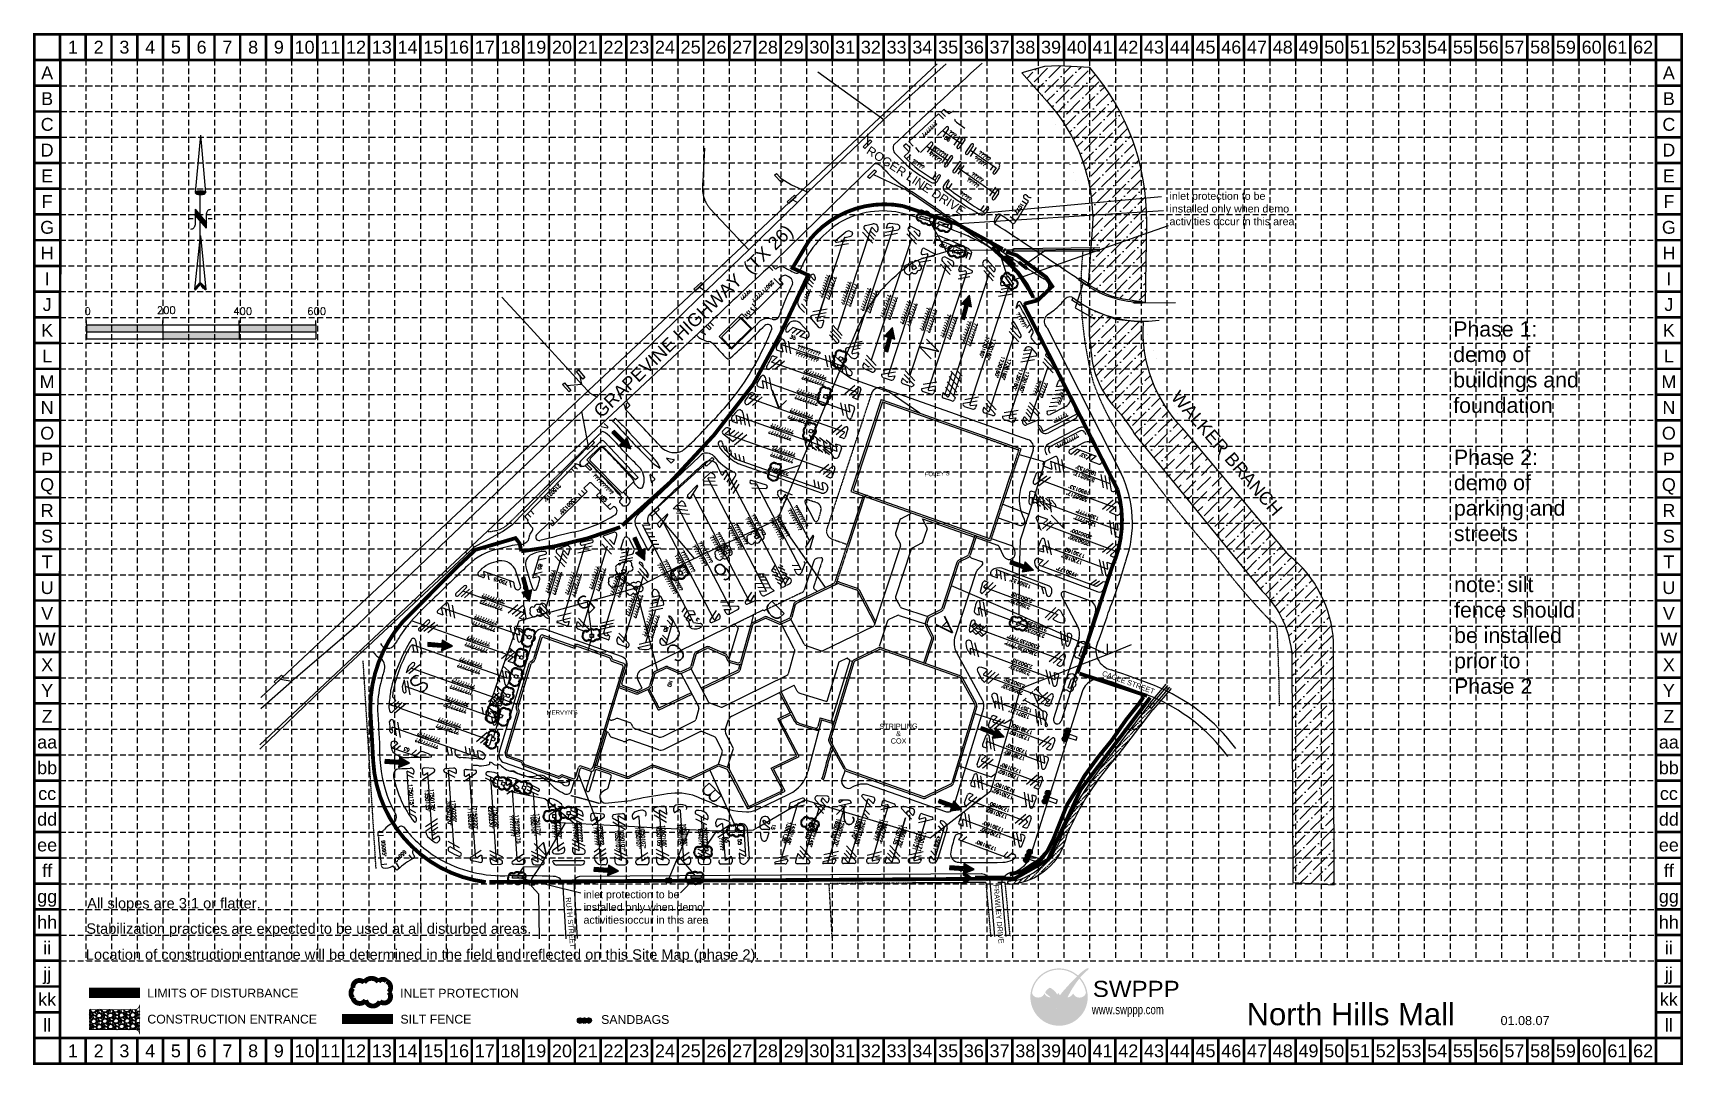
# Model space of a CAD drawing. Header units: inches. Extents: x -611 to 3716, y 461 to 3167.
import ezdxf
from ezdxf.enums import TextEntityAlignment as Align

# ---------------------------------------------------------------- set-up
doc = ezdxf.new("R2010")
doc.units = ezdxf.units.IN
doc.header["$MEASUREMENT"] = 0
for name, pattern in [('DASHED', [0.75, 0.5, -0.25]), ('DIVIDE', [1.25, 0.5, -0.25, 0, -0.25, 0, -0.25]), ('HIDDEN', [0.375, 0.25, -0.125]), ('PHANTOM', [2.5, 1.25, -0.25, 0.25, -0.25, 0.25, -0.25])]:
    doc.linetypes.add(name, pattern=pattern)
for name, color, linetype in [('ARROWS', 250, 'Continuous'), ('BASE', 7, 'Continuous'), ('BOUNDARY', 7, 'Continuous'), ('BUILDING', 4, 'Continuous'), ('CREEK', 5, 'Continuous'), ('GRID', 254, 'HIDDEN'), ('INLET PROTECTION', 5, 'Continuous'), ('LEGEND', 7, 'Continuous'), ('LIMITS OF DISTURBANCE', 1, 'DASHED'), ('LOGO', 7, 'Continuous'), ('MISC', 7, 'Continuous'), ('NARROW', 7, 'Continuous'), ('PARKING-LOTS', 6, 'Continuous'), ('ROAD', 1, 'Continuous'), ('SANDBAGS', 3, 'Continuous'), ('SILT FENCE', 200, 'Continuous'), ('STORM', 5, 'Continuous'), ('TEXT', 7, 'Continuous'), ('TITLE', 5, 'Continuous'), ('WALL', 3, 'Continuous')]:
    doc.layers.add(name, color=color, linetype=linetype)
doc.styles.add('L120', font='simplex.shx', dxfattribs={"height": 4.8})
doc.styles.add("L200'", font='ARIAL.TTF', dxfattribs={"height": 0.001969})
doc.styles.add('LOGO1', font='Rockeb.TTF', dxfattribs={"height": 25})
doc.styles.add('simplex', font='SIMPLEX.shx')
doc.styles.get("Standard").update_dxf_attribs({"font": 'ARIAL.TTF'})
pattern_1 = [(45, (-2360722.456, -6984939.721), (10.60660172, 38.890872965), [50, -10, 0, -10])]

msp = doc.modelspace()

# ---------------------------------------------------------------- texts
at = {"color": 7}
for s, height, rotation, p in [('GRAPEVINE HIGHWAY  (TX 26)', 34.038, 43.9291, (879.5, 2155.7)), ('WALKER BRANCH', 34.038, 310.9709, (2371.4, 2210.7)), ("FOLEY'S", 11.35, 3.1659, (1727.9, 2003.9)), ('CAGLE STREET', 13.615, 340.1335, (2191.5, 1482.6)), ("MERVYN'S", 11.35, 0.8378, (736.3, 1379)), ('FRAWLEY DRIVE', 13.615, 275.1467, (1907.9, 933.3)), ('RUTH STREET', 13.615, 275.1467, (786.3, 899.9))]:
    msp.add_text(s, height=height, rotation=rotation, dxfattribs=at).set_placement(p)
at = {"color": 7, "style": 'simplex', "oblique": 360}
msp.add_text('?????????', height=9.08, rotation=298.9947, dxfattribs=at).set_placement((1118.2, 1821.8))
at = {"color": 7}
for s, height, p in [('STRIPLING', 13.62, (1659, 1349.1)), ('COX', 13.62, (1659.3, 1310.6)), ('&', 13.6, (1659.2, 1329.9))]:
    msp.add_text(s, height=height, rotation=0.4199, dxfattribs=at).set_placement(p, align=Align.MIDDLE)
at = {"insert": (2572, 623.1), "char_height": 58.132, "width": 587.027, "attachment_point": 1}
msp.add_mtext('North Hills Mall', dxfattribs=at)
at = {"layer": 'BASE'}
for s, height, p in [('1', 33.7, (-505.9, 3130.2)), ('2', 33.7, (-438.4, 3130.2)), ('3', 33.7, (-370.9, 3130.2)), ('4', 33.7, (-303.4, 3130.2)), ('5', 33.7, (-235.9, 3130.2)), ('6', 33.7, (-168.4, 3130.2)), ('7', 33.7, (-100.9, 3130.2)), ('8', 33.7, (-33.4, 3130.2)), ('9', 33.7, (34.1, 3130.2)), ('10', 33.75, (101.6, 3130.2)), ('11', 33.75, (169.1, 3130.2)), ('12', 33.75, (236.6, 3130.2)), ('13', 33.75, (304.1, 3130.2)), ('14', 33.75, (371.6, 3130.2)), ('15', 33.75, (439.1, 3130.2)), ('16', 33.75, (506.6, 3130.2)), ('17', 33.75, (574.1, 3130.2)), ('18', 33.75, (641.6, 3130.2)), ('19', 33.75, (709.1, 3130.2)), ('20', 33.75, (776.6, 3130.2)), ('21', 33.75, (844.1, 3130.2)), ('22', 33.75, (911.6, 3130.2)), ('23', 33.75, (979.1, 3130.2)), ('24', 33.75, (1046.6, 3130.2)), ('25', 33.75, (1114.1, 3130.2)), ('26', 33.75, (1181.6, 3130.2)), ('27', 33.75, (1249.1, 3130.2)), ('28', 33.75, (1316.6, 3130.2)), ('29', 33.75, (1384.1, 3130.2)), ('30', 33.75, (1451.6, 3130.2)), ('31', 33.75, (1519.1, 3130.2)), ('32', 33.75, (1586.6, 3130.2)), ('33', 33.75, (1654.1, 3130.2)), ('34', 33.75, (1721.6, 3130.2)), ('35', 33.75, (1789.1, 3130.2)), ('36', 33.75, (1856.6, 3130.2)), ('37', 33.75, (1924.1, 3130.2)), ('38', 33.75, (1991.6, 3130.2)), ('39', 33.75, (2059.1, 3130.2)), ('40', 33.75, (2126.6, 3130.2)), ('41', 33.75, (2194.1, 3130.2)), ('42', 33.75, (2261.6, 3130.2)), ('43', 33.75, (2329.1, 3130.2)), ('44', 33.75, (2396.6, 3130.2)), ('45', 33.75, (2464.1, 3130.2)), ('46', 33.75, (2531.6, 3130.2)), ('47', 33.75, (2599.1, 3130.2)), ('48', 33.75, (2666.6, 3130.2)), ('49', 33.75, (2734.1, 3130.2)), ('50', 33.75, (2801.6, 3130.2)), ('51', 33.75, (2869.1, 3130.2)), ('52', 33.75, (2936.6, 3130.2)), ('53', 33.75, (3004.1, 3130.2)), ('54', 33.75, (3071.6, 3130.2)), ('55', 33.75, (3139.1, 3130.2)), ('56', 33.75, (3206.6, 3130.2)), ('57', 33.75, (3274.1, 3130.2)), ('58', 33.75, (3341.6, 3130.2)), ('59', 33.75, (3409.1, 3130.2)), ('60', 33.75, (3476.6, 3130.2)), ('61', 33.75, (3544.1, 3130.2)), ('62', 33.75, (3611.6, 3130.2)), ('A', 33.7, (-573.4, 3062.7)), ('A', 33.7, (3679.1, 3062.7)), ('B', 33.7, (-573.4, 2995.2)), ('B', 33.7, (3679.1, 2995.2)), ('C', 33.7, (-573.4, 2927.7)), ('C', 33.7, (3679.1, 2927.7)), ('D', 33.7, (-573.4, 2860.2)), ('D', 33.7, (3679.1, 2860.2)), ('E', 33.7, (-573.4, 2792.7)), ('E', 33.7, (3679.1, 2792.7)), ('F', 33.7, (-573.4, 2725.2)), ('F', 33.7, (3679.1, 2725.2)), ('G', 33.7, (-573.4, 2657.7)), ('G', 33.7, (3679.1, 2657.7)), ('H', 33.7, (-573.4, 2590.2)), ('H', 33.7, (3679.1, 2590.2)), ('I', 33.7, (-573.4, 2522.7)), ('I', 33.7, (3679.1, 2522.7)), ('J', 33.7, (-573.4, 2455.2)), ('J', 33.7, (3679.1, 2455.2)), ('K', 33.7, (-573.4, 2387.7)), ('K', 33.7, (3679.1, 2387.7)), ('L', 33.7, (-573.4, 2320.2)), ('L', 33.7, (3679.1, 2320.2)), ('M', 33.7, (-573.4, 2252.7)), ('M', 33.7, (3679.1, 2252.7)), ('N', 33.7, (-573.4, 2185.2)), ('N', 33.7, (3679.1, 2185.2)), ('O', 33.7, (-573.4, 2117.7)), ('O', 33.7, (3679.1, 2117.7)), ('P', 33.7, (-573.4, 2050.2)), ('P', 33.7, (3679.1, 2050.2)), ('Q', 33.7, (-573.4, 1982.7)), ('Q', 33.7, (3679.1, 1982.7)), ('R', 33.7, (-573.4, 1915.2)), ('R', 33.7, (3679.1, 1915.2)), ('S', 33.7, (-573.4, 1847.7)), ('S', 33.7, (3679.1, 1847.7)), ('T', 33.7, (-573.4, 1780.2)), ('T', 33.7, (3679.1, 1780.2)), ('U', 33.7, (-573.4, 1712.7)), ('U', 33.7, (3679.1, 1712.7)), ('V', 33.7, (-573.4, 1645.2)), ('V', 33.7, (3679.1, 1645.2)), ('W', 33.7, (-573.4, 1577.7)), ('W', 33.7, (3679.1, 1577.7)), ('X', 33.7, (-573.4, 1510.2)), ('X', 33.7, (3679.1, 1510.2)), ('Y', 33.7, (-573.4, 1442.7)), ('Y', 33.7, (3679.1, 1442.7)), ('Z', 33.7, (-573.4, 1375.2)), ('Z', 33.7, (3679.1, 1375.2)), ('aa', 33.75, (-573.4, 1307.7)), ('aa', 33.75, (3679.1, 1307.7)), ('bb', 33.75, (-573.4, 1240.2)), ('bb', 33.75, (3679.1, 1240.2)), ('cc', 33.75, (-573.4, 1172.7)), ('cc', 33.75, (3679.1, 1172.7)), ('dd', 33.75, (-573.4, 1105.2)), ('dd', 33.75, (3679.1, 1105.2)), ('ee', 33.75, (-573.4, 1037.7)), ('ee', 33.75, (3679.1, 1037.7)), ('ff', 33.75, (-573.4, 970.2)), ('ff', 33.75, (3679.1, 970.2)), ('gg', 33.75, (-573.4, 902.7)), ('gg', 33.75, (3679.1, 902.7)), ('hh', 33.75, (-573.4, 835.2)), ('hh', 33.75, (3679.1, 835.2)), ('ii', 33.75, (-573.4, 767.7)), ('ii', 33.75, (3679.1, 767.7)), ('jj', 33.75, (-573.4, 700.2)), ('jj', 33.75, (3679.1, 700.2)), ('kk', 33.75, (-573.4, 632.7)), ('kk', 33.75, (3679.1, 632.7)), ('ll', 33.75, (-573.4, 565.2)), ('ll', 33.75, (3679.1, 565.2)), ('1', 33.7, (-505.9, 497.7)), ('2', 33.7, (-438.4, 497.7)), ('3', 33.7, (-370.9, 497.7)), ('4', 33.7, (-303.4, 497.7)), ('5', 33.7, (-235.9, 497.7)), ('6', 33.7, (-168.4, 497.7)), ('7', 33.7, (-100.9, 497.7)), ('8', 33.7, (-33.4, 497.7)), ('9', 33.7, (34.1, 497.7)), ('10', 33.75, (101.6, 497.7)), ('11', 33.75, (169.1, 497.7)), ('12', 33.75, (236.6, 497.7)), ('13', 33.75, (304.1, 497.7)), ('14', 33.75, (371.6, 497.7)), ('15', 33.75, (439.1, 497.7)), ('16', 33.75, (506.6, 497.7)), ('17', 33.75, (574.1, 497.7)), ('18', 33.75, (641.6, 497.7)), ('19', 33.75, (709.1, 497.7)), ('20', 33.75, (776.6, 497.7)), ('21', 33.75, (844.1, 497.7)), ('22', 33.75, (911.6, 497.7)), ('23', 33.75, (979.1, 497.7)), ('24', 33.75, (1046.6, 497.7)), ('25', 33.75, (1114.1, 497.7)), ('26', 33.75, (1181.6, 497.7)), ('27', 33.75, (1249.1, 497.7)), ('28', 33.75, (1316.6, 497.7)), ('29', 33.75, (1384.1, 497.7)), ('30', 33.75, (1451.6, 497.7)), ('31', 33.75, (1519.1, 497.7)), ('32', 33.75, (1586.6, 497.7)), ('33', 33.75, (1654.1, 497.7)), ('34', 33.75, (1721.6, 497.7)), ('35', 33.75, (1789.1, 497.7)), ('36', 33.75, (1856.6, 497.7)), ('37', 33.75, (1924.1, 497.7)), ('38', 33.75, (1991.6, 497.7)), ('39', 33.75, (2059.1, 497.7)), ('40', 33.75, (2126.6, 497.7)), ('41', 33.75, (2194.1, 497.7)), ('42', 33.75, (2261.6, 497.7)), ('43', 33.75, (2329.1, 497.7)), ('44', 33.75, (2396.6, 497.7)), ('45', 33.75, (2464.1, 497.7)), ('46', 33.75, (2531.6, 497.7)), ('47', 33.75, (2599.1, 497.7)), ('48', 33.75, (2666.6, 497.7)), ('49', 33.75, (2734.1, 497.7)), ('50', 33.75, (2801.6, 497.7)), ('51', 33.75, (2869.1, 497.7)), ('52', 33.75, (2936.6, 497.7)), ('53', 33.75, (3004.1, 497.7)), ('54', 33.75, (3071.6, 497.7)), ('55', 33.75, (3139.1, 497.7)), ('56', 33.75, (3206.6, 497.7)), ('57', 33.75, (3274.1, 497.7)), ('58', 33.75, (3341.6, 497.7)), ('59', 33.75, (3409.1, 497.7)), ('60', 33.75, (3476.6, 497.7)), ('61', 33.75, (3544.1, 497.7)), ('62', 33.75, (3611.6, 497.7))]:
    msp.add_text(s, height=height, dxfattribs=at).set_placement(p, align=Align.MIDDLE_CENTER)
at = {"layer": 'BASE', "color": 7, "style": "L200'"}
for s, height, p in [('All slopes are 3:1 or flatter.', 27.374, (-468.4, 871.2)), ('Stabilization practices are expected to be used at all disturbed areas.', 27.374, (-470.7, 804.8)), ('Location of construction entrance will be determined in the field and reflected on this Site Map (phase 2).', 27.3742, (-471.9, 736.7))]:
    msp.add_text(s, height=height, dxfattribs=at).set_placement(p)
at = {"layer": 'BASE'}
msp.add_text('01.08.07', height=23.62, dxfattribs=at).set_placement((3302, 565.3), align=Align.CENTER)
at = {"layer": 'INLET PROTECTION', "color": 7, "ltscale": 60, "char_height": 20, "width": 332.002, "attachment_point": 1}
for insert in [(2369.7, 2749.9), (833.1, 918)]:
    msp.add_mtext('inlet protection to be installed only when demo activities occur in this area', dxfattribs=dict(at, insert=insert))
at = {"layer": 'LEGEND', "style": "L200'"}
for s, height, p in [('LIMITS OF DISTURBANCE', 23.017, (-311.1, 637.7)), ('INLET PROTECTION', 23.017, (352.3, 637.5)), ('CONSTRUCTION ENTRANCE', 23.017, (-310.6, 569.4)), ('SILT FENCE', 23.02, (353, 569.2)), ('SANDBAGS', 23.02, (879.3, 568.4))]:
    msp.add_text(s, height=height, dxfattribs=at).set_placement(p)
at = {"layer": 'SILT FENCE', "color": 7, "ltscale": 60, "char_height": 40, "width": 337.85, "attachment_point": 1}
for s, insert in [('Phase 1: demo of buildings and foundation', (3113.7, 2411)), ('Phase 2: demo of parking and streets', (3115.5, 2074.7)), ('note: silt fence should be installed prior to Phase 2', (3116, 1740.9))]:
    msp.add_mtext(s, dxfattribs=dict(at, insert=insert))
at = {"layer": 'TEXT', "color": 7, "style": 'simplex'}
for s, height, rotation, oblique, p in [('???????', 9.08, 224.5467, 0, (1754.5, 2935.4)), ('???', 9.08, 325.5467, 360, (1789.7, 2904.7)), ('?????', 9.08, 325.5467, 360, (1751.2, 2862.3)), ('56', 9.08, 325.5467, 360, (1778, 2890.8)), ('?????', 9.08, 325.5467, 360, (1867.7, 2851.1)), ('?????', 9.08, 325.5467, 360, (1694, 2829.6)), ('?????', 9.08, 325.5467, 360, (1739.6, 2848.3)), ('?????', 9.08, 325.5467, 360, (1856.1, 2837.2)), ('?????', 9.08, 325.5467, 360, (1837.6, 2781.1)), ('?????', 9.08, 325.5467, 360, (1849.2, 2795)), ('?????', 9.08, 325.5467, 360, (1817.5, 2745.4)), ('1072', 9.08, 235.5467, 0, (1980.7, 2722.7)), ('?????????', 9.08, 156.9031, 360, (1826.7, 2593)), ('25071?????', 9.08, 224.5467, 0, (1327.3, 2518.6)), ('?????????', 9.08, 251.7467, 0, (1471, 2535.7)), ('?????????', 9.08, 251.7467, 0, (1488.2, 2530)), ('?????????', 9.08, 251.7467, 0, (1527, 2517.2)), ('?????', 9.08, 224.5467, 0, (1267.8, 2497.4)), ('?????', 9.08, 251.7467, 0, (1420.4, 2498)), ('?????????', 9.08, 251.7467, 0, (1544.2, 2511.6)), ('?????????', 9.08, 251.7467, 0, (1578.7, 2500.2)), ('?????????', 9.08, 251.7467, 0, (1595.9, 2494.5)), ('?????????', 9.08, 251.7467, 0, (1631.1, 2482.9)), ('?????????', 9.08, 251.7467, 0, (1648.3, 2477.2)), ('?????????', 9.08, 251.7467, 0, (1682.8, 2465.9)), ('?????????', 9.08, 251.7467, 0, (1700, 2460.2)), ('?????????', 9.08, 251.7467, 0, (1734.5, 2448.8)), ('?????????', 9.08, 251.7467, 0, (1751.8, 2443.1)), ('?????????', 9.08, 251.7467, 0, (1788.4, 2431)), ('??????', 9.08, 298.7864, 360, (1967.3, 2431.3)), ('?????????', 9.08, 251.7467, 0, (1805.6, 2425.3)), ('?????????', 9.08, 251.7467, 0, (1841.6, 2413.5)), ('?????????', 9.08, 251.7467, 0, (1858.8, 2407.8)), ('35', 9.08, 341.9947, 360, (1373.3, 2367.4)), ('?????????', 9.08, 341.9947, 360, (1392.8, 2340.6)), ('N', 45.4, 224.5467, 0, (1738.1, 2369.4)), ("1730160'", 9.08, 251.7467, 0, (1889.1, 2372.5)), ("1730160'", 9.08, 251.7467, 0, (1906.4, 2366.8)), ('?????????', 9.08, 341.9947, 360, (1387.2, 2323.3)), ("1730160'", 9.08, 251.7467, 0, (1929.3, 2320.3)), ("1730160'", 9.08, 251.7467, 0, (1946.5, 2314.6)), ('?????????', 9.08, 161.9947, 360, (1467.1, 2249.4)), ('?????????', 9.08, 161.9947, 360, (1472.8, 2266.6)), ("1730160'", 9.08, 251.7467, 0, (1976.7, 2286.9)), ("1730160'", 9.08, 251.7467, 0, (1993.9, 2281.2)), ('??????', 9.08, 249.5467, 0, (2025.2, 2258.2)), ('7', 45.4, 224.5467, 0, (1337.3, 2239.7)), ('?????????', 9.08, 161.9947, 360, (1449, 2198)), ('?????????', 9.08, 161.9947, 360, (1454.6, 2215.3)), ('??????', 9.08, 249.5467, 0, (2042.2, 2251.8)), ('??????', 9.08, 249.5467, 0, (2088.3, 2234.6)), ('?????????', 9.08, 161.9947, 360, (1430.9, 2146.7)), ('?????????', 9.08, 161.9947, 360, (1436.5, 2163.9)), ('??????', 9.08, 207.5467, 0, (2100.7, 2171.8)), ('?????????', 9.08, 161.9947, 360, (1380.2, 2106.8)), ('?????????', 9.08, 161.9947, 360, (1385.8, 2124.1)), ('?????????', 9.08, 161.9947, 360, (1390.5, 2064.6)), ('?????????', 9.08, 207.5467, 0, (2128.9, 2116.2)), ('?????????', 9.08, 161.9947, 360, (1384.9, 2047.4)), ("33'", 9.08, 159.5467, 360, (2154.3, 2059.9)), ('??????????', 9.08, 314.5467, 360, (856.6, 2006)), ('2750278', 9.08, 161.9947, 360, (1372.8, 2014.4)), ("5?50217'", 9.08, 159.5467, 360, (2174.3, 1996.9)), ("1950133'", 9.08, 159.5467, 360, (2180.6, 2013.9)), ("2150215'", 9.08, 224.5467, 0, (768.6, 1985.5)), ("1350135'", 9.08, 224.5467, 0, (810.1, 1951.5)), ('65', 9.08, 314.5467, 360, (879.2, 1947.5)), ("5?50217'", 9.08, 159.5467, 360, (2155.3, 1945.9)), ("1950133'", 9.08, 159.5467, 360, (2161.6, 1962.9)), ('?????????', 9.08, 298.9947, 360, (1272.9, 1903)), ('?????????', 9.08, 298.9947, 360, (1368.3, 1916.4)), ('?????????', 9.08, 298.9947, 360, (1384.2, 1925.2)), ("1354????'", 9.08, 159.5467, 360, (2185.5, 1897.1)), ('?????????', 9.08, 298.9947, 360, (1210.8, 1870.1)), ('?????????', 9.08, 298.9947, 360, (1226.7, 1878.9)), ('?????????', 9.08, 298.9947, 360, (1257.1, 1894.2)), ('?????????', 9.08, 298.9947, 360, (1320, 1891.2)), ('?????????', 9.08, 298.9947, 360, (1335.9, 1900)), ('1', 45.4, 224.5467, 0, (2074.6, 1918.1)), ("2050200'", 9.08, 159.5467, 360, (2167.1, 1847.7)), ("1354????'", 9.08, 159.5467, 360, (2179.2, 1880.1)), ('?????????', 9.08, 298.9947, 360, (1134.1, 1830.6)), ('?????????', 9.08, 298.9947, 360, (1164.5, 1845.9)), ('?????????', 9.08, 298.9947, 360, (1180.4, 1854.7)), ("2050200'", 9.08, 159.5467, 360, (2160.7, 1830.7)), ('85', 9.08, 253.2467, 0, (716.7, 1775.8)), ('?????????????', 9.077, 298.9947, 360, (1026.3, 1773.8)), ('?????????????', 9.077, 298.9947, 360, (1042.1, 1782.6)), ('?????????', 9.08, 298.9947, 360, (1072, 1797.7)), ('?????????', 9.08, 298.9947, 360, (1087.8, 1806.5)), ("1730160'", 9.08, 159.5467, 360, (2142.3, 1781.3)), ("1730160'", 9.08, 159.5467, 360, (2148.7, 1798.3)), ('75045', 9.08, 161.9947, 360, (635.8, 1727.7)), ('?????????', 9.08, 253.2467, 0, (751.1, 1761)), ('?????????', 9.08, 253.2467, 0, (768.5, 1755.7)), ('?????????', 9.08, 253.2467, 0, (802.9, 1756.7)), ('?????????', 9.08, 253.2467, 0, (820.3, 1751.5)), ('?????????', 9.08, 253.2467, 0, (866.2, 1770.7)), ('?????????', 9.08, 253.2467, 0, (883.6, 1765.4)), ('?????????', 9.08, 253.2467, 0, (920.4, 1754.4)), ('?????????', 9.08, 253.2467, 0, (937.7, 1749.1)), ('6', 45.4, 224.5467, 0, (1196.1, 1784.7)), ('?????????', 9.08, 161.9947, 360, (628.6, 1678.2)), ('5', 45.4, 224.5467, 0, (837, 1698.9)), ('?????????', 9.08, 253.2467, 0, (963.1, 1700.3)), ('?????????', 9.08, 253.2467, 0, (980.5, 1695)), ('?????????', 9.08, 161.9947, 360, (623, 1661)), ('D', 45.4, 224.5467, 0, (1332.5, 1682.3)), ('?????????', 9.08, 161.9947, 360, (603.3, 1605.3)), ('?????????', 9.08, 161.9947, 360, (608.9, 1622.6)), ('?????????', 9.08, 253.2467, 0, (1006.2, 1647.1)), ('?????????', 9.08, 253.2467, 0, (1023.6, 1641.9)), ('85', 9.08, 253.2467, 0, (1047.1, 1612)), ('A', 45.4, 224.5467, 0, (1780.9, 1638.9)), ('?????????', 9.08, 161.9947, 360, (583.7, 1549.7)), ('?????????', 9.08, 161.9947, 360, (589.3, 1567)), ('C', 45.4, 224.5467, 0, (1073.6, 1573)), ('?????????', 9.08, 161.9947, 360, (569.7, 1511.4)), ("2350235'", 9.08, 159.5467, 360, (2011.4, 1507.7)), ('S', 45.4, 224.5467, 0, (399.8, 1490.4)), ('?????????', 9.08, 161.9947, 360, (550, 1455.7)), ('?????????', 9.08, 161.9947, 360, (564, 1494.1)), ("2350235'", 9.08, 159.5467, 360, (1992.4, 1456.6)), ("2350235'", 9.08, 159.5467, 360, (2005.1, 1490.7)), ('?????????', 9.08, 161.9947, 360, (544.4, 1438.5)), ('ND', 9.08, 253.2467, 0, (1058.1, 1469.9)), ("2350235'", 9.08, 159.5467, 360, (1986.1, 1439.6)), ('?????????', 9.08, 161.9947, 360, (527.8, 1391.4)), ('?????????', 9.08, 161.9947, 360, (533.4, 1408.6)), ("135?131'", 9.08, 159.5467, 360, (2004, 1376)), ("135?131'", 9.08, 159.5467, 360, (2010.4, 1393)), ('?????????', 9.08, 161.9947, 360, (508.1, 1335.8)), ('?????????', 9.08, 161.9947, 360, (513.7, 1353)), ("1730160'", 9.08, 159.5467, 360, (2011.6, 1335.7)), ('?????????', 9.08, 161.9947, 360, (453.6, 1298.3)), ('?????????', 9.08, 161.9947, 360, (459.2, 1315.6)), ("1730160'", 9.08, 159.5467, 360, (1998.4, 1284)), ("1730160'", 9.08, 159.5467, 360, (2005.3, 1318.6)), ('63', 9.08, 161.9947, 360, (378, 1290)), ("1730160'", 9.08, 159.5467, 360, (1992, 1267)), ("1730160'", 9.08, 159.5467, 360, (1976.5, 1216.1)), ("1730160'", 9.08, 159.5467, 360, (1982.9, 1233.1)), ("1750175'", 9.08, 273.9467, 360, (374.9, 1197)), ("1350135'", 9.08, 273.9467, 360, (416.8, 1183.2)), ("1750175'", 9.08, 273.9467, 360, (430.4, 1184.1)), ('B', 45.4, 224.5467, 0, (1167.7, 1205.3)), ("1730160'", 9.08, 159.5467, 360, (1961, 1165.2)), ("1730160'", 9.08, 159.5467, 360, (1967.3, 1182.2)), ("70550220'", 9.08, 273.9467, 360, (473.4, 1154.4)), ("1750220'", 9.08, 273.9467, 360, (487, 1155.3)), ("7150220'", 9.08, 273.9467, 360, (529.3, 1134.9)), ("7150220'", 9.08, 273.9467, 360, (542.9, 1135.8)), ("2250230'", 9.08, 273.9467, 360, (583.7, 1138.6)), ("7150220'", 9.08, 273.9467, 360, (597.2, 1139.6)), ('2', 45.4, 224.5467, 0, (1519.7, 1141.2)), ("1730160'", 9.08, 159.5467, 360, (1945.5, 1114.3)), ("1730160'", 9.08, 159.5467, 360, (1951.8, 1131.3)), ('????????', 9.08, 273.9467, 360, (639.8, 1115.6)), ('175???0175', 9.08, 273.9467, 360, (653.4, 1116.6)), ("1050701'", 9.08, 273.9467, 360, (694.2, 1119.4)), ("1750175'", 9.08, 273.9467, 360, (707.7, 1120.3)), ("???????'", 9.08, 273.9467, 360, (749.7, 1105.3)), ("???????'", 9.08, 273.9467, 360, (763.3, 1106.3)), ('???????', 9.08, 273.9467, 360, (805.1, 1093.4)), ('???????', 9.08, 273.9467, 360, (818.7, 1094.4)), ('???????', 9.08, 273.9467, 360, (860.3, 1085.4)), ('???????', 9.08, 273.9467, 360, (873.9, 1086.4)), ("1050107'", 9.08, 273.9467, 360, (969.5, 1085.3)), ("1050107'", 9.08, 273.9467, 360, (983, 1086.2)), ("1050105'", 9.08, 273.9467, 360, (1023.8, 1089)), ("1050105'", 9.08, 273.9467, 360, (1037.4, 1089.9)), ("1050105'", 9.08, 273.9467, 360, (1078.1, 1092.8)), ("1050105'", 9.08, 273.9467, 360, (1091.7, 1093.7)), ('?????????', 9.08, 273.9467, 360, (1147, 1083.4)), ('15', 9.08, 253.2467, 0, (1329.4, 1094.1)), ("1350138'", 9.08, 253.2467, 0, (1369, 1100.3)), ("1450148'", 9.08, 253.2467, 0, (1382.1, 1096.3)), ("1650140'", 9.08, 253.2467, 0, (1430.4, 1107.2)), ("1750??149'", 9.08, 253.2467, 0, (1443.4, 1103.3)), ("1650170'", 9.08, 253.2467, 0, (1497.2, 1108.9)), ("1250??170'", 9.08, 253.2467, 0, (1510.3, 1105)), ("1650170'", 9.08, 253.2467, 0, (1552.3, 1110.7)), ('1250??165', 9.08, 253.2467, 0, (1565.3, 1106.8)), ('1650????', 9.08, 253.2467, 0, (1610.7, 1107.9)), ("1250????'", 9.08, 253.2467, 0, (1623.7, 1104)), ('1450135', 9.08, 253.2467, 0, (1660.7, 1092.9)), ("1350175'", 9.08, 253.2467, 0, (1673.7, 1088.9)), ("1730160'", 9.08, 159.5467, 360, (1936.3, 1080.4)), ("95095'", 9.08, 275.3234, 360, (303.1, 1049.5)), ('4', 45.4, 224.5467, 0, (721.8, 1059)), ("1050107'", 9.08, 273.9467, 360, (915.4, 1077.7)), ("1050107'", 9.08, 273.9467, 360, (929, 1078.6)), ('1540???', 9.08, 273.9467, 360, (1133.4, 1082.5)), ('?????', 9.08, 273.9467, 360, (1189.7, 1057.8)), ('65', 9.08, 273.9467, 360, (1203.3, 1058.8)), ('55', 9.08, 273.9467, 360, (1237.8, 1053)), ('1250121', 9.08, 253.2467, 0, (1710.6, 1077.8)), ("1750171'", 9.08, 253.2467, 0, (1723.7, 1073.9)), ("45091'", 9.08, 253.2467, 0, (1760.6, 1062.8)), ("1730160'", 9.08, 159.5467, 360, (1917.7, 1030.4)), ("1730160'", 9.08, 159.5467, 360, (1930, 1063.4)), ("65042'", 9.08, 224.5467, 0, (363.2, 1025.5))]:
    msp.add_text(s, height=height, rotation=rotation, dxfattribs=dict(at, oblique=oblique)).set_placement(p)
at = {"layer": 'TEXT', "color": 7}
msp.add_text('ROGER LINE DRIVE', height=22.692, rotation=326.7401, dxfattribs=at).set_placement((1572.7, 2853.1))
at = {"layer": 'TEXT', "color": 7, "style": 'simplex', "oblique": 360}
for s, height, p in [("1350132'", 9.08, (1978.6, 1724.6)), ("1750177'", 9.08, (2100.3, 1754.5)), ("2350235'", 9.08, (1982.6, 1686.8)), ("2350235'", 9.08, (1976.2, 1669.7)), ("2350235'", 9.08, (2014.9, 1594.8)), ("2350235'", 9.08, (2021.2, 1611.8)), ("2350235'????'", 9.077, (1980, 1553.3)), ("2350235'????'", 9.077, (1986.4, 1570.3))]:
    msp.add_text(s, height=height, rotation=159.5467, dxfattribs=at).set_placement(p, align=Align.MIDDLE)

# ---------------------------------------------------------------- blocks, each defined once
blk = doc.blocks.new('A$C3D0543C6')
at = {"layer": 'SANDBAGS'}
h = blk.add_hatch(dxfattribs=at)
h.set_pattern_fill('ANSI31', color=256, scale=10, style=0)
h.set_pattern_definition([(45, (-2362767.9728, -6986168.2892), (-0.88388347648, 0.88388347648), [])])
edge = h.paths.add_edge_path()
edge.add_arc((6.9, 6.9), 6.93, 0, 360)
blk.add_circle((6.9, 6.9), 6.93, dxfattribs=at)
blk = doc.blocks.new('inlet protection')
at = {"layer": 'LEGEND', "color": 170, "ltscale": 100, "const_width": 9.48}
blk.add_lwpolyline([(38, 58.5, 0.520567), (38, 58.5, 0.765195), (16.6, 47.7, 0.417879), (16.5, 28.3, 0.6649), (41, 24.6, 0.744833), (68.6, 22.2, 0.975642), (85.8, 40, 0.520567), (81.5, 61.5, 0.520567), (65.8, 60, 0.540264), (38, 58.5)], format="xyb", close=True, dxfattribs=at)
blk = doc.blocks.new('arrow')
blk.add_lwpolyline([(-67, -25.4), (-59.3, -25.4), (-59.6, -56.1), (-51.9, -56.2), (-51.6, -25.5), (-44, -25.5), (-55.3, -2.4), (-67, -25.4)], close=True)
at = {"color": 254}
for points in [[(-44, -25.5), (-67, -25.4), (-55.3, -2.4), (-67, -25.4)], [(-59.6, -56.1), (-51.9, -56.2), (-59.3, -25.4), (-51.6, -25.5)]]:
    blk.add_solid(points, dxfattribs=at)
blk = doc.blocks.new('North Arrow')
at = {"layer": 'NARROW'}
for p, q in [((0, 0), (22.36, 2)), ((0, 0), (22.33, -2.02)), ((28.77, -2.09), (34.02, 2.32)), ((36.18, 2.33), (30.46, 2.33)), ((36.16, 2.32), (31.04, -2.09)), ((32.43, 3.06), (32.43, 4.63)), ((39.1, 0.01), (59.96, 2.11)), ((31.2, -0.05), (21.66, -0.05)), ((21.66, -0.05), (21.66, -0.05)), ((28.77, -2.09), (34.95, -2.09)), ((32.43, -4.26), (32.43, -2.8)), ((57.45, -0.05), (33.41, -0.05)), ((59.83, -2.14), (39.04, -0.01)), ((57.69, -0.03), (57.77, -0.01)), ((57.77, -0.05), (57.69, -0.03))]:
    blk.add_line(p, q, dxfattribs=at)
blk.add_lwpolyline([(22.36, -2.03), (22.59, -1.93, 0.091577), (22.87, -1.44, 0.048306), (23.03, -0.75), (23.07, -0.01), (23.01, 0.82, 0.048306), (22.87, 1.42, 0.091577), (22.59, 1.91), (22.36, 2.01), (22.14, 1.91, 0.091577), (21.86, 1.42, 0.048306), (21.72, 0.82), (21.66, -0.01), (21.72, -0.83, 0.048306), (21.86, -1.44, 0.091577), (22.14, -1.93)], format="xyb", close=True, dxfattribs=at)
for points in [[(57.46, -0.03), (57.44, 0.08, -0.066818), (57.67, 0.47, -0.03073), (58.01, 0.84), (58.52, 1.29), (59.07, 1.7, -0.03073), (59.5, 1.95, -0.066818), (59.93, 2.1), (60.04, 2.06)], [(60.04, 2.06), (60.05, 1.95, -0.066818), (59.82, 1.56, -0.03073), (59.43, 1.14), (58.97, 0.74), (58.42, 0.33, -0.03073), (57.99, 0.08, -0.036692), (57.76, -0.02)], [(57.46, -0.04), (57.44, -0.15, 0.066818), (57.67, -0.54, 0.03073), (58.01, -0.9), (58.52, -1.36), (59.07, -1.77, 0.03073), (59.5, -2.02, 0.066818), (59.93, -2.17), (60.04, -2.13)], [(60.04, -2.13), (60.05, -2.01, 0.066818), (59.82, -1.63, 0.03073), (59.43, -1.2), (58.97, -0.8), (58.42, -0.4, 0.03073), (57.99, -0.15, 0.036692), (57.76, -0.05)]]:
    blk.add_lwpolyline(points, format="xyb", dxfattribs=at)
for centre, start, end in [((30.46, 3.86), 178.8769, 270), ((34.95, -3.62), 358.8769, 90)]:
    blk.add_arc(centre, 1.53, start, end, dxfattribs=at)
for points in [[(23.03, -0.76), (21.67, -0.05), (23.07, -0.05), (21.72, 0.82)], [(23.07, -0.05), (21.72, 0.82), (23.02, 0.75), (21.85, 1.42)], [(23.02, 0.75), (21.85, 1.42), (22.87, 1.44), (22.14, 1.91)], [(22.87, 1.44), (22.14, 1.91), (22.59, 1.91), (22.36, 2)], [(31.05, -2.09), (36.15, 2.36), (28.75, -2.06), (34.01, 2.36)], [(57.44, 0.08), (57.7, -0.01), (57.5, 0.21), (57.77, -0.01)], [(57.45, -0.04), (57.69, -0.02), (57.44, 0.08), (57.7, -0.01)], [(57.5, 0.21), (57.77, -0.01), (57.6, 0.39), (57.94, 0.06)], [(57.6, 0.39), (57.94, 0.06), (57.68, 0.5), (58.07, 0.13)], [(57.68, 0.5), (58.07, 0.13), (57.84, 0.66), (58.29, 0.26)], [(57.84, 0.66), (58.29, 0.26), (58.03, 0.86), (58.52, 0.41)], [(58.03, 0.86), (58.52, 0.41), (58.26, 1.07), (58.73, 0.57)], [(58.26, 1.07), (58.73, 0.57), (58.52, 1.3), (59.05, 0.81)], [(58.52, 1.3), (59.05, 0.81), (58.7, 1.42), (59.26, 0.99)], [(59.26, 1), (58.69, 1.42), (59.45, 1.15), (59, 1.65)], [(59.45, 1.15), (59, 1.65), (59.62, 1.34), (59.28, 1.82)], [(59.62, 1.34), (59.28, 1.82), (59.81, 1.55), (59.49, 1.95)], [(59.81, 1.55), (59.49, 1.95), (59.93, 1.73), (59.69, 2.04)], [(59.93, 1.73), (59.69, 2.04), (60.05, 1.94), (59.93, 2.1)], [(60.05, 1.94), (59.93, 2.1), (60.04, 2.06)], [(22.87, -1.44), (21.72, -0.87), (23.03, -0.76), (21.67, -0.05)], [(22.58, -1.93), (21.86, -1.45), (22.87, -1.44), (21.72, -0.87)], [(22.36, -2.01), (22.14, -1.93), (22.58, -1.93), (21.86, -1.45)], [(57.44, -0.14), (57.69, -0.02), (57.45, -0.04), (57.69, -0.02)], [(57.46, -0.19), (57.7, -0.03), (57.44, -0.14), (57.69, -0.02)], [(57.53, -0.33), (57.76, -0.05), (57.46, -0.19), (57.7, -0.03)], [(57.63, -0.48), (57.9, -0.1), (57.53, -0.33), (57.76, -0.05)], [(57.78, -0.66), (58.09, -0.2), (57.63, -0.48), (57.9, -0.1)], [(57.97, -0.87), (58.34, -0.35), (57.78, -0.66), (58.09, -0.2)], [(58.24, -1.11), (58.61, -0.54), (57.97, -0.87), (58.34, -0.35)], [(58.61, -1.43), (58.93, -0.77), (58.24, -1.11), (58.61, -0.54)], [(58.91, -1.64), (59.2, -1), (58.61, -1.43), (58.93, -0.77)], [(59.12, -1.79), (59.57, -1.36), (58.92, -1.65), (59.2, -1.01)], [(59.35, -1.93), (59.81, -1.62), (59.12, -1.79), (59.57, -1.36)], [(59.54, -1.32), (59.41, -1.18), (59.21, -1.01)], [(59.58, -2.05), (59.93, -1.79), (59.35, -1.93), (59.81, -1.62)], [(59.78, -2.13), (60.05, -2.01), (59.58, -2.05), (59.93, -1.79)], [(59.92, -2.17), (60.04, -2.13), (59.78, -2.13), (60.05, -2.01)]]:
    blk.add_solid(points, dxfattribs=at)
blk = doc.blocks.new('new logo')
at = {"layer": 'LOGO'}
h = blk.add_hatch(color=170, dxfattribs=at)
h.paths.add_polyline_path([(67.4, 44.1), (66.8, 44.7), (66.3, 45.2), (66, 45.8), (65.5, 46.4), (65.1, 47.2), (64.7, 47.9), (64.4, 48.5), (64.2, 49), (63.9, 49.6), (63.7, 50.1), (63.3, 51), (62.9, 52), (62.6, 52.8), (62.4, 53.3), (62.2, 53.7), (62.1, 54.2), (61.9, 54.7), (61.7, 55.2), (61.5, 55.7), (61.3, 56.3), (61, 56.8), (60.8, 57.4), (60.5, 57.9), (60.2, 58.5), (60, 59.1), (59.7, 59.6), (59.3, 60.2), (59, 60.8), (58.7, 61.3), (58.3, 61.9), (58, 62.4), (57.6, 62.9), (57.3, 63.4), (56.9, 63.9), (56.6, 64.3), (56.3, 64.7), (55.9, 65.1), (55.6, 65.5), (55.2, 65.9), (54.9, 66.2), (54, 66.2), (52.9, 66.3), (52, 66.5), (51.5, 66.6), (50.9, 66.8), (50.3, 67), (49.4, 67.4), (48.3, 67.9), (47.3, 68.6), (46.5, 69.3), (45.7, 70), (45, 70.8), (44.4, 71.5), (44, 72.2), (43.6, 72.7), (43.4, 72.9), (43.2, 73.2), (43.1, 73.4), (43, 73.5), (42.8, 73.7), (42.7, 73.7), (42.7, 73.8), (42.6, 73.8), (42.5, 73.7), (42.5, 73.6), (42.4, 73.5), (42.4, 73.4), (42.3, 73.2), (42.2, 72.8), (42, 72.1), (41.7, 71.5), (41.4, 70.9), (41, 70.3), (40.5, 69.8), (40, 69.2), (39.4, 68.7), (38.8, 68.2), (38.1, 67.7), (37.3, 67.3), (36.5, 66.9), (35.7, 66.6), (34.9, 66.3), (34, 66.1), (33, 66), (31.9, 65.9), (30.8, 65.9), (29.6, 65.9), (28.6, 66), (27.6, 66.1), (26.7, 66.4), (25.8, 66.7), (25, 67.1), (24.1, 67.6), (23.2, 68.2), (22.4, 68.9), (21.8, 69.5), (21.4, 69.9), (21, 70.4), (20.6, 70.9), (20.2, 71.5), (19.9, 72.1), (19.5, 72.9), (19.2, 73.8), (18.9, 74.8, -0.595729), (106.3, 106.8), (107, 107.5), (107.5, 108), (108.1, 108.6, 37.93689), (112.3, 104.5), (112.1, 104.2), (111.6, 103.7), (111.1, 103.1), (110.6, 102.5, -0.146449), (123.6, 75), (123.3, 74.5), (123.1, 74), (122.9, 73.5), (122.8, 73.1), (122.5, 72.4), (122.2, 71.7), (121.9, 71.1), (121.5, 70.5), (121.1, 70), (120.7, 69.5), (120.2, 69), (119.6, 68.6), (119, 68.1), (118.4, 67.7), (117.8, 67.4), (117.1, 67), (116.5, 66.7), (115.8, 66.5), (115, 66.3), (114.3, 66.1), (113.5, 66), (112.7, 65.9), (111.9, 65.8), (111.1, 65.8), (110.3, 65.8), (109.4, 65.9), (108.6, 66), (107.7, 66.2), (106.8, 66.4), (105.9, 66.7), (105.1, 67.1), (104.3, 67.5), (103.5, 68), (102.8, 68.6), (102.1, 69.3), (101.4, 70), (100.8, 70.7), (100.2, 71.4), (99.8, 72), (99.5, 72.5), (99.4, 72.8), (99.3, 73), (99.1, 73.2), (99, 73.4), (98.9, 73.5), (98.8, 73.6), (98.7, 73.6), (98.6, 73.6), (98.5, 73.5), (98.4, 73.4), (98.4, 73.3), (98.3, 73.2), (98.2, 73), (98.1, 72.8), (97.8, 72.4), (97.4, 71.8), (96.9, 71.1), (96.4, 70.5), (95.9, 70.1), (95.4, 69.6), (94.8, 69.1), (94.2, 68.6), (93.5, 68.2), (92.8, 67.7), (91.9, 67.3), (91, 66.9), (90.1, 66.6), (89.4, 66.4), (88.6, 66.2), (87.8, 66.1), (87.6, 65.6), (87.4, 65.1), (87.1, 64.4), (86.9, 63.8), (86.6, 63), (86.3, 62.2), (85.9, 61.3), (85.6, 60.4), (85.3, 59.5), (84.9, 58.6), (84.6, 57.7), (84.2, 56.7), (83.9, 55.8), (83.5, 54.9), (83.2, 54), (82.9, 53.2), (82.6, 52.4), (82.3, 51.6), (82.1, 51), (81.9, 50.3), (81.6, 49.8), (81.3, 48.9), (80.9, 48.1), (80.5, 47.3), (80.1, 46.6), (79.6, 45.9), (79.1, 45.4), (78.6, 44.8), (78.1, 44.3), (77.6, 43.9), (77, 43.5), (76.5, 43.1), (75.9, 42.8), (75.3, 42.6), (74.6, 42.3), (73.7, 42.1), (73, 41.9), (72.2, 41.9), (71.6, 42), (70.9, 42.2), (70.1, 42.5), (69.4, 42.8), (68.7, 43.1), (68, 43.5)])
h.paths.add_polyline_path([(71.8, 72), (70.7, 73.9), (70.1, 75.2), (69.7, 74.3), (68.7, 72.6), (67.9, 71.7), (67.9, 71.5), (68.1, 71.2), (68.3, 71), (68.4, 70.8), (68.5, 70.6), (68.7, 70.4), (68.8, 70.2), (68.9, 70.1), (69, 70), (69.1, 69.8), (69.3, 69.7), (69.4, 69.7), (69.5, 69.6), (69.6, 69.5), (69.7, 69.5), (69.8, 69.4), (69.9, 69.4), (70.1, 69.3), (70.2, 69.3), (70.3, 69.2), (70.4, 69.2), (70.5, 69.2), (70.6, 69.2), (70.8, 69.2), (70.9, 69.2), (71, 69.2), (71.1, 69.2), (71.2, 69.2), (71.3, 69.2), (71.4, 69.2), (71.5, 69.2), (71.6, 69.2), (71.7, 69.3), (71.8, 69.3), (71.9, 69.3), (72, 69.4), (72.1, 69.5), (72.2, 69.5), (72.3, 69.6), (72.5, 69.6), (72.6, 69.7), (72.7, 69.8), (72.8, 69.9), (72.9, 70), (73, 70.1), (73.1, 70.2), (73.2, 70.3), (73.3, 70.4), (72.5, 71.1)], flags=17)
blk.add_hatch(color=240, dxfattribs=at).paths.add_polyline_path([(117.7, 117.3), (118.9, 118.2), (119.8, 118.9), (120.6, 119.5), (121.3, 119.9), (121.9, 120.3), (122.4, 120.6), (122.8, 120.9), (123.1, 121.1), (123.4, 121.3), (123.7, 121.4), (124, 121.6), (124.2, 121.7), (124.4, 121.8), (124.6, 121.9), (124.8, 121.9), (125, 122), (125.2, 122.1), (125.4, 122.2), (125.6, 122.2), (125.8, 122.3), (125.9, 122.4), (126.1, 122.4), (126.3, 122.5), (126.4, 122.5), (126.6, 122.6), (126.7, 122.6), (126.8, 122.7), (126.9, 122.7), (127.1, 122.7), (127.2, 122.8), (127.3, 122.8), (127.4, 122.8), (127.5, 122.8), (127.6, 122.8), (127.7, 122.8), (127.8, 122.8), (127.9, 122.8), (128, 122.8), (128.1, 122.8), (128.1, 122.8), (128.2, 122.8), (128.3, 122.8), (128.4, 122.8), (128.4, 122.7), (128.5, 122.7), (128.5, 122.7), (128.6, 122.7), (128.6, 122.6), (128.7, 122.6), (128.7, 122.6), (128.7, 122.5), (128.7, 122.5), (128.8, 122.4), (128.8, 122.4), (128.8, 122.3), (128.8, 122.3), (128.8, 122.2), (128.8, 122.1), (128.8, 122.1), (128.8, 122), (128.8, 121.9), (128.8, 121.8), (128.8, 121.8), (128.8, 121.7), (128.8, 121.6), (128.7, 121.5), (128.7, 121.4), (128.7, 121.3), (128.6, 121.3), (128.6, 121.2), (128.5, 121.1), (128.4, 121), (128.4, 120.8), (128.3, 120.7), (128.2, 120.6), (128.1, 120.4), (128, 120.3), (127.8, 120.1), (127.7, 120), (127.6, 119.8), (127.4, 119.6), (127.3, 119.4), (127.1, 119.2), (126.8, 119), (126.6, 118.8), (126.3, 118.5), (125.9, 118.2), (125.5, 117.9), (125.1, 117.5), (124.6, 117), (124, 116.6), (123.5, 116.1), (122.9, 115.6), (122.3, 115.1), (121.7, 114.5), (121.1, 114), (120.6, 113.5), (120, 113), (119.5, 112.5), (119, 112), (118.5, 111.5), (118, 111), (117.5, 110.5), (117, 109.9), (116.5, 109.4), (116, 108.8), (115.5, 108.3), (115, 107.7), (114.5, 107.1), (114, 106.6), (113.5, 106), (113, 105.4), (112.5, 104.8), (112.1, 104.2), (111.6, 103.7), (111.1, 103.1), (110.6, 102.4), (110.1, 101.8), (109.6, 101.1), (109, 100.4), (108.5, 99.7), (107.9, 98.9), (107.3, 98.1), (106.7, 97.3), (106, 96.4), (105.4, 95.6), (104.8, 94.7), (104.2, 93.9), (103.6, 93.1), (103.1, 92.3), (102.5, 91.5), (102, 90.6), (101.4, 89.8), (100.9, 89), (100.3, 88.2), (99.8, 87.3), (99.2, 86.5), (98.6, 85.6), (98.1, 84.7), (97.5, 83.8), (96.9, 82.9), (96.4, 82), (95.9, 81.1), (95.4, 80.3), (94.9, 79.5), (94.5, 78.7), (94, 78), (93.6, 77.2), (93.2, 76.5), (92.8, 75.8), (92.4, 75), (92, 74.3), (91.6, 73.5), (91.2, 72.8), (90.8, 72), (90.4, 71.3), (90, 70.6), (89.6, 69.9), (89.3, 69.3), (89, 68.7), (88.8, 68.2), (88.5, 67.7), (88.3, 67.3), (88.1, 66.9), (88, 66.5), (87.8, 66.1), (87.6, 65.6), (87.4, 65.1), (87.1, 64.4), (86.9, 63.8), (86.6, 63), (86.3, 62.2), (85.9, 61.3), (85.6, 60.4), (85.3, 59.5), (84.9, 58.6), (84.6, 57.7), (84.2, 56.7), (83.9, 55.8), (83.5, 54.9), (83.2, 54), (82.9, 53.2), (82.6, 52.4), (82.3, 51.6), (82.1, 51), (81.9, 50.3), (81.6, 49.8), (81.4, 49.2), (81.2, 48.7), (81, 48.3), (80.8, 47.9), (80.6, 47.5), (80.4, 47.1), (80.2, 46.7), (80, 46.4), (79.7, 46.1), (79.5, 45.8), (79.2, 45.5), (79, 45.2), (78.7, 44.9), (78.5, 44.7), (78.2, 44.4), (78, 44.2), (77.7, 44), (77.4, 43.8), (77.2, 43.6), (76.9, 43.4), (76.6, 43.2), (76.3, 43), (76, 42.9), (75.7, 42.7), (75.5, 42.6), (75.2, 42.5), (74.9, 42.4), (74.6, 42.3), (74.3, 42.2), (74, 42.1), (73.8, 42.1), (73.5, 42), (73.2, 42), (73, 41.9), (72.7, 41.9), (72.5, 41.9), (72.2, 41.9), (72, 42), (71.8, 42), (71.5, 42.1), (71.3, 42.1), (71.1, 42.2), (70.8, 42.2), (70.6, 42.3), (70.4, 42.4), (70.1, 42.5), (69.9, 42.6), (69.6, 42.7), (69.4, 42.8), (69.2, 42.9), (68.9, 43), (68.7, 43.1), (68.5, 43.2), (68.2, 43.4), (68, 43.6), (67.8, 43.7), (67.6, 43.9), (67.4, 44.1), (67.2, 44.3), (67, 44.5), (66.8, 44.7), (66.6, 44.9), (66.5, 45.1), (66.3, 45.4), (66.1, 45.6), (65.9, 45.9), (65.7, 46.2), (65.4, 46.6), (65.2, 47), (65, 47.4), (64.7, 47.9), (64.4, 48.5), (64.2, 49), (63.9, 49.6), (63.7, 50.1), (63.4, 50.7), (63.2, 51.3), (63, 51.8), (62.8, 52.3), (62.6, 52.8), (62.4, 53.3), (62.2, 53.7), (62.1, 54.2), (61.9, 54.7), (61.7, 55.2), (61.5, 55.7), (61.3, 56.3), (61, 56.8), (60.8, 57.4), (60.5, 57.9), (60.2, 58.5), (60, 59.1), (59.7, 59.6), (59.3, 60.2), (59, 60.8), (58.7, 61.3), (58.3, 61.9), (58, 62.4), (57.6, 62.9), (57.3, 63.4), (56.9, 63.9), (56.6, 64.3), (56.3, 64.7), (55.9, 65.1), (55.6, 65.5), (55.2, 65.9), (54.9, 66.3), (54.5, 66.6), (54.1, 67), (53.7, 67.4), (53.3, 67.8), (52.8, 68.1), (52.4, 68.5), (51.9, 68.9), (51.4, 69.3), (50.9, 69.7), (50.5, 70), (50, 70.4), (49.5, 70.8), (49.1, 71.1), (48.7, 71.5), (48.2, 71.8), (47.8, 72.1), (47.5, 72.4), (47.1, 72.7), (46.8, 72.9), (46.6, 73.1), (46.3, 73.3), (46.1, 73.5), (45.9, 73.6), (45.7, 73.8), (45.6, 73.9), (45.5, 74), (45.3, 74.2), (45.2, 74.3), (45.1, 74.4), (45, 74.6), (45, 74.7), (44.9, 74.8), (44.8, 75), (44.8, 75.1), (44.8, 75.2), (44.7, 75.4), (44.7, 75.5), (44.7, 75.7), (44.7, 75.8), (44.7, 76), (44.7, 76.1), (44.7, 76.3), (44.8, 76.4), (44.8, 76.6), (44.9, 76.7), (44.9, 76.9), (45, 77.1), (45.1, 77.2), (45.2, 77.4), (45.3, 77.6), (45.4, 77.8), (45.6, 78), (45.7, 78.2), (45.9, 78.5), (46.1, 78.7), (46.3, 79), (46.6, 79.3), (46.8, 79.5), (47.1, 79.8), (47.3, 80.1), (47.6, 80.4), (47.9, 80.7), (48.2, 81), (48.5, 81.3), (48.8, 81.6), (49.2, 81.9), (49.5, 82.2), (49.8, 82.5), (50.1, 82.7), (50.4, 83), (50.7, 83.2), (51, 83.4), (51.2, 83.6), (51.5, 83.8), (51.7, 83.9), (51.9, 84.1), (52.1, 84.2), (52.2, 84.3), (52.4, 84.4), (52.5, 84.5), (52.7, 84.5), (52.8, 84.6), (53, 84.6), (53.1, 84.6), (53.2, 84.7), (53.3, 84.7), (53.5, 84.7), (53.6, 84.7), (53.7, 84.7), (53.8, 84.7), (54, 84.7), (54.1, 84.6), (54.2, 84.6), (54.3, 84.5), (54.5, 84.5), (54.6, 84.4), (54.7, 84.4), (54.9, 84.3), (55, 84.2), (55.2, 84.1), (55.3, 84.1), (55.5, 84), (55.7, 83.9), (55.9, 83.7), (56.1, 83.6), (56.4, 83.4), (56.7, 83.2), (57, 83), (57.3, 82.8), (57.7, 82.5), (58, 82.3), (58.4, 82), (58.8, 81.7), (59.2, 81.4), (59.6, 81.1), (60, 80.8), (60.4, 80.5), (60.8, 80.2), (61.2, 79.9), (61.5, 79.6), (61.9, 79.3), (62.3, 78.9), (62.6, 78.6), (63, 78.3), (63.3, 77.9), (63.7, 77.5), (64, 77.2), (64.3, 76.8), (64.6, 76.4), (64.9, 76), (65.2, 75.6), (65.5, 75.2), (65.8, 74.8), (66.1, 74.4), (66.4, 74), (66.7, 73.6), (66.9, 73.2), (67.2, 72.8), (67.4, 72.5), (67.6, 72.1), (67.8, 71.8), (67.9, 71.5), (68.1, 71.2), (68.3, 71), (68.4, 70.8), (68.5, 70.6), (68.7, 70.4), (68.8, 70.2), (68.9, 70.1), (69, 70), (69.1, 69.8), (69.3, 69.7), (69.4, 69.7), (69.5, 69.6), (69.6, 69.5), (69.7, 69.5), (69.8, 69.4), (69.9, 69.4), (70.1, 69.3), (70.2, 69.3), (70.3, 69.2), (70.4, 69.2), (70.5, 69.2), (70.6, 69.2), (70.8, 69.2), (70.9, 69.2), (71, 69.2), (71.1, 69.2), (71.2, 69.2), (71.3, 69.2), (71.4, 69.2), (71.5, 69.2), (71.6, 69.2), (71.7, 69.3), (71.8, 69.3), (71.9, 69.3), (72, 69.4), (72.1, 69.5), (72.2, 69.5), (72.3, 69.6), (72.5, 69.6), (72.6, 69.7), (72.7, 69.8), (72.8, 69.9), (72.9, 70), (73, 70.1), (73.1, 70.2), (73.2, 70.3), (73.3, 70.5), (73.5, 70.6), (73.6, 70.8), (73.7, 70.9), (73.9, 71.1), (74, 71.3), (74.2, 71.5), (74.3, 71.8), (74.5, 72), (74.7, 72.3), (74.9, 72.6), (75.1, 72.8), (75.3, 73.1), (75.6, 73.5), (75.8, 73.8), (76.1, 74.1), (76.4, 74.5), (76.7, 74.9), (77, 75.3), (77.3, 75.7), (77.7, 76.1), (78, 76.5), (78.4, 77), (78.8, 77.4), (79.2, 77.9), (79.6, 78.4), (80, 78.9), (80.5, 79.5), (81, 80), (81.5, 80.6), (82, 81.1), (82.5, 81.7), (83, 82.3), (83.6, 82.9), (84.1, 83.5), (84.7, 84.1), (85.2, 84.7), (85.7, 85.3), (86.2, 85.8), (86.7, 86.4), (87.2, 86.9), (87.7, 87.4), (88.1, 87.9), (88.6, 88.5), (89.1, 89), (89.5, 89.5), (90, 90.1), (90.5, 90.6), (91, 91.2), (91.5, 91.7), (92.1, 92.3), (92.6, 92.9), (93.2, 93.5), (93.8, 94.1), (94.4, 94.8), (95, 95.4), (95.6, 96), (96.3, 96.7), (96.9, 97.3), (97.6, 98), (98.2, 98.6), (98.8, 99.2), (99.4, 99.8), (100, 100.3), (100.5, 100.9), (101.1, 101.4), (101.6, 102), (102.1, 102.5), (102.7, 103.1), (103.2, 103.6), (103.7, 104.1), (104.2, 104.7), (104.8, 105.2), (105.3, 105.8), (105.9, 106.3), (106.4, 106.9), (107, 107.5), (107.5, 108), (108.1, 108.6), (108.7, 109.2), (109.3, 109.8), (109.9, 110.3), (110.4, 110.9), (111, 111.5), (111.6, 112), (112.2, 112.6), (112.8, 113.1), (113.4, 113.6), (114, 114.2), (114.6, 114.7), (115.3, 115.3), (116, 115.9), (116.8, 116.6)])
at = {"layer": 'LOGO', "style": 'LOGO1'}
for s, height, width, p in [('SWPPP', 31.32, 1.115, (137, 67)), ('www.swppp.com', 18.112, 0.77, (135, 33.4))]:
    blk.add_text(s, height=height, dxfattribs=dict(at, width=width)).set_placement(p)
blk = doc.blocks.new('A$C3AAB7AF8')
h = blk.add_hatch(color=7)
h.paths.add_polyline_path([(205.7, 18.1), (205.7, 36.1), (5.3, 36.1), (5.3, 18.1)])
h.paths.add_polyline_path([(205.7, 18.1), (205.7, 0), (406, 0), (406, 18.1)])
h.paths.add_polyline_path([(406, 36.1), (406, 18.1), (606.4, 18.1), (606.4, 36.1)])
at = {"color": 7}
for p, q in [((5.3, 36.1), (5.3, 48.1)), ((205.7, 36.1), (205.7, 48.1)), ((406, 36.1), (406, 48.1)), ((606.4, 36.1), (606.4, 48.1)), ((5.3, 36.1), (205.7, 36.1)), ((5.3, 36.1), (5.3, 0)), ((5.3, 18.1), (606.4, 18.1)), ((205.7, 36.1), (606.4, 36.1)), ((205.7, 36.1), (205.7, 0)), ((406, 36.1), (406, 0)), ((606.4, 36.1), (606.4, 0)), ((5.3, 0), (205.7, 0)), ((205.7, 0), (606.4, 0))]:
    blk.add_line(p, q, dxfattribs=at)
at = {"color": 7, "style": 'L120'}
for s, height, p in [('0', 19.2, (0, 62.5)), ('200', 19.23, (189.9, 65.4)), ('400', 19.23, (390.4, 62.5)), ('600', 19.23, (584.4, 62.5))]:
    blk.add_text(s, height=height, dxfattribs=at).set_placement(p)

# ---------------------------------------------------------------- hatches: boundary and pattern name
at = {"layer": 'CREEK'}
h = msp.add_hatch(dxfattribs=at)
h.set_pattern_fill('ANSI36', color=256, scale=160, style=0)
h.set_pattern_definition(pattern_1)
edge = h.paths.add_edge_path()
edge.add_line((1982.3, 3063.3), (2048.5, 2987.8))
edge.add_arc((1705.5, 2677), 462.9, -1.7428, 42.1817, ccw=False)
edge.add_line((2168.1, 2662.9), (2156.4, 2507.4))
edge.add_line((2156.4, 2507.4), (2162.1, 2504.6))
edge.add_arc((2298.8, 2718.6), 253.9, 237.4284, 258.4959)
edge.add_line((2248.2, 2469.8), (2306.5, 2461.2))
edge.add_line((2306.5, 2461.2), (2310.2, 2671.9))
edge.add_arc((1699.1, 2675.9), 611.1, 359.622, 400.9714)
edge.add_line((2160.5, 3076.6), (2078.3, 3081.2))
edge.add_line((2078.3, 3081.2), (2041.8, 3079.9))
edge.add_line((2041.8, 3079.9), (1982.3, 3063.3))
h = msp.add_hatch(dxfattribs=at)
h.set_pattern_fill('ANSI36', color=256, scale=160, style=0)
h.set_pattern_definition(pattern_1)
edge = h.paths.add_edge_path()
edge.add_line((2158.2, 2444.9), (2159.2, 2403.6))
edge.add_arc((2352.3, 2388.7), 193.6, 175.5849, 192.7902)
edge.add_arc((2408.1, 2348.9), 244.7, 180.7185, 222.6147)
edge.add_arc((1908.9, 1896), 429.3, 30.758, 41.9811, ccw=False)
edge.add_line((2277.8, 2115.6), (2612.9, 1703.5))
edge.add_arc((2427, 1516), 264.1, 4.0474, 45.2511, ccw=False)
edge.add_line((2690.4, 1534.6), (2693, 939.2))
edge.add_line((2693, 939.2), (2801.8, 932.8))
edge.add_line((2801.8, 932.8), (2800, 1570.4))
edge.add_arc((2487.9, 1553), 312.6, 3.1905, 51.1799)
edge.add_line((2683.9, 1796.6), (2405, 2130.3))
edge.add_arc((2663, 2385), 362.5, 176.332, 224.636, ccw=False)
edge.add_line((2301.2, 2408.2), (2229.3, 2416.3))
edge.add_line((2229.3, 2416.3), (2158.2, 2444.9))
h = msp.add_hatch(dxfattribs=at)
h.set_pattern_fill('ANSI36', color=256, scale=60, style=0)
h.set_pattern_definition([(45, (-2360689.2154, -6984930.0295), (3.977475644, 14.584077362), [18.75, -3.75, 0, -3.75])])
edge = h.paths.add_edge_path()
edge.add_line((2316.1, 1401.5), (2325.4, 1391.8))
edge.add_line((2325.4, 1391.8), (2234.5, 1273.3))
edge.add_arc((2799, 763.8), 760.3, 137.9333, 156.7255)
edge.add_arc((1940.4, 1097.3), 163.5, 273.754, 348.3515, ccw=False)
edge.add_arc((1950.3, 939), 4.87, 121.2154, 278.7202, ccw=False)
edge.add_line((1947.8, 943.1), (1978.1, 946.8))
edge.add_arc((1898.9, 1140.3), 209, 292.2793, 320.9728)
edge.add_arc((1866, 1138.2), 234.3, 326.435, 344.9703)
edge.add_line((2092.3, 1077.4), (2122.4, 1137.9))
edge.add_arc((2936.1, 674.3), 936.5, 140.1102, 150.3273, ccw=False)
edge.add_line((2217.5, 1274.9), (2314, 1401.4))
edge.add_line((2314, 1401.4), (2316.1, 1401.5))
at = {"layer": 'LEGEND'}
h = msp.add_hatch(dxfattribs=at)
h.set_pattern_fill('GRAVEL', color=4, scale=20.793909, angle=-43.9343, style=0)
h.set_pattern_definition([(184.078545, (-29527.7804, -12024.4966), (-249.643005145, -19.350187766), [2.797529, -276.955897]), (141.0354448, (-29530.5709, -12024.6956), (194.12079036, -158.15556809), [4.800648, -475.264014]), (88.576145, (-29534.3036, -12021.6768), (-8.958139485, -308.993850346), [3.384999, -335.115295]), (223.339445, (-29543.7505, -12019.7937), (303.52418488, 285.061590006), [4.37167, -432.795221]), (248.899445, (-29546.93, -12022.794), (98.257419128, 251.830947086), [4.286768, -424.390635]), (313.339445, (-29548.4733, -12026.7934), (-285.061590006, 303.52418488), [4.37167, -432.795221]), (353.7599448, (-29545.4729, -12029.9729), (-338.942727699, 37.81310395), [5.78131, -572.349192]), (28.3210448, (-29539.7258, -12030.6013), (422.226031269, 228.445281368), [5.458151, -540.357182]), (77.495345, (-29534.921, -12028.0119), (67.76156114, 310.087821666), [4.386475, -434.261503]), (131.302145, (-29533.9713, -12023.7294), (150.29160655, -173.6767219), [5.007839, -245.383986]), (178.4631448, (-29537.2766, -12019.96736), (-338.395790562, 8.41113857), [6.476221, -641.146379]), (94.879845, (-29529.07, -12034.2266), (-18.25630224, 190.83913385), [2.210413, -218.83185]), (127.534945, (-29529.2581, -12032.0242), (165.8127427, -217.50635856), [4.205298, -416.325468]), (181.065745, (-29531.82, -12028.69), (-14.427494, -14.9744555), [2.940695, -26.46632]), (159.264345, (-29531.137, -12025.8826), (103.72724843, -42.18852185), [1.583622, -156.778065]), (247.867145, (-29532.618, -12025.322), (28.3080228, 59.3508449), [2.239566, -109.739062]), (347.029545, (-29533.462, -12027.3965), (73.7783378, -13.33350092), [3.637458, -117.610825]), (117.630845, (-29529.917, -12028.213), (15.5214418, -43.8294122), [2.630242, -63.125877]), (332.455245, (-29541.3033, -12016.954), (193.02690495, -99.351682932), [3.68468, -364.784314]), (26.411945, (-29538.0362, -12018.658), (-218.60014732, -107.009102355), [3.091243, -306.032436]), (249.264345, (-29527.0317, -12025.218), (42.18852185, 103.72724843), [3.167224, -155.194463]), (299.676245, (-29528.1531, -12028.1801), (-106.462178494, 189.19816988), [3.68468, -364.784314]), (295.509745, (-29550.2483, -12026.2382), (-46.01736085, 102.08631577), [3.553263, -174.109974]), (250.840845, (-29548.718, -12029.445), (83.83029609, 236.85634558), [2.97723, -294.74623]), (22.867145, (-29541.3095, -12040.3367), (102.08636506, 46.0172523), [3.167224, -155.194463]), (333.419745, (-29538.3911, -12039.106), (-252.377770234, 127.65967103), [3.485704, -345.083729]), (25.509745, (-29548.647, -12033.2673), (-102.08631577, -46.01736085), [1.776632, -175.886606]), (57.375645, (-29542.208, -12039.471), (42.7355533, 74.3252701), [1.060281, -104.968253]), (122.029545, (-29541.6363, -12038.578), (30.4958994, -58.2568981), [4.286768, -81.4487]), (142.074745, (-29543.9098, -12034.9439), (164.171984694, -129.300450435), [3.972676, -393.294385]), (259.755845, (-29534.7603, -12028.744), (13.8805017, 44.3764039), [2.998939, -71.974559]), (309.2229448, (-29535.2937, -12031.6953), (225.710561134, -275.216333341), [5.235781, -518.341465]), (17.011145, (-29531.9829, -12035.7514), (-160.89023576, -47.11120365), [2.140858, -211.945531]), (46.065745, (-29529.936, -12035.125), (-0.546961, 29.40194), [1.247635, -19.546274]), (76.322145, (-29543.7765, -12034.2061), (-41.09473476, -162.53107704), [2.888773, -285.989437]), (4.078545, (-29543.0934, -12031.3992), (249.643005145, 19.350187766), [5.595059, -274.158368]), (316.065745, (-29537.512, -12031.001), (29.40194, 0.546961), [5.406416, -15.387492]), (281.370545, (-29533.6191, -12034.7524), (-48.751872337, 249.096096946), [3.287808, -325.492748]), (210.120345, (-29532.971, -12037.9757), (-72.68440893, -45.47031755), [3.027635, -148.354307]), (163.7117448, (-29535.58975, -12039.495), (-428.78950991, 124.377615114), [4.929508, -488.022095]), (131.4918448, (-29540.3214, -12038.11245), (-180.24045534, 202.53174418), [5.215091, -516.293493])])
edge = h.paths.add_edge_path()
edge.add_line((-330.7, 540.9), (-330.7, 618.9))
edge.add_arc((-343.7, 618.9), 13, -89.9609, 0, ccw=False)
edge.add_line((-343.7, 605.9), (-462.8, 605.9))
edge.add_line((-462.8, 605.9), (-462.8, 553.9))
edge.add_line((-462.8, 553.9), (-343.7, 553.9))
edge.add_arc((-343.7, 540.9), 13, 0, 90.0391, ccw=False)

# ---------------------------------------------------------------- linework, layer by layer
at = {"layer": 'BASE', "color": 9}
msp.add_line((3645.3, 3096.5), (3645.3, 531.5), dxfattribs=at)
at = {"layer": 'BASE', "const_width": 6.75}
for points in [[(-607.2, 464), (3712.8, 464), (3712.8, 3164), (-607.2, 3164)], [(-539.8, 531.5), (3645.5, 531.4), (3645.4, 3096.5), (-539, 3096.6)]]:
    msp.add_lwpolyline(points, close=True, dxfattribs=at)
for points in [[(-539.7, 3096.5), (-539.7, 3164)], [(-472.2, 3096.5), (-472.2, 3164)], [(-404.7, 3096.5), (-404.7, 3164)], [(-337.2, 3096.5), (-337.2, 3164)], [(-269.7, 3096.5), (-269.7, 3164)], [(-202.2, 3096.5), (-202.2, 3164)], [(-134.7, 3096.5), (-134.7, 3164)], [(-67.2, 3096.5), (-67.2, 3164)], [(0.3, 3096.5), (0.3, 3164)], [(67.8, 3096.5), (67.8, 3164)], [(135.3, 3096.5), (135.3, 3164)], [(202.8, 3096.5), (202.8, 3164)], [(270.3, 3096.5), (270.3, 3164)], [(337.8, 3096.5), (337.8, 3164)], [(405.3, 3096.5), (405.3, 3164)], [(472.8, 3096.5), (472.8, 3164)], [(540.3, 3096.5), (540.3, 3164)], [(607.8, 3096.5), (607.8, 3164)], [(675.3, 3096.5), (675.3, 3164)], [(742.8, 3096.5), (742.8, 3164)], [(810.3, 3096.5), (810.3, 3164)], [(877.8, 3096.5), (877.8, 3164)], [(945.3, 3096.5), (945.3, 3164)], [(1012.8, 3096.5), (1012.8, 3164)], [(1080.3, 3096.5), (1080.3, 3164)], [(1147.8, 3096.5), (1147.8, 3164)], [(1215.3, 3096.5), (1215.3, 3164)], [(1282.8, 3096.5), (1282.8, 3164)], [(1350.3, 3096.5), (1350.3, 3164)], [(1417.8, 3096.5), (1417.8, 3164)], [(1485.3, 3096.5), (1485.3, 3164)], [(1552.8, 3096.5), (1552.8, 3164)], [(1620.3, 3096.5), (1620.3, 3164)], [(1687.8, 3096.5), (1687.8, 3164)], [(1755.3, 3096.5), (1755.3, 3164)], [(1822.8, 3096.5), (1822.8, 3164)], [(1890.3, 3096.5), (1890.3, 3164)], [(1957.8, 3096.5), (1957.8, 3164)], [(2025.3, 3096.5), (2025.3, 3164)], [(2092.8, 3096.5), (2092.8, 3164)], [(2160.3, 3096.5), (2160.3, 3164)], [(2227.8, 3096.5), (2227.8, 3164)], [(2295.3, 3096.5), (2295.3, 3164)], [(2362.8, 3096.5), (2362.8, 3164)], [(2430.3, 3096.5), (2430.3, 3164)], [(2497.8, 3096.5), (2497.8, 3164)], [(2565.3, 3096.5), (2565.3, 3164)], [(2632.8, 3096.5), (2632.8, 3164)], [(2700.3, 3096.5), (2700.3, 3164)], [(2767.8, 3096.5), (2767.8, 3164)], [(2835.3, 3096.5), (2835.3, 3164)], [(2902.8, 3096.5), (2902.8, 3164)], [(2970.3, 3096.5), (2970.3, 3164)], [(3037.8, 3096.5), (3037.8, 3164)], [(3105.3, 3096.5), (3105.3, 3164)], [(3172.8, 3096.5), (3172.8, 3164)], [(3240.3, 3096.5), (3240.3, 3164)], [(3307.8, 3096.5), (3307.8, 3164)], [(3375.3, 3096.5), (3375.3, 3164)], [(3442.8, 3096.5), (3442.8, 3164)], [(3510.3, 3096.5), (3510.3, 3164)], [(3577.8, 3096.5), (3577.8, 3164)], [(3645.3, 3096.5), (3645.3, 3164)], [(3712.8, 3096.5), (3712.8, 3164)], [(-539.7, 3096.5), (-607.2, 3096.5)], [(3712.8, 3096.5), (3645.3, 3096.5)], [(-539.7, 3029), (-607.2, 3029)], [(3712.8, 3029), (3645.3, 3029)], [(-539.7, 2961.5), (-607.2, 2961.5)], [(3712.8, 2961.5), (3645.3, 2961.5)], [(-539.7, 2894), (-607.2, 2894)], [(3712.8, 2894), (3645.3, 2894)], [(-539.7, 2826.5), (-607.2, 2826.5)], [(3712.8, 2826.5), (3645.3, 2826.5)], [(-539.7, 2759), (-607.2, 2759)], [(3712.8, 2759), (3645.3, 2759)], [(-539.7, 2691.5), (-607.2, 2691.5)], [(3712.8, 2691.5), (3645.3, 2691.5)], [(-539.7, 2624), (-607.2, 2624)], [(3712.8, 2624), (3645.3, 2624)], [(-539.7, 2556.5), (-607.2, 2556.5)], [(3712.8, 2556.5), (3645.3, 2556.5)], [(-539.7, 2489), (-607.2, 2489)], [(-539.7, 2421.5), (-539.7, 2489)], [(3712.8, 2489), (3645.3, 2489)], [(-539.7, 2421.5), (-607.2, 2421.5)], [(3712.8, 2421.5), (3645.3, 2421.5)], [(-539.7, 2354), (-607.2, 2354)], [(3712.8, 2354), (3645.3, 2354)], [(-539.7, 2286.5), (-607.2, 2286.5)], [(3712.8, 2286.5), (3645.3, 2286.5)], [(-539.7, 2219), (-607.2, 2219)], [(3712.8, 2219), (3645.3, 2219)], [(-539.7, 2151.5), (-607.2, 2151.5)], [(3712.8, 2151.5), (3645.3, 2151.5)], [(-539.7, 2084), (-607.2, 2084)], [(3712.8, 2084), (3645.3, 2084)], [(-539.7, 2016.5), (-607.2, 2016.5)], [(3712.8, 2016.5), (3645.3, 2016.5)], [(-539.7, 1949), (-607.2, 1949)], [(3712.8, 1949), (3645.3, 1949)], [(-539.7, 1881.5), (-607.2, 1881.5)], [(3712.8, 1881.5), (3645.3, 1881.5)], [(-539.7, 1814), (-607.2, 1814)], [(3712.8, 1814), (3645.3, 1814)], [(-539.7, 1746.5), (-607.2, 1746.5)], [(3712.8, 1746.5), (3645.3, 1746.5)], [(-539.7, 1679), (-607.2, 1679)], [(3712.8, 1679), (3645.3, 1679)], [(-539.7, 1611.5), (-607.2, 1611.5)], [(3712.8, 1611.5), (3645.3, 1611.5)], [(-539.7, 1544), (-607.2, 1544)], [(3712.8, 1544), (3645.3, 1544)], [(-539.7, 1476.5), (-607.2, 1476.5)], [(3712.8, 1476.5), (3645.3, 1476.5)], [(-539.7, 1409), (-607.2, 1409)], [(3712.8, 1409), (3645.3, 1409)], [(-539.7, 1341.5), (-607.2, 1341.5)], [(3712.8, 1341.5), (3645.3, 1341.5)], [(-539.7, 1274), (-607.2, 1274)], [(3712.8, 1274), (3645.3, 1274)], [(-539.7, 1206.5), (-607.2, 1206.5)], [(3712.8, 1206.5), (3645.3, 1206.5)], [(-539.7, 1139), (-607.2, 1139)], [(3712.8, 1139), (3645.3, 1139)], [(-539.7, 1071.5), (-607.2, 1071.5)], [(3712.8, 1071.5), (3645.3, 1071.5)], [(-539.7, 1004), (-607.2, 1004)], [(3712.8, 1004), (3645.3, 1004)], [(-539.7, 936.5), (-607.2, 936.5)], [(3712.8, 936.5), (3645.3, 936.5)], [(-539.7, 869), (-607.2, 869)], [(3712.8, 869), (3645.3, 869)], [(-539.7, 801.5), (-607.2, 801.5)], [(3712.8, 801.5), (3645.3, 801.5)], [(-539.7, 734), (-607.2, 734)], [(3712.8, 734), (3645.3, 734)], [(-539.7, 666.5), (-607.2, 666.5)], [(3712.8, 666.5), (3645.3, 666.5)], [(-539.7, 599), (-607.2, 599)], [(3712.8, 599), (3645.3, 599)], [(-539.7, 531.5), (-607.2, 531.5)], [(-539.7, 464), (-539.7, 531.5)], [(-472.2, 464), (-472.2, 531.5)], [(-404.7, 464), (-404.7, 531.5)], [(-337.2, 464), (-337.2, 531.5)], [(-269.7, 464), (-269.7, 531.5)], [(-202.2, 464), (-202.2, 531.5)], [(-134.7, 464), (-134.7, 531.5)], [(-67.2, 464), (-67.2, 531.5)], [(0.3, 464), (0.3, 531.5)], [(67.8, 464), (67.8, 531.5)], [(135.3, 464), (135.3, 531.5)], [(202.8, 464), (202.8, 531.5)], [(270.3, 464), (270.3, 531.5)], [(337.8, 464), (337.8, 531.5)], [(405.3, 464), (405.3, 531.5)], [(472.8, 464), (472.8, 531.5)], [(540.3, 464), (540.3, 531.5)], [(607.8, 464), (607.8, 531.5)], [(675.3, 464), (675.3, 531.5)], [(742.8, 464), (742.8, 531.5)], [(810.3, 464), (810.3, 531.5)], [(877.8, 464), (877.8, 531.5)], [(945.3, 464), (945.3, 531.5)], [(1012.8, 464), (1012.8, 531.5)], [(1080.3, 464), (1080.3, 531.5)], [(1147.8, 464), (1147.8, 531.5)], [(1215.3, 464), (1215.3, 531.5)], [(1282.8, 464), (1282.8, 531.5)], [(1350.3, 464), (1350.3, 531.5)], [(1417.8, 464), (1417.8, 531.5)], [(1485.3, 464), (1485.3, 531.5)], [(1552.8, 464), (1552.8, 531.5)], [(1620.3, 464), (1620.3, 531.5)], [(1687.8, 464), (1687.8, 531.5)], [(1755.3, 464), (1755.3, 531.5)], [(1822.8, 464), (1822.8, 531.5)], [(1890.3, 464), (1890.3, 531.5)], [(1957.8, 464), (1957.8, 531.5)], [(2025.3, 464), (2025.3, 531.5)], [(2092.8, 464), (2092.8, 531.5)], [(2160.3, 464), (2160.3, 531.5)], [(2227.8, 464), (2227.8, 531.5)], [(2295.3, 464), (2295.3, 531.5)], [(2362.8, 464), (2362.8, 531.5)], [(2430.3, 464), (2430.3, 531.5)], [(2497.8, 464), (2497.8, 531.5)], [(2565.3, 464), (2565.3, 531.5)], [(2632.8, 464), (2632.8, 531.5)], [(2700.3, 464), (2700.3, 531.5)], [(2767.8, 464), (2767.8, 531.5)], [(2835.3, 464), (2835.3, 531.5)], [(2902.8, 464), (2902.8, 531.5)], [(2970.3, 464), (2970.3, 531.5)], [(3037.8, 464), (3037.8, 531.5)], [(3105.3, 464), (3105.3, 531.5)], [(3172.8, 464), (3172.8, 531.5)], [(3240.3, 464), (3240.3, 531.5)], [(3307.8, 464), (3307.8, 531.5)], [(3375.3, 464), (3375.3, 531.5)], [(3442.8, 464), (3442.8, 531.5)], [(3510.3, 464), (3510.3, 531.5)], [(3577.8, 464), (3577.8, 531.5)], [(3712.8, 531.5), (3645.3, 531.5)], [(3645.3, 464), (3645.3, 531.5)]]:
    msp.add_lwpolyline(points, dxfattribs=at)
at = {"layer": 'BOUNDARY', "color": 7, "linetype": 'DASHED'}
for p, q in [((254.4, 1520.3), (288.3, 975.5)), ((1901.7, 797.2), (1888.9, 939.2)), ((1951.8, 797.5), (1939, 939.5))]:
    msp.add_line(p, q, dxfattribs=at)
at = {"layer": 'BOUNDARY', "color": 7, "linetype": 'DIVIDE', "ltscale": 0.7}
for p in [(1683.5, 937.9), (1485.2, 795.2)]:
    msp.add_line(p, (1477.1, 936.7), dxfattribs=at)
at = {"layer": 'BOUNDARY', "color": 7, "linetype": 'DASHED', "ltscale": 0.7}
msp.add_line((1888.9, 939.2), (1683.5, 937.9), dxfattribs=at)
at = {"layer": 'BOUNDARY', "color": 7, "ltscale": 0.7}
msp.add_line((1939, 939.5), (1919.8, 939.4), dxfattribs=at)
at = {"layer": 'BOUNDARY', "color": 7, "linetype": 'DASHED'}
for centre, major_axis, start_param, end_param in [((3109.2, 2498.7), (7.7, 971.7), 1.478126, 1.835534), ((20010.1, -17500.7), (-19384.7, 19384.7), -0.036003, -0.035486), ((2838.9, 2492.9), (5.6, 711.6), 1.924245, 2.312226), ((4978.2, 4012.8), (26.5, 3332), 2.221128, 2.305622), ((3780, 2743.3), (12.7, 1600.3), 2.210251, 2.35185), ((2625.7, 1600.5), (0.2, 26.7), -1.406528, -0.331502), ((-3532.9, 1319), (49.2, 6191.4), -1.549329, -1.516703)]:
    msp.add_ellipse(centre, major_axis=major_axis, ratio=1, start_param=start_param, end_param=end_param, dxfattribs=at)
at = {"layer": 'BUILDING', "color": 7}
for p, q in [((1243.7, 2417.6), (1196, 2370.7)), ((1274, 2390.1), (1221.4, 2338.4)), ((1270.7, 2390.2), (1223, 2343.2)), ((1246.9, 2420.8), (1243.7, 2417.6)), ((1246.9, 2420.8), (1275.6, 2391.7)), ((1246.9, 2417.6), (1270.8, 2393.4)), ((1275.6, 2391.7), (1274, 2390.1)), ((1196, 2367.5), (1219.8, 2343.2)), ((1613.9, 2205.9), (1534.3, 1964.5)), ((1616.8, 2200.1), (1540, 1967.3)), ((1613.9, 2205.9), (1979.9, 2076.7)), ((1616.8, 2200.1), (1875.3, 2108.8)), ((877.7, 2078.5), (851.3, 2052.6)), ((934, 1960.5), (851.3, 2044.6)), ((964.7, 1990.6), (934, 1960.5)), ((963.5, 1996.6), (964.7, 1990.6)), ((1951.2, 2004.2), (1897.4, 1841.1)), ((1534.3, 1964.5), (1900.2, 1835.2)), ((1540, 1967.3), (1897.4, 1841.1)), ((719.5, 1584.5), (701.8, 1525.7)), ((722.5, 1578.6), (705.7, 1522.9)), ((806.2, 1560.2), (726.8, 1588.2)), ((729.8, 1582.3), (806.6, 1555.2)), ((808.2, 1560.1), (812.1, 1562.8)), ((809.7, 1555.6), (812.8, 1557.8)), ((903.9, 1532.9), (817.2, 1563.5)), ((817.9, 1558.4), (900.2, 1529.4)), ((656.6, 1399.1), (691.6, 1515.4)), ((693.7, 1518.4), (699.7, 1522.7)), ((697.6, 1515.6), (703.6, 1520)), ((904.8, 1522), (903.8, 1525.6)), ((907, 1519.8), (933.3, 1510.5)), ((908.8, 1524.5), (907.4, 1529.1)), ((938.9, 1513.3), (910.4, 1523.4)), ((1537.3, 1517.4), (1476, 1316.2)), ((1541.6, 1516.1), (1480.3, 1314.9)), ((1607, 1554.4), (1542.7, 1523.6)), ((1609, 1550.3), (1544.6, 1519.5)), ((1613.3, 1550.5), (1818.8, 1478)), ((1614.8, 1554.8), (1820.3, 1482.2)), ((661.4, 1399.3), (695.5, 1512.7)), ((858.3, 1242.6), (936.8, 1503.5)), ((861.2, 1236.7), (942.4, 1506.3)), ((1859.6, 1406.6), (1821.9, 1475.3)), ((1863.6, 1408.8), (1825.9, 1477.5)), ((627.7, 1279.8), (659.4, 1385)), ((632.1, 1278.4), (664.2, 1385.1)), ((656.7, 1395.5), (659.3, 1388.6)), ((661.5, 1395.7), (664.1, 1388.7)), ((1860.1, 1402.2), (1798.5, 1200.3)), ((1864.4, 1400.9), (1802.8, 1198.9)), ((868.4, 1244.6), (895.4, 1334.4)), ((1516.4, 1236.2), (1476.8, 1308.3)), ((1520.4, 1238.4), (1480.8, 1310.5)), ((669.4, 1254.7), (634.1, 1267.2)), ((635.6, 1271.5), (672.9, 1258.3)), ((675, 1256.1), (676.1, 1252.4)), ((671, 1253.5), (672.4, 1248.9)), ((766.9, 1213.1), (675.9, 1245.2)), ((679.6, 1248.7), (766.2, 1218.1)), ((774.4, 1220.9), (771.3, 1218.8)), ((775.9, 1216.5), (772, 1213.7)), ((777.5, 1221.4), (804.8, 1211.7)), ((806.6, 1206.3), (777.9, 1216.4)), ((812.1, 1215.4), (819.9, 1241)), ((816.9, 1211.4), (824.6, 1237)), ((848, 1237.4), (827.2, 1244.7)), ((851, 1231.5), (829, 1239.3)), ((1521.9, 1231.5), (1723, 1160.4)), ((1523.4, 1235.7), (1724.5, 1164.7)), ((1795.5, 1196.8), (1728.9, 1164.9)), ((1797.5, 1192.7), (1730.8, 1160.8))]:
    msp.add_line(p, q, dxfattribs=at)
at = {"layer": 'BUILDING', "color": 7, "linetype": 'HIDDEN'}
for p, q in [((1875.3, 2108.8), (1974.2, 2073.9)), ((1979.9, 2076.7), (1900.2, 1835.2)), ((1974.2, 2073.9), (1951.2, 2004.2))]:
    msp.add_line(p, q, dxfattribs=at)
at = {"layer": 'BUILDING', "color": 7}
for centre, major_axis, start_param, end_param in [((1245.3, 2416), (1.6, 1.6), 6.275274, 7.846071), ((1269.2, 2391.8), (1.6, 1.6), 4.704478, 6.275274), ((1197.6, 2369.1), (1.6, 1.6), 1.562885, 3.133682), ((1221.4, 2344.8), (1.6, 1.6), 3.133682, 4.704478), ((881.7, 2074.5), (4.01, 4.01), 6.275412, 7.846071), ((-1378.8, -151.1), (24.1, 3177.9), -0.821115, -0.785585), ((855.3, 2048.5), (4.01, 4.01), 1.562885, 3.133682), ((1575.6, 1948.7), (4.01, 4.01), 0.445875, 2.037615), ((724.9, 1582.9), (4.01, 4.01), 0.445875, 2.063795), ((727.9, 1577), (4.01, 4.01), 0.445875, 2.063795), ((807.3, 1563.4), (2.41, 2.41), 3.587467, 4.180879), ((815.4, 1558.1), (4.01, 4.01), 0.445875, 1.388352), ((816, 1553.1), (4.01, 4.01), 0.445875, 1.388352), ((697, 1513.8), (4.01, 4.01), 1.412787, 2.063795), ((700.9, 1511), (4.01, 4.01), 1.412787, 2.063795), ((696.3, 1527.3), (4.01, 4.01), 4.55438, 5.205388), ((700.3, 1524.6), (4.01, 4.01), 4.55438, 5.205388), ((807.8, 1558.4), (2.41, 2.41), 3.587467, 4.529945), ((898.3, 1524), (4.01, 4.01), 5.786582, 6.72906), ((902, 1527.5), (4.01, 4.01), 5.786582, 6.72906), ((908.1, 1523), (2.41, 2.41), 2.64499, 3.587467), ((911.6, 1526.6), (2.41, 2.41), 2.994055, 3.587467), ((1547.1, 1514.4), (7.22, 7.22), 1.231273, 2.060304), ((1547.1, 1514.4), (4.01, 4.01), 1.231273, 2.060304), ((1611.4, 1545.2), (7.22, 7.22), 0.445875, 1.231273), ((1611.4, 1545.2), (4.01, 4.01), 0.445875, 1.231273), ((931.4, 1505.1), (4.01, 4.01), 5.205388, 6.72906), ((937, 1508), (4.01, 4.01), 5.205388, 6.72906), ((1816.9, 1472.6), (4.01, 4.01), 5.999512, 6.72906), ((1816.9, 1472.6), (7.22, 7.22), 5.999512, 6.72906), ((662, 1397.5), (4.01, 4.01), 2.063795, 2.714803), ((654, 1386.6), (4.01, 4.01), 5.205388, 5.856395), ((666.8, 1397.7), (4.01, 4.01), 2.063795, 2.714803), ((658.8, 1386.8), (4.01, 4.01), 5.205388, 5.856395), ((1854.6, 1403.9), (4.01, 4.01), 5.201897, 5.999512), ((1854.6, 1403.9), (7.22, 7.22), 5.201897, 5.999512), ((1485.7, 1313.2), (7.22, 7.22), 2.060304, 2.85792), ((1485.7, 1313.2), (4.01, 4.01), 2.060304, 2.85792), ((637.5, 1276.8), (7.22, 7.22), 2.063795, 3.587467), ((637.5, 1276.8), (4.01, 4.01), 2.063795, 3.587467), ((671.7, 1255.1), (2.41, 2.41), 5.786582, 6.72906), ((668.3, 1251.5), (2.41, 2.41), 6.135648, 6.72906), ((677.8, 1250.5), (4.01, 4.01), 2.64499, 3.587467), ((681.5, 1254), (4.01, 4.01), 2.64499, 3.587467), ((768.1, 1223.5), (4.01, 4.01), 3.587467, 4.529945), ((768.8, 1218.4), (4.01, 4.01), 3.587467, 4.529945), ((776.4, 1218.1), (2.41, 2.41), 0.445875, 1.388352), ((776.8, 1213.2), (2.41, 2.41), 0.445875, 1.039287), ((806.7, 1217.1), (4.01, 4.01), 3.587467, 5.203595), ((825.3, 1239.4), (4.01, 4.01), 0.445875, 2.062002), ((827.9, 1236), (2.41, 2.41), 0.445875, 2.062002), ((850.7, 1244.8), (5.62, 5.62), 3.587467, 5.205388), ((853.6, 1239), (5.62, 5.62), 3.587467, 5.205388), ((1525.3, 1241.1), (7.22, 7.22), 2.85792, 3.587467), ((1525.3, 1241.1), (4.01, 4.01), 2.85792, 3.587467), ((809.3, 1213.7), (5.62, 5.62), 3.587467, 5.203595), ((1793.1, 1201.9), (4.01, 4.01), 4.372865, 5.201897), ((1793.1, 1201.9), (7.22, 7.22), 4.372865, 5.201897), ((1726.4, 1170.1), (7.22, 7.22), 3.587467, 4.372865), ((1726.4, 1170.1), (4.01, 4.01), 3.587467, 4.372865)]:
    msp.add_ellipse(centre, major_axis=major_axis, ratio=1, start_param=start_param, end_param=end_param, dxfattribs=at)
at = {"layer": 'CREEK'}
for points in [[(1982.3, 3063.3), (2048.5, 2987.8, -0.194038), (2168.1, 2662.9), (2156.4, 2507.4), (2162.1, 2504.6, 0.092184), (2248.2, 2469.8), (2306.5, 2461.2), (2310.2, 2671.9, 0.182404), (2160.5, 3076.6), (2078.3, 3081.2), (2041.8, 3079.9)], [(2158.2, 2444.9), (2159.2, 2403.6, 0.075214), (2163.4, 2345.8, 0.184871), (2228, 2183.2, -0.049009), (2277.8, 2115.6), (2612.9, 1703.5, -0.181748), (2690.4, 1534.6), (2693, 939.2), (2801.8, 932.8), (2800, 1570.4, 0.212508), (2683.9, 1796.6), (2405, 2130.3, -0.213943), (2301.2, 2408.2), (2229.3, 2416.3)], [(2316.1, 1401.5), (2325.4, 1391.8), (2234.5, 1273.3, 0.08218), (2100.5, 1064.3, -0.337497), (1951.1, 934.1, -0.820714), (1947.8, 943.1), (1978.1, 946.8, 0.125857), (2061.2, 1008.6, 0.081052), (2092.3, 1077.4), (2122.4, 1137.9, -0.04461), (2217.5, 1274.9), (2314, 1401.4)]]:
    msp.add_lwpolyline(points, format="xyb", close=True, dxfattribs=at)
at = {"layer": 'GRID', "color": 253, "linetype": 'HIDDEN', "ltscale": 60}
for p, q in [((-472.4, 3097.1), (-472.4, 733.7)), ((-404.9, 3097.1), (-404.9, 733.7)), ((-337.4, 3097.1), (-337.4, 733.7)), ((-269.9, 3097.1), (-269.9, 733.7)), ((-202.4, 3097.1), (-202.4, 733.7)), ((-134.9, 3097.1), (-134.9, 733.7)), ((-67.4, 3097.1), (-67.4, 733.7)), ((0.1, 3097.1), (0.1, 733.7)), ((67.6, 3097.1), (67.6, 733.7)), ((135.1, 3097.1), (135.1, 733.7)), ((202.6, 3097.1), (202.6, 733.7)), ((270.1, 3097.1), (270.1, 733.7)), ((337.8, 3096.5), (337.8, 733.7)), ((405.3, 3096.5), (405.3, 733.7)), ((472.8, 3096.5), (472.8, 733.7)), ((540.3, 3096.5), (540.3, 733.7)), ((607.8, 3096.5), (607.8, 733.7)), ((675.3, 3096.5), (675.3, 733.7)), ((742.8, 3096.5), (742.8, 733.7)), ((810.3, 3096.5), (810.3, 733.7)), ((877.8, 3096.5), (877.8, 733.7)), ((945.3, 3096.5), (945.3, 733.7)), ((1012.8, 3096.5), (1012.8, 733.7)), ((1080.3, 3096.5), (1080.3, 733.7)), ((1147.8, 3096.5), (1147.8, 733.7)), ((1215.3, 3096.5), (1215.3, 733.7)), ((1282.8, 3096.5), (1282.8, 733.7)), ((1350.3, 3096.5), (1350.3, 733.7)), ((1417.8, 3096.5), (1417.8, 733.7)), ((1485.3, 3096.5), (1485.3, 733.7)), ((1552.8, 3096.5), (1552.8, 733.7)), ((1620.3, 3096.5), (1620.3, 733.7)), ((1687.8, 3096.5), (1687.8, 733.7)), ((1755.3, 3096.5), (1755.3, 733.7)), ((1822.8, 3096.5), (1822.8, 733.7)), ((1890.3, 3096.5), (1890.3, 733.7)), ((1957.8, 3096.5), (1957.8, 733.7)), ((2025.3, 3096.5), (2025.3, 733.7)), ((2092.8, 3096.5), (2092.8, 733.7)), ((2160.3, 3096.5), (2160.3, 733.7)), ((2227.8, 3096.5), (2227.8, 733.7)), ((2295.3, 3096.5), (2295.3, 733.7)), ((2362.8, 3096.5), (2362.8, 733.7)), ((2430.3, 3096.5), (2430.3, 733.7)), ((2497.8, 3096.5), (2497.8, 733.7)), ((2565.3, 3096.5), (2565.3, 733.7)), ((2632.8, 3096.5), (2632.8, 733.7)), ((2700.3, 3096.5), (2700.3, 733.7)), ((2767.8, 3096.5), (2767.8, 733.7)), ((2835.3, 3096.5), (2835.3, 733.7)), ((2902.8, 3096.5), (2902.8, 733.7)), ((2970.3, 3096.5), (2970.3, 733.7)), ((3037.8, 3096.5), (3037.8, 733.7)), ((3105.3, 3096.5), (3105.3, 733.7)), ((3172.8, 3096.5), (3172.8, 733.7)), ((3240.3, 3096.5), (3240.3, 733.7)), ((3307.8, 3096.5), (3307.8, 733.7)), ((3375.3, 3096.5), (3375.3, 733.7)), ((3442.8, 3096.5), (3442.8, 733.7)), ((3510.2, 3097.6), (3510.2, 733.7)), ((3577.7, 3097.6), (3577.7, 733.7)), ((-537.2, 3028.8), (3647.8, 3028.8)), ((-537.2, 2961.3), (3647.8, 2961.3)), ((-537.2, 2893.8), (3647.8, 2893.8)), ((-539.7, 2826.5), (3645.3, 2826.5)), ((-539.7, 2759), (3645.3, 2759)), ((-539.7, 2691.5), (3645.3, 2691.5)), ((-539.7, 2624), (3645.3, 2624)), ((-539.7, 2556.5), (3645.3, 2556.5)), ((-539.7, 2489), (3645.3, 2489)), ((-539.7, 2421.5), (3645.3, 2421.5)), ((-539.7, 2354), (3645.3, 2354)), ((-539.7, 2286.5), (3645.3, 2286.5)), ((-539.7, 2219), (3645.3, 2219)), ((-539.7, 2151.5), (3645.3, 2151.5)), ((-539.7, 2084), (3645.3, 2084)), ((-539.7, 2016.5), (3645.3, 2016.5)), ((-539.7, 1949), (3645.3, 1949)), ((-539.7, 1881.5), (3645.3, 1881.5)), ((-539.7, 1814), (3645.3, 1814)), ((-539.7, 1746.5), (3645.3, 1746.5)), ((-539.7, 1679), (3645.3, 1679)), ((-539.7, 1611.5), (3645.3, 1611.5)), ((-539.7, 1544), (3645.3, 1544)), ((-539.7, 1476.5), (3645.3, 1476.5)), ((-539.7, 1409), (3645.3, 1409)), ((-539.7, 1341.5), (3645.3, 1341.5)), ((-539.7, 1274), (3645.3, 1274)), ((-539.7, 1206.5), (3645.3, 1206.5)), ((-539.7, 1139), (3645.3, 1139)), ((-539.7, 1071.5), (3645.3, 1071.5)), ((-538.1, 1003.7), (3646.9, 1003.7)), ((-538.1, 936.2), (3646.9, 936.2)), ((-538.1, 868.7), (3646.9, 868.7)), ((-538.1, 801.2), (3646.9, 801.2)), ((-538.1, 733.7), (3646.9, 733.7))]:
    msp.add_line(p, q, dxfattribs=at)
at = {"layer": 'INLET PROTECTION', "color": 7}
for p, q in [((1760.8, 3086.5), (-12.9, 1424.2)), ((1596.1, 2824.5), (1331.7, 2566.6)), ((1165, 2408.8), (-15.3, 1300.1))]:
    msp.add_line(p, q, dxfattribs=at)
at = {"layer": 'INLET PROTECTION', "color": 7, "ltscale": 60}
for p, q in [((2348.9, 2738), (1730, 2680.4)), ((2354.2, 2701.1), (1774.3, 2663.8)), ((2365.8, 2661.8), (1955, 2516.9)), ((826.2, 911), (660, 952.5)), ((1087, 912), (1126.8, 952.2))]:
    msp.add_line(p, q, dxfattribs=at)
at = {"layer": 'LEGEND', "color": 170, "ltscale": 100, "const_width": 12.8}
msp.add_lwpolyline([(257.8, 676.7, 0.520567), (257.8, 676.7, 0.765195), (228.8, 662.1, 0.417879), (228.6, 635.9, 0.6649), (261.7, 630.8, 0.744833), (299, 627.7, 0.975642), (322.3, 651.7, 0.520567), (316.5, 680.6, 0.520567), (295.3, 678.7, 0.540264), (257.8, 676.7)], format="xyb", close=True, dxfattribs=at)
at = {"layer": 'LEGEND', "color": 1, "linetype": 'HIDDEN', "ltscale": 120, "const_width": 26.7}
msp.add_lwpolyline([(-463.8, 649.7), (-329.7, 649.7)], dxfattribs=at)
at = {"layer": 'LEGEND', "color": 4, "const_width": 2.08}
msp.add_lwpolyline([(-330.7, 540.9), (-330.7, 618.9, -0.414014), (-343.7, 605.9), (-462.8, 605.9), (-462.8, 553.9), (-343.7, 553.9, -0.414413)], format="xyb", close=True, dxfattribs=at)
at = {"layer": 'LEGEND', "color": 200, "const_width": 26.7}
msp.add_lwpolyline([(199.5, 581.4), (333.6, 581.4)], dxfattribs=at)
at = {"layer": 'LIMITS OF DISTURBANCE', "color": 1, "ltscale": 60, "const_width": 10}
for points in [[(1932.3, 2600.6), (1812.5, 2666.5), (1670.4, 2713.6, 0.275205), (1425.7, 2624.7), (1381, 2550.8), (1422, 2532.5), (1348.9, 2376.7), (1278.2, 2246, -0.067789), (934.5, 1875.9)], [(2127.9, 1487.8), (2219, 1766.5, 0.177149), (2233.8, 1968.8), (1987.1, 2454.6, -0.011656), (1993.9, 2455.6)], [(929.3, 1871.4, -0.069152), (669.9, 1807.9), (665.7, 1828.4), (654.9, 1842.5), (549.9, 1811.9), (501.3, 1766.5), (358.6, 1622.7, 0.179523), (273.9, 1396.2), (281.6, 1256.8, 0.362767), (576.9, 940.3)]]:
    msp.add_lwpolyline(points, format="xyb", dxfattribs=at)
for points in [[(1939.2, 2596.8), (1935, 2599.1)], [(585.9, 940.8), (1963.3, 949.4), (2051.1, 999.1), (2136.5, 1182.6), (2319.1, 1424.3)]]:
    msp.add_lwpolyline(points, dxfattribs=at)
at = {"layer": 'LIMITS OF DISTURBANCE', "ltscale": 60, "const_width": 10}
for points in [[(1989.9, 2457.5), (2024.4, 2466.3), (2062.3, 2502.8), (2046.8, 2526.5), (1969.6, 2584), (1941.2, 2594.1)], [(2311, 1428.9), (2133.8, 1487.3)]]:
    msp.add_lwpolyline(points, dxfattribs=at)
at = {"layer": 'MISC', "color": 7}
for centre, major_axis, start_param, end_param in [((588.4, 1246.5), (5.87, 5.87), 0.031271, 0.868982), ((548.8, 1148.1), (69.2, 69.2), 0.684607, 0.83676), ((556.6, 1381.2), (1.1, 135.8), 3.164815, 3.358675), ((585.1, 1250.5), (1.53, 1.53), 3.788472, 5.981787), ((588.5, 1252.9), (1.44, 1.44), 1.208205, 3.074756), ((605.3, 1261.7), (10.3, 10.3), 3.039203, 4.185587), ((612, 1241.1), (5.07, 5.07), 0.270245, 1.219739), ((654.4, 1280), (0.4, 50.7), 2.277196, 2.894554), ((646.2, 1211.6), (14, 14), 0.452662, 1.015971), ((640.5, 1202.7), (19.9, 19.9), 0.237491, 0.746212), ((688.4, 1280.7), (0.5, 61.7), 2.532338, 2.947384), ((931.3, 2257.9), (8.7, 1067.4), 2.888121, 2.907564), ((722.4, 1328.5), (0.9, 116.7), 2.734781, 3.134276), ((694.5, 1272.2), (0.4, 55.2), 2.807313, 3.414475), ((718.6, 1191.5), (0.2, 29.1), -0.431071, 0.344991), ((723, 1141.8), (0.6, 70), -0.327266, 0.041856), ((746.4, 1233.5), (15.5, 15.5), 3.149688, 3.867632), ((868.8, 1416.5), (169.2, 169.2), 3.383977, 3.451444), ((779.9, 1312.7), (0.9, 110.2), 2.83686, 3.301352), ((759.4, 1168.2), (25.1, 25.1), 0.270965, 0.791786), ((788.8, 1207.4), (10.3, 10.3), 2.960737, 4.23462), ((784.8, 1201.9), (8.42, 8.42), 4.715445, 6.433692)]:
    msp.add_ellipse(centre, major_axis=major_axis, ratio=1, start_param=start_param, end_param=end_param, dxfattribs=at)
at = {"layer": 'PARKING-LOTS', "color": 7}
for p, q in [((1825, 2875.6), (1774.2, 2910.5)), ((1787.3, 2832.7), (1733, 2870)), ((1755.3, 2871.7), (1740.3, 2849.9)), ((1820.2, 2896), (1804.3, 2872.8)), ((1862.6, 2866.9), (1846.7, 2843.7)), ((1847.5, 2860.2), (1914.8, 2814)), ((1691.1, 2848.1), (1680.1, 2836.9)), ((1788.1, 2849.2), (1772.2, 2826)), ((1830.5, 2820.1), (1814.6, 2796.9)), ((1815.4, 2813.4), (1912.6, 2746.7)), ((1907.4, 2819.1), (1899.5, 2807.5)), ((1756.6, 2799.6), (1748.2, 2785.1)), ((1799.1, 2772.6), (1790, 2759.2)), ((1913.2, 2763.4), (1897.3, 2740.2)), ((1983.3, 2726.8), (1994.7, 2719.1)), ((1882.8, 2715.3), (1874.2, 2702.8)), ((1952, 2686.2), (1967.4, 2674.9)), ((1587.3, 2655.4), (1499, 2388)), ((1644.7, 2655.8), (1537, 2329.1)), ((1591.6, 2616.2), (1564.9, 2644.7)), ((1595.2, 2625.7), (1569.6, 2653.1)), ((1598.3, 2634.2), (1585, 2648.5)), ((1620.3, 2635.7), (1656.4, 2642.1)), ((1624, 2645.1), (1657.1, 2651.3)), ((1706, 2613.8), (1680.8, 2640.4)), ((1516.4, 2629.1), (1445.6, 2414.2)), ((1492, 2608.8), (1528, 2615.1)), ((1497.1, 2618.4), (1528.7, 2624.3)), ((1692.8, 2627.7), (1587.7, 2309)), ((1754.9, 2627.7), (1750.6, 2614.8)), ((1775.1, 2620.2), (1770.1, 2605.1)), ((1329.4, 2544.1), (1319.5, 2554.1)), ((1736.1, 2585.1), (1632, 2269.5)), ((1784.3, 2557.5), (1689.1, 2268.7)), ((1712.7, 2566.1), (1743.6, 2571.9)), ((1719.7, 2576.6), (1751.6, 2582.6)), ((1794.4, 2534.1), (1769.2, 2560.7)), ((1797, 2543.8), (1774.1, 2568.5)), ((1832.6, 2595.4), (1827.6, 2580.2)), ((1840.9, 2591.5), (1835.9, 2576.3)), ((1849.2, 2587.6), (1844.1, 2572.4)), ((1881.9, 2557), (1910.1, 2527.2)), ((1332, 2523.7), (1351.1, 2504.3)), ((1433.1, 2500.5), (1420.5, 2513.2)), ((1436.3, 2509.3), (1424.6, 2521)), ((1445.6, 2414.2), (1489.7, 2548.1)), ((1837.5, 2537.7), (1736.9, 2232.5)), ((1898, 2540), (1790.8, 2214.7)), ((1815.4, 2522.6), (1846.4, 2528.4)), ((1818.6, 2532.1), (1850.4, 2538.1)), ((1882.4, 2544), (1907.4, 2517)), ((1949.8, 2508.7), (1845.9, 2193.4)), ((1921.6, 2477), (1957.7, 2483.4)), ((1925.3, 2486.4), (1956.3, 2492.2)), ((1928.5, 2495.8), (1946.7, 2499.3)), ((1931.9, 2505.4), (1949.8, 2508.7)), ((1256.2, 2430.8), (1261.8, 2425.2)), ((1265.1, 2439.6), (1269.9, 2434.7)), ((1266.6, 2431.6), (1271.8, 2426.3)), ((1275.3, 2456.7), (1288.8, 2443)), ((1277.1, 2441.9), (1282.3, 2436.6)), ((1417.1, 2444.2), (1404.5, 2456.8)), ((1469.6, 2433.4), (1432.8, 2426.7)), ((1472.4, 2443.2), (1434, 2436.1)), ((1467.1, 2424.7), (1447.9, 2421.2)), ((1380, 2380), (1393, 2391.1)), ((1390.7, 2376.2), (1403.7, 2387.3)), ((1502.2, 2361.2), (1481, 2384.1)), ((1508.8, 2365.7), (1483.8, 2392.7)), ((1511.7, 2374.3), (1486.7, 2401.4)), ((1949.2, 2384.3), (1974.2, 2357.3)), ((1994.5, 2393.5), (2003.6, 2402.6)), ((2008.8, 2392.6), (2000, 2380.9)), ((1519.6, 2291), (1351.7, 2350.3)), ((1351.7, 2350.3), (1355.3, 2331)), ((1359.9, 2359.8), (1365.5, 2329.8)), ((1369.9, 2359.5), (1376.2, 2326)), ((1561, 2348.3), (1524.2, 2341.6)), ((1563.8, 2358.1), (1525.4, 2351)), ((1558.5, 2339.6), (1539.3, 2336.1)), ((1897.6, 2176.4), (1961.7, 2370.8)), ((1320, 2285.8), (1349.7, 2311.3)), ((1326.1, 2304), (1341.1, 2316.8)), ((1552.9, 2223.9), (1326.1, 2304)), ((1334.6, 2285.4), (1360.4, 2307.5)), ((1466.9, 2322.1), (1472.5, 2292)), ((1476.9, 2321.7), (1483.2, 2288.2)), ((1487.4, 2318.9), (1493.9, 2284.5)), ((1498.2, 2298.5), (1501.3, 2281.8)), ((1508.9, 2294.8), (1512, 2278)), ((1578.4, 2292.3), (1567.8, 2302.6)), ((1597.8, 2285.6), (1572.6, 2312.2)), ((1600.3, 2295.4), (1575.3, 2322.4)), ((2007.6, 2336.1), (1949.3, 2159.3)), ((2016.1, 2310.4), (1979.9, 2303.6)), ((2018.4, 2319.5), (1983.8, 2313.4)), ((2004.4, 2326.5), (1985.7, 2323.9)), ((1988.8, 2333.5), (1989.8, 2336.4)), ((2007.6, 2336.1), (1988.8, 2333.5)), ((2037.7, 2304.8), (2064.5, 2276.2)), ((1532.6, 2173.3), (1301.2, 2255)), ((1301.2, 2255), (1304.8, 2235.7)), ((1309.4, 2264.6), (1315, 2234.5)), ((1319.5, 2264.2), (1325.7, 2230.7)), ((1519.6, 2291), (1522.6, 2274.9)), ((1614.9, 2272.2), (1651.2, 2278.6)), ((1618.5, 2283), (1654.8, 2289.4)), ((1634.8, 2266.4), (1649.4, 2268.4)), ((1679.8, 2252.1), (1669.2, 2262.4)), ((1699.2, 2245.4), (1674, 2271.9)), ((1701.7, 2255.1), (1676.7, 2282.1)), ((1723.4, 2246), (1759.7, 2252.4)), ((1812.1, 2225.5), (1786.9, 2252.1)), ((1816.7, 2239.5), (1791.5, 2266.1)), ((1821.3, 2253.6), (1796.1, 2280.1)), ((1826, 2267.6), (1812.8, 2281.5)), ((2050.2, 2291.4), (2003.8, 2150.7)), ((1264.6, 2193.9), (1291, 2216.5)), ((1267.4, 2209.2), (1282.3, 2222)), ((1518.7, 2120.4), (1267.4, 2209.2)), ((1275.8, 2190.6), (1301.7, 2212.7)), ((1544.5, 2242.5), (1518.6, 2220.4)), ((1553.2, 2237.1), (1529.3, 2216.6)), ((1552.9, 2223.9), (1538, 2211.1)), ((1719.7, 2235.2), (1719.5, 2234.4)), ((1719.8, 2235.2), (1756.1, 2241.6)), ((1739.7, 2229.4), (1754.3, 2231.4)), ((1786.7, 2213.9), (1776.1, 2224.2)), ((1807.5, 2211.5), (1782.3, 2238.1)), ((1832.8, 2205.9), (1869, 2212.7)), ((2061.6, 2208.6), (2083.3, 2211)), ((2065.5, 2219.2), (2087.3, 2221.6)), ((2069.5, 2229.8), (2091.2, 2232.2)), ((2073.5, 2240.4), (2095.2, 2242.8)), ((1498.5, 2069.8), (1232.5, 2163.8)), ((1232.5, 2163.8), (1236.2, 2143.9)), ((1251.1, 2171.4), (1257.2, 2138.9)), ((1261.6, 2168.6), (1267.9, 2135.2)), ((1514.4, 2164.1), (1508.1, 2197.6)), ((1525.2, 2159.4), (1518.8, 2193.8)), ((1532.6, 2173.3), (1529, 2192.6)), ((1828.8, 2196.5), (1828.4, 2195.4)), ((1829.1, 2196.5), (1865.2, 2202.9)), ((1848.7, 2190.4), (1863.3, 2192.4)), ((1893.5, 2175.6), (1882.9, 2185.9)), ((1912.9, 2168.9), (1887.7, 2195.5)), ((1915.5, 2178.6), (1890.4, 2205.6)), ((1913.1, 2168.7), (1912.7, 2167.6)), ((1932.5, 2162.4), (1968.6, 2168.8)), ((1936.3, 2171.8), (1972.5, 2178.5)), ((1992.7, 2171.9), (2006.1, 2157.6)), ((1995.9, 2180.4), (2009, 2166.4)), ((1999.5, 2189.9), (2026.2, 2161.4)), ((2002.6, 2198.4), (2029.6, 2169.6)), ((2049.7, 2176.8), (2071.4, 2179.2)), ((2053.7, 2187.4), (2075.4, 2189.8)), ((2057.6, 2198), (2079.4, 2200.4)), ((1219.1, 2128.8), (1204.2, 2116)), ((1229.7, 2125.1), (1214.7, 2112.3)), ((1240.2, 2121.3), (1225.3, 2108.6)), ((1243.2, 2160), (1246.9, 2140.1)), ((1510.4, 2139.1), (1484.5, 2117)), ((1519.1, 2133.6), (1495.2, 2113.2)), ((1518.7, 2120.4), (1503.9, 2107.7)), ((1932.2, 2162.3), (1931.9, 2161.3)), ((1952.1, 2156.3), (1966.7, 2158.3)), ((1986.3, 2152.6), (1997.5, 2140.7)), ((1991.2, 2159.3), (2000, 2149.9)), ((1484.6, 2017), (1204.2, 2116)), ((1206.6, 2083.9), (1209.4, 2069)), ((1250.9, 2117.6), (1225.3, 2095.6)), ((1261.6, 2113.8), (1229.4, 2086.2)), ((1417.1, 2083), (1414, 2099.7)), ((1424.4, 2113.4), (1437.4, 2102.7)), ((1426.2, 2088.2), (1443.9, 2073.6)), ((1434.2, 2076.9), (1428, 2110.4)), ((1434.9, 2112.8), (1454.6, 2096.6)), ((1443.3, 2082.2), (1461, 2067.6)), ((1451.4, 2070.9), (1445.1, 2104.4)), ((1452, 2106.8), (1471.7, 2090.6)), ((1468.5, 2064.8), (1462.3, 2098.3)), ((1462.3, 2081.5), (1482, 2065.3)), ((1469.1, 2100.7), (1488.8, 2084.5)), ((1485.5, 2059.4), (1479.4, 2092.3)), ((1498.5, 2069.9), (1494.9, 2089.2)), ((1218.3, 2074.5), (1221.3, 2058.7)), ((1230, 2065.5), (1233, 2049.3)), ((1240.7, 2061.7), (1243.7, 2045.5)), ((1251.4, 2057.9), (1254.4, 2041.7)), ((1476.3, 2035.7), (1450.4, 2013.6)), ((1460.4, 2076.1), (1478.2, 2061.5)), ((2057.7, 2044.2), (2213.5, 1986.1)), ((2057.7, 2044.2), (2061.1, 2023.8)), ((2068.3, 2040.3), (2071.6, 2020.9)), ((2076.3, 2052), (2082.2, 2016.9)), ((2086.8, 2049.1), (2092.8, 2013)), ((2128.5, 2075.9), (2112.6, 2062.8)), ((2136.6, 2072.9), (2120.7, 2059.8)), ((2128.5, 2075.9), (2177.4, 2057.7)), ((2166.8, 2061.7), (2150.9, 2048.5)), ((2177.4, 2057.7), (2161.5, 2044.6)), ((1149.2, 1993.1), (1178.5, 1991.9)), ((1313.2, 1703.2), (1159.5, 1997.8)), ((1161.6, 2001.1), (1176.3, 2000.5)), ((1201.9, 1995.3), (1211.7, 2010.7)), ((1209.9, 1989.6), (1216.9, 2000.6)), ((1215.2, 1979.6), (1222.2, 1990.5)), ((1220.4, 1969.5), (1236.2, 1994.3)), ((1363.6, 1719.3), (1222.2, 1990.5)), ((1441.4, 1975.7), (1437.8, 1995)), ((1452.1, 1971.9), (1448.5, 1991.2)), ((1485, 2030.2), (1461.1, 2009.8)), ((1484.6, 2017), (1469.8, 2004.3)), ((2016.7, 1983.3), (2047.9, 2006.3)), ((2024.7, 1998.4), (2226.9, 1923)), ((2026.9, 1980.4), (2057.9, 2003.2)), ((2189.6, 2009.8), (2195.5, 1974.7)), ((2200.1, 2006.9), (2206.1, 1970.7)), ((2210.7, 2002.9), (2216.8, 1966.7)), ((1132.4, 1978.7), (1111.8, 1946.4)), ((1268.1, 1676.7), (1120.4, 1959.9)), ((1149.3, 1983.3), (1183.8, 1981.8)), ((1225.7, 1959.4), (1241.4, 1984.2)), ((1272.4, 1985.4), (1286.6, 1984.8)), ((1274.1, 1974.6), (1310.8, 1973)), ((1403.6, 1760.5), (1286.6, 1984.8)), ((1361.8, 1957.1), (1351.4, 1940.8)), ((1366.9, 1948.6), (1357.1, 1933.3)), ((1425.6, 1836.1), (1362.4, 1957.1)), ((2009.5, 1947.2), (2235.3, 1863)), ((2016.7, 1983.3), (2015.7, 1983.6)), ((2016.1, 1957.5), (2031.4, 1942.5)), ((2019.4, 1958.5), (2024.5, 1923.4)), ((2028.5, 1953.8), (2043.7, 1938.9)), ((2036.6, 1952.1), (2041.8, 1917)), ((2044.9, 1947.7), (2060.2, 1932.7)), ((1106.2, 1915), (1068.4, 1918.9)), ((1110.8, 1904.7), (1076.5, 1908.2)), ((1220.6, 1654.9), (1078.3, 1927.7)), ((1101.5, 1925.4), (1078.3, 1927.7)), ((2015.2, 1932.4), (2013.2, 1937.9)), ((2013.2, 1937.9), (2022.8, 1935.3)), ((2020.3, 1936), (2031.5, 1926.1)), ((2028.5, 1938.5), (2050.5, 1916.9)), ((2044.9, 1932.4), (2057.9, 1919.7)), ((2054.1, 1945.6), (2059.2, 1910.5)), ((2059.9, 1942.1), (2070.2, 1932)), ((2070.2, 1932), (2071.4, 1924.1)), ((2222.3, 1942), (2194.4, 1918)), ((2228.1, 1935.7), (2204.4, 1914.9)), ((2226.9, 1923), (2212.4, 1910.2)), ((992.9, 1867.2), (1009.2, 1866.5)), ((1053.7, 1903.7), (1033.2, 1871.4)), ((1175.6, 1628.4), (1041.8, 1884.9)), ((2058.3, 1886.7), (2036.3, 1866.8)), ((2038.1, 1880.3), (2050.2, 1891)), ((2038.1, 1880.3), (2227.6, 1809.6)), ((2068.9, 1882.7), (2047.1, 1862.9)), ((2218.7, 1851.9), (2213.3, 1888.3)), ((2227.9, 1847.8), (2223, 1884.1)), ((2235.3, 1863), (2233.4, 1881.8)), ((779.3, 1631), (838.2, 1826.6)), ((821.8, 1814.6), (856, 1822.7)), ((828.7, 1824.3), (855.7, 1830.7)), ((831.7, 1609), (895.8, 1821.9)), ((906.3, 1800.7), (880.8, 1827.9)), ((910.9, 1817.4), (885.3, 1844.6)), ((913.5, 1826.1), (901.1, 1839.3)), ((998.1, 1857.1), (1014.5, 1856.4)), ((1003.4, 1847.1), (1019.7, 1846.4)), ((1008.6, 1837), (1025, 1836.3)), ((1121.1, 1621.4), (1013.9, 1827)), ((1013.9, 1827), (1030.2, 1826.3)), ((1433.9, 1848.9), (1415.9, 1820.6)), ((2037.3, 1824.3), (2207.8, 1760.7)), ((2037.3, 1824.3), (2039.2, 1805.4)), ((2041.1, 1841), (2040.2, 1841.4)), ((2041.1, 1841), (2049.6, 1803.2)), ((2050.7, 1836.5), (2059.2, 1798.9)), ((2222.3, 1828.8), (2194.4, 1804.8)), ((2232, 1825.8), (2204.5, 1801.7)), ((714.7, 1785.2), (735.1, 1790)), ((734.1, 1657.5), (780.4, 1811.1)), ((783.7, 1767.6), (758.1, 1794.8)), ((788.2, 1777.1), (762.6, 1804.3)), ((790.2, 1789.2), (777.8, 1802.4)), ((792.8, 1797.9), (780.4, 1811.1)), ((818.5, 1803.8), (852.7, 1811.8)), ((886.7, 1595.3), (952.2, 1812.9)), ((924.2, 1775.9), (960.5, 1784.5)), ((926.5, 1783.5), (962.8, 1792.1)), ((929.3, 1793), (960.1, 1800.3)), ((932.9, 1803.5), (950.6, 1807.6)), ((933.4, 1812), (949.5, 1815.8)), ((1019.1, 1816.9), (1010.4, 1803.1)), ((1019.1, 1816.9), (1035.4, 1816.2)), ((2052.7, 1783.4), (2036.6, 1768.8)), ((2194.4, 1748.5), (2185.9, 1786.1)), ((2204, 1744), (2195.5, 1781.9)), ((2207.8, 1760.7), (2205.9, 1779.6)), ((2227.6, 1809.6), (2213.8, 1796.6)), ((585.6, 1733), (582.1, 1751.5)), ((643.4, 1712.6), (639.9, 1731.1)), ((703.9, 1749.1), (724.3, 1753.9)), ((937.9, 1569.1), (989.5, 1740.6)), ((1000.7, 1728.6), (975.1, 1755.8)), ((1002, 1738.7), (979.6, 1762.5)), ((1289, 1749.5), (1307.2, 1748.7)), ((1293.2, 1741.4), (1309.5, 1740.7)), ((1297.4, 1733.4), (1313.7, 1732.7)), ((1305.8, 1740.9), (1301.6, 1748.9)), ((1324.2, 1712.5), (1309.5, 1740.7)), ((1335.7, 1772.8), (1326, 1757.5)), ((1326, 1757.5), (1334.3, 1752.2)), ((1330, 1763.8), (1338.3, 1758.5)), ((1331.2, 1747.4), (1339.5, 1742.1)), ((1335.2, 1753.7), (1343.5, 1748.4)), ((1336.5, 1737.4), (1344.8, 1732.1)), ((1340.5, 1743.6), (1348.8, 1738.4)), ((1343.8, 1767.3), (1352.1, 1762)), ((1345.7, 1733.6), (1354, 1728.3)), ((1347.8, 1773.5), (1356.1, 1768.3)), ((1349.1, 1757.2), (1357.4, 1751.9)), ((1360.7, 1738.9), (1349.8, 1721.7)), ((1353.1, 1763.5), (1361.4, 1758.2)), ((1355.5, 1748.9), (1363.8, 1743.6)), ((1358.3, 1753.4), (1366.6, 1748.1)), ((1360.7, 1738.9), (1369, 1733.6)), ((1371.9, 1738.1), (1362, 1722.5)), ((1366.5, 1747.9), (1363.6, 1743.4)), ((1363.6, 1743.4), (1371.9, 1738.1)), ((1380.2, 1771.4), (1398.3, 1770.6)), ((1385.4, 1761.3), (1403.6, 1760.5)), ((1928.9, 1734.6), (1926.4, 1756.2)), ((1939.6, 1730.6), (1937, 1752.2)), ((2161.7, 1722.1), (2178.3, 1733.6)), ((534.1, 1708.8), (512.4, 1688.2)), ((679.6, 1645.8), (516.8, 1703.3)), ((542.7, 1706.1), (521.1, 1685.5)), ((1015.6, 1688.5), (1032, 1692.4)), ((1025.4, 1663.7), (1033.6, 1691)), ((1273.4, 1700.6), (1257.2, 1675.2)), ((1280.3, 1692.7), (1270.1, 1676.6)), ((1284.5, 1724.1), (1319, 1722.6)), ((1289.8, 1714), (1324.2, 1712.5)), ((1295, 1704), (1313.2, 1703.2)), ((1324.2, 1712.5), (1333, 1704.7)), ((1341.7, 1727.3), (1350, 1722)), ((1889, 1707.5), (1877.7, 1696.4)), ((1882.2, 1714.5), (1894.4, 1726.5)), ((1882.2, 1714.5), (1889, 1707.5)), ((1882.2, 1714.5), (2076.6, 1642)), ((1914, 1719.4), (1886.7, 1692.5)), ((1907.7, 1725.9), (1889, 1707.5)), ((2034.2, 1715.9), (2039.3, 1696.4)), ((2169.8, 1719.1), (2186.4, 1730.5)), ((665.8, 1588.1), (460.2, 1660.7)), ((470.2, 1657.2), (473.8, 1637.9)), ((488.5, 1666.3), (494.7, 1632.9)), ((661.1, 1667.9), (635.3, 1645.8)), ((671.8, 1664.2), (646, 1642)), ((669.6, 1649.3), (654.7, 1636.6)), ((679.6, 1645.8), (664.6, 1633)), ((743.9, 1635.5), (718.3, 1662.7)), ((746.6, 1644.2), (721, 1671.5)), ((764.6, 1638.2), (800.9, 1646.8)), ((996.8, 1568.9), (1022.8, 1655)), ((1004.6, 1650.7), (1040.9, 1659.2)), ((1007.2, 1659.4), (1043.5, 1667.9)), ((1010, 1671), (1028.9, 1675.5)), ((1012.6, 1679.7), (1031.6, 1684.2)), ((1099.6, 1662.6), (1090.8, 1648.7)), ((1104.9, 1652.6), (1096, 1638.7)), ((1104.9, 1652.6), (1121.2, 1651.9)), ((1126.4, 1641.8), (1121.2, 1651.9)), ((1180.8, 1652.3), (1164.7, 1626.9)), ((1187.7, 1644.4), (1177.5, 1628.4)), ((1192, 1675.8), (1226.4, 1674.3)), ((1197.2, 1665.7), (1236.7, 1664)), ((1202.5, 1655.7), (1220.6, 1654.9)), ((1867.7, 1659.4), (1873.8, 1661.5)), ((1867.7, 1659.4), (1870.3, 1641.6)), ((1867.7, 1659.4), (2104.2, 1571.2)), ((1873.8, 1661.5), (1872.5, 1677.3)), ((1879.5, 1636.6), (1873.8, 1661.5)), ((1888.6, 1637.3), (1881.9, 1674.4)), ((2071.4, 1660.7), (2044, 1633.8)), ((2077.7, 1654.3), (2050.4, 1627.3)), ((649.9, 1531.2), (382, 1625.8)), ((442.8, 1621.6), (414.5, 1597.4)), ((449.9, 1614.7), (425.2, 1593.7)), ((644.4, 1595.7), (641, 1613.7)), ((655.1, 1591.9), (651.7, 1609.9)), ((665.8, 1588.1), (662.4, 1606.1)), ((764.8, 1625.1), (798.9, 1633.2)), ((787.4, 1622.4), (796.3, 1624.5)), ((831.7, 1609), (817.4, 1624.2)), ((845.6, 1605.8), (820, 1632.9)), ((872, 1602.5), (908.3, 1611.1)), ((874.6, 1611.2), (910.9, 1619.8)), ((877.2, 1619.9), (913.5, 1628.5)), ((1049.4, 1562.7), (1068.5, 1626.4)), ((1064.8, 1613.8), (1052.3, 1627.1)), ((1110.1, 1642.5), (1101.3, 1628.7)), ((1104.8, 1634.2), (1114.8, 1625.2)), ((1116.2, 1630.8), (1108.6, 1623.7)), ((1110.1, 1642.5), (1126.4, 1641.8)), ((1121.1, 1621.4), (1138.7, 1618.3)), ((1131.7, 1632.4), (1128.2, 1627.9)), ((1128.2, 1627.9), (1132.3, 1624.7)), ((1136.9, 1628.9), (1131.7, 1632.4)), ((1846.7, 1614.7), (1877.6, 1584.1)), ((1873.9, 1617.2), (1847.5, 1594.8)), ((1860.1, 1614.8), (1860.3, 1624.9)), ((1865, 1609.7), (1860.1, 1614.8)), ((1877.7, 1602), (1860.2, 1620.3)), ((1861.9, 1607), (2087.6, 1522.9)), ((1890.9, 1613.1), (1863.1, 1589.5)), ((1882, 1605.6), (1872.3, 1615.8)), ((2076.6, 1642), (2064.1, 1629.7)), ((631.7, 1475), (384.8, 1562.2)), ((384.8, 1562.2), (388.4, 1542.9)), ((395.5, 1558.4), (398.6, 1541.7)), ((403.1, 1571.4), (409.3, 1537.9)), ((651, 1576), (647.5, 1594.5)), ((661.7, 1572.3), (658.2, 1590.8)), ((872.1, 1589.4), (906.3, 1597.5)), ((894.8, 1586.7), (899.6, 1587.8)), ((937.9, 1569.1), (923.5, 1584.4)), ((951.7, 1565.9), (926.1, 1593.1)), ((975.9, 1555.3), (1009.9, 1563.3)), ((978.7, 1564.6), (1015, 1573.1)), ((1050.5, 1566.5), (1038.1, 1579.7)), ((1053, 1574.9), (1040.6, 1588.1)), ((1859.2, 1534.6), (1850.7, 1569.5)), ((1853, 1599.5), (1863.1, 1589.5)), ((1858.6, 1568.7), (1868.8, 1531)), ((1872.5, 1597.5), (1882.1, 1587.9)), ((1891.6, 1595.9), (1877.6, 1584.1)), ((2089.4, 1561.1), (2084.9, 1598.7)), ((2098.5, 1561.8), (2094, 1599.4)), ((2104.2, 1571.2), (2102.5, 1592)), ((645.9, 1549.8), (617.7, 1525.7)), ((653, 1543), (628.4, 1521.9)), ((649.9, 1531.2), (635.9, 1519.2)), ((1847.7, 1554.2), (2069.7, 1471.4)), ((1848.3, 1537.1), (1847.7, 1554.2)), ((2082.4, 1542), (2054.5, 1518)), ((2092, 1539.1), (2064.5, 1514.9)), ((2087.6, 1522.9), (2073.9, 1509.8)), ((389.5, 1509.6), (367.8, 1489)), ((403.5, 1510.3), (375.2, 1486.2)), ((615.6, 1418.1), (380.6, 1501.1)), ((609.7, 1482.8), (606.4, 1500.9)), ((613.2, 1464.3), (609.7, 1482.8)), ((624.2, 1477.7), (620.9, 1495.8)), ((627.7, 1459.2), (624.2, 1477.7)), ((631.7, 1475.1), (628.4, 1493.1)), ((1882.4, 1486.6), (1892.4, 1496.4)), ((1883.2, 1482.8), (2057, 1418)), ((1912.6, 1490.6), (1884.2, 1464.5)), ((1889.2, 1480.6), (1904.2, 1495.4)), ((1922.2, 1487), (1893.8, 1461)), ((2056.3, 1459.2), (2046.7, 1497.2)), ((2065.5, 1455.1), (2056.3, 1493)), ((2069.7, 1471.4), (2067.8, 1490.3)), ((367.9, 1441), (364, 1470.7)), ((600.4, 1370.5), (366.3, 1453.2)), ((378.3, 1431.7), (371.5, 1468.2)), ((612, 1437), (583.7, 1412.8)), ((619.1, 1430.1), (594.4, 1409)), ((1918.2, 1430.9), (1923.2, 1394.6)), ((2011.2, 1440), (2004.1, 1433.3)), ((2013.4, 1434.3), (2026.3, 1404.5)), ((2024.8, 1452.8), (2014.4, 1443.1)), ((2050.1, 1412.9), (2019.3, 1447.6)), ((2050.7, 1437.6), (2022.8, 1413.6)), ((2060.3, 1434.7), (2032.8, 1410.5)), ((2060.6, 1434.9), (2061.6, 1434.5)), ((367.2, 1407.7), (338.6, 1383.2)), ((349.2, 1414), (338.9, 1404.2)), ((357.6, 1411), (344.3, 1398.4)), ((352.9, 1395.4), (347.3, 1401.3)), ((584.1, 1313.8), (352.9, 1395.4)), ((570.9, 1381.3), (567.5, 1399.3)), ((585.4, 1376.2), (582, 1394.2)), ((583.2, 1387.8), (590, 1381.1)), ((589.3, 1389.3), (598.3, 1382.2)), ((590.4, 1418.5), (596.7, 1411)), ((596.3, 1421.4), (606.1, 1409.9)), ((600.4, 1370.9), (597, 1388.9)), ((615.9, 1418.3), (601.9, 1406.4)), ((1911.3, 1411.6), (1912.8, 1396.9)), ((1914.5, 1414.3), (2042, 1366.7)), ((1927.4, 1426.8), (1932.8, 1390.4)), ((1994.1, 1423), (1984.7, 1414.8)), ((1988.8, 1418.4), (2026.6, 1397.8)), ((2018.2, 1393.6), (2023.1, 1357.3)), ((2026.6, 1397.8), (2037.4, 1388.5)), ((2027.4, 1389.5), (2032.8, 1353.1)), ((2055.9, 1418.4), (2042.2, 1405.4)), ((566.3, 1263.3), (331, 1346.5)), ((342.5, 1323.8), (338.8, 1343.7)), ((353.2, 1320), (345.8, 1359.8)), ((581.8, 1360.1), (578.4, 1378.3)), ((596.3, 1355), (592.9, 1373.2)), ((1899.4, 1344.3), (1898.3, 1344.7)), ((1899.6, 1344.5), (1927.1, 1368.6)), ((1907, 1363.6), (1917.7, 1373.7)), ((1907.8, 1359.8), (2059.7, 1303.2)), ((1909.2, 1341.5), (1937.2, 1365.5)), ((580.6, 1332.8), (552.4, 1308.6)), ((587.7, 1326), (563.1, 1304.9)), ((584.1, 1313.8), (570.6, 1302.2)), ((1888.9, 1306.1), (1890.4, 1291.4)), ((1892.1, 1308.8), (2043.2, 1252.4)), ((1895.8, 1325.7), (1894.7, 1326.1)), ((1895.8, 1325.4), (1900.8, 1289.1)), ((1905, 1321.3), (1910.4, 1284.9)), ((2054.5, 1322.4), (2026.5, 1298.4)), ((2064.1, 1319.4), (2036.6, 1295.3)), ((2059.7, 1303.2), (2045.9, 1290.2)), ((400, 1267.8), (331.5, 1292)), ((352.9, 1297.3), (342.2, 1288.2)), ((395.5, 1287), (381.4, 1274.4)), ((478.6, 1275.8), (474.9, 1295.6)), ((489.3, 1272), (485.6, 1291.9)), ((526.6, 1277.4), (523.2, 1295.8)), ((537.3, 1273.6), (533.9, 1292)), ((548, 1269.8), (544.6, 1288.2)), ((558.7, 1266), (555.3, 1284.4)), ((1869.8, 1241.8), (1897.3, 1265.9)), ((1877.2, 1260.9), (1887.9, 1271)), ((1878, 1257.1), (2027.7, 1201.3)), ((1879.4, 1238.8), (1907.3, 1262.8)), ((2026.7, 1241.4), (2021.3, 1277.8)), ((2035.9, 1237.3), (2030.9, 1273.6)), ((2043.2, 1252.4), (2041.3, 1271.3)), ((378, 1119.1), (370.3, 1231.1)), ((387.3, 1214.1), (370.9, 1222.1)), ((410.6, 1208.6), (441.6, 1229.5)), ((416.1, 1221.8), (425.1, 1227.9)), ((437, 1055.2), (425.1, 1227.9)), ((496.4, 1214.9), (468.3, 1228.7)), ((493.5, 1027.1), (479.2, 1234.3)), ((496.7, 1225.7), (479.2, 1234.3)), ((520, 1204.8), (551.1, 1225.7)), ((525.5, 1218), (534.5, 1224)), ((549.4, 1009.3), (534.5, 1224)), ((605.1, 1198.2), (575.8, 1212.5)), ((608.2, 1206.5), (578.7, 1220.9)), ((605, 993.7), (589.7, 1215.5)), ((1864.7, 1223.2), (1869.7, 1186.9)), ((1869.5, 1241.6), (1868.5, 1242)), ((1873.9, 1219.1), (1879.3, 1182.7)), ((2022.5, 1220.5), (1994.6, 1196.5)), ((2032.1, 1217.5), (2004.6, 1193.4)), ((2032.4, 1217.7), (2033.4, 1217.3)), ((2035.9, 1237), (2037, 1236.6)), ((631, 1196.8), (630.2, 1209.2)), ((661.8, 1202.7), (631, 1181.9)), ((646.7, 1180.6), (631.7, 1170.6)), ((645.2, 1202.8), (634.6, 1195)), ((645.9, 1192), (645.2, 1202.8)), ((659, 1002.1), (646.7, 1180.6)), ((663.9, 1187.5), (647.1, 1175.3)), ((647.8, 1193.2), (659.4, 1184.2)), ((653.9, 1197.3), (663.9, 1187.5)), ((714.3, 992.5), (701.7, 1174.7)), ((1844.2, 1159.4), (1854.9, 1169.5)), ((1857.8, 1203.9), (1859.2, 1189.2)), ((1861, 1206.6), (2011.2, 1150.5)), ((1994.7, 1139.5), (1989.3, 1175.9)), ((2003.9, 1135.4), (1998.9, 1171.7)), ((2011.2, 1150.5), (2009.4, 1169.4)), ((2027.7, 1201.3), (2014, 1188.3)), ((393.6, 1122.4), (377.2, 1130.4)), ((775.5, 1138), (744.6, 1117.2)), ((758.4, 1144.5), (744.7, 1135.2)), ((766.9, 1021.4), (758.4, 1144.5)), ((832.2, 1112.5), (802.3, 1127.1)), ((1049.9, 1107.8), (1017.2, 1127.5)), ((1041.5, 997.5), (1032.4, 1129.2)), ((1051.4, 1117.7), (1032.4, 1129.2)), ((1051.4, 1117.7), (1050.5, 1130.4)), ((1083.5, 1129.9), (1071.8, 1122.1)), ((1096.2, 996.3), (1087.1, 1128.2)), ((1394.6, 1145.8), (1349.4, 995.7)), ((1412.4, 1142.1), (1373.9, 1133.1)), ((1450, 1133.2), (1411, 1003.6)), ((1437.6, 1146.4), (1462.5, 1119.9)), ((1441.6, 1155), (1465.4, 1129.7)), ((1455.9, 1152.7), (1457.7, 1158.7)), ((1455.9, 1152.7), (1468.4, 1139.5)), ((1461.6, 1159.6), (1470.5, 1150.1)), ((1519.6, 1143.8), (1472.9, 988.9)), ((1535.7, 1147.6), (1501.9, 1139.6)), ((1577.9, 1156.5), (1527.6, 989.2)), ((1561.7, 1165.7), (1588.5, 1137.2)), ((1570.2, 1130.9), (1582.6, 1117.7)), ((1576.1, 1150.4), (1577.9, 1156.5)), ((1577.9, 1156.5), (1576.1, 1150.4)), ((1581.7, 1157.4), (1590.7, 1147.8)), ((1632.2, 1140.1), (1589.7, 998.7)), ((1650.8, 1138.9), (1612.7, 1129.9)), ((1629.5, 1143), (1616.8, 1140)), ((1666, 1134.3), (1692.8, 1105.8)), ((1682.2, 1125.1), (1680.4, 1119)), ((1680.4, 1119), (1682.2, 1125.1)), ((1686, 1126), (1695, 1116.4)), ((1836.5, 1140.1), (1835.4, 1140.5)), ((1836.8, 1140.3), (1864.3, 1164.4)), ((1845, 1155.6), (1988, 1102.3)), ((1846.4, 1137.3), (1874.3, 1161.3)), ((2004, 1135.1), (2005, 1134.7)), ((419, 1086.4), (450, 1107.2)), ((434.9, 1085.2), (449.9, 1095.3)), ((435.7, 1073.9), (450.7, 1084)), ((832.9, 1102.3), (799, 1118.9)), ((829, 1094.3), (799.7, 1108.7)), ((821.4, 1022.4), (816, 1100.7)), ((886.6, 1109.8), (855.7, 1089)), ((869.9, 1110.4), (856.2, 1101.2)), ((877.9, 995), (869.9, 1110.4)), ((942.1, 1088.7), (909.3, 1108.4)), ((942.9, 1077.4), (910.1, 1097.1)), ((943.2, 1103), (924.2, 1114.5)), ((932.3, 996.9), (924.2, 1114.5)), ((975.5, 1112.6), (963.9, 1104.7)), ((987, 995.6), (979.1, 1110.9)), ((1050.7, 1096.4), (1018, 1116.1)), ((1158.6, 1103.7), (1126.5, 1119.4)), ((1156.8, 1090.8), (1127.5, 1105.1)), ((1150.6, 998.2), (1142.8, 1111.4)), ((1195.2, 1093.3), (1184.4, 1086)), ((1214.7, 1088.7), (1184.6, 1068.4)), ((1205.3, 997), (1198.8, 1091.6)), ((1567.3, 1121.1), (1579.7, 1107.9)), ((1641.5, 989.9), (1677.4, 1109.3)), ((1677.4, 1109.3), (1646.1, 1005)), ((1730.9, 1105.7), (1698.9, 999.4)), ((1749.5, 1104.5), (1711.4, 1095.5)), ((1728.2, 1108.5), (1715.4, 1105.5)), ((1778.8, 1083.9), (1753, 998.3)), ((1775.9, 1074.3), (1763.5, 1087.5)), ((1778.3, 1086.1), (1771.3, 1093.6)), ((1826.5, 1102.1), (1827.9, 1087.4)), ((1829.5, 1104.5), (1981.4, 1047.8)), ((1833.3, 1121.8), (1832.3, 1122.2)), ((1833.4, 1121.4), (1838.4, 1085.2)), ((1842.6, 1117.4), (1848, 1080.9)), ((1992.7, 1117.8), (1964.7, 1093.8)), ((2002.3, 1114.8), (1974.8, 1090.7)), ((1997.9, 1098.6), (1984.1, 1085.5)), ((1997.9, 1098.6), (1991.8, 1105.6)), ((2002.5, 1115), (2003.6, 1114.6)), ((308.8, 1062.3), (295, 1061.5)), ((436.5, 1062.6), (451.6, 1072.7)), ((507.5, 1030), (478, 1046.8)), ((781.2, 1043), (753.1, 1024)), ((837.6, 1034.2), (803.7, 1050.8)), ((833.7, 1026.3), (804.4, 1040.6)), ((1215.5, 1077.3), (1185.4, 1057.1)), ((1255.7, 1057.5), (1239.4, 1065.4)), ((1255, 1067.6), (1240, 1076.3)), ((1259.1, 1007.6), (1255, 1067.6)), ((1816.6, 1052.4), (1943, 1005.2)), ((1838.3, 1059.1), (1826, 1048.9)), ((1964.9, 1036.7), (1959.5, 1073.2)), ((1977.4, 1031.6), (1969.1, 1069)), ((1981.4, 1047.8), (1979.5, 1066.7)), ((375.2, 1012.1), (384.1, 1000.8)), ((564.3, 1023), (549.1, 1012.8)), ((621.2, 1005.4), (587.3, 1022)), ((604.3, 1003.9), (588, 1011.8)), ((674.2, 1012.3), (646, 993.3)), ((659.3, 998.6), (659, 1002.1)), ((730.5, 1004.3), (696.6, 1020.9)), ((713.6, 1002.7), (697.3, 1010.7)), ((782, 1031.6), (766.9, 1021.4)), ((821.4, 1022.4), (803.8, 1031)), ((875.5, 1028.9), (860.6, 1018.9)), ((891.5, 1027.8), (876.3, 1017.6)), ((892.2, 1016.5), (877.1, 1006.3)), ((948.5, 1008.6), (914.6, 1025.2)), ((931.6, 1007.1), (915.3, 1015)), ((986.2, 1006.9), (971.3, 996.9)), ((1001.4, 1017.2), (986.2, 1006.9)), ((1057.7, 1009.3), (1023.8, 1025.9)), ((1040.8, 1007.7), (1024.5, 1015.7)), ((1053.8, 1001.4), (1040.8, 1007.7)), ((1095.4, 1007.6), (1080.4, 997.5)), ((1110.5, 1017.8), (1095.4, 1007.6)), ((1111.3, 1006.5), (1096.3, 996.4)), ((1166.8, 1010), (1132.9, 1026.5)), ((1150.6, 998.2), (1133, 1006.8)), ((1162.9, 1002), (1133.6, 1016.4)), ((1220.3, 1007.2), (1205.3, 997)), ((1259.1, 1007.6), (1241.5, 1016.3)), ((1258.4, 1017.8), (1242.1, 1025.8)), ((1370, 1009.6), (1340.8, 1002.8)), ((1395.5, 1015.1), (1407.2, 1002.7)), ((1400.4, 1022.8), (1425.4, 996.2)), ((1401.4, 1034.6), (1428.2, 1006.1)), ((1491.8, 1000.4), (1461.7, 993.3)), ((1501.5, 1020.8), (1463.5, 1011.9)), ((1495.9, 1010.4), (1466.7, 1003.5)), ((1513.7, 1006), (1528, 990.8)), ((1516.6, 1015.8), (1531, 1000.5)), ((1521.5, 1023.5), (1546.5, 996.9)), ((1522.5, 1035.4), (1549.3, 1006.9)), ((1614.8, 1019.3), (1576.8, 1010.4)), ((1609.2, 1008.9), (1580, 1002)), ((1608.9, 999.8), (1592.4, 995.9)), ((1627.6, 1006.7), (1642, 991.5)), ((1630.6, 1016.5), (1644.9, 1001.2)), ((1635.4, 1024.2), (1660.5, 997.6)), ((1636.5, 1036.1), (1663.3, 1007.6)), ((1724, 1020), (1686, 1011)), ((1718.4, 1009.6), (1689.2, 1002.7)), ((1718.1, 1000.4), (1701.6, 996.5)), ((1753, 998.3), (1743.4, 1008.6)), ((1756.3, 1009.1), (1743.9, 1022.3)), ((1945.4, 1020), (1935.2, 1008.2)), ((317.1, 987.7), (302.6, 985.7)), ((341.5, 990.3), (349.8, 976.5))]:
    msp.add_line(p, q, dxfattribs=at)
at = {"layer": 'PARKING-LOTS', "color": 7, "linetype": 'HIDDEN'}
for p, q in [((1799.3, 2276.8), (1780.5, 2219.9)), ((1821.6, 2272.1), (1803.2, 2216.1))]:
    msp.add_line(p, q, dxfattribs=at)
at = {"layer": 'PARKING-LOTS', "color": 7, "linetype": 'HIDDEN', "ltscale": 0.5}
msp.add_line((1860.2, 1620.3), (1850.4, 1611), dxfattribs=at)
at = {"layer": 'PARKING-LOTS', "color": 7}
for centre, major_axis, start_param, end_param in [((1839.2, 2813.1), (9.42, 9.42), 3.187651, 4.182016), ((1300.2, 1439.8), (10.2, 1272.3), -0.438072, -0.35749), ((1265.5, 2436), (3.23, 3.23), 2.082032, 4.185332), ((1276, 2446.3), (3.23, 3.23), 2.082032, 4.185332), ((1580.1, 2294.5), (1.93, 1.93), 3.243266, 4.992579), ((1634.7, 2269.1), (1.93, 1.93), 2.224244, 3.973557), ((1681.5, 2254.2), (1.93, 1.93), 3.243266, 4.992579), ((1739.6, 2232.1), (1.93, 1.93), 2.224244, 3.973557), ((1788.4, 2216), (1.93, 1.93), 3.243266, 4.992579), ((1848.6, 2193.1), (1.93, 1.93), 2.224244, 3.973557), ((1895.2, 2177.7), (1.93, 1.93), 3.243266, 4.992579), ((1952, 2159), (1.93, 1.93), 2.224244, 3.973557), ((2001.7, 2151.4), (1.6, 1.6), 3.108983, 5.179208), ((1425.9, 2085.2), (6.42, 6.42), 2.54027, 3.762454), ((1161.5, 1998.8), (1.6, 1.6), 0.742581, 2.836976), ((1362.1, 1957), (0.241, 0.241), 5.978568, 8.072964), ((1351.2, 1941), (0.241, 0.241), 2.836976, 4.931371), ((932.9, 1814.2), (1.6, 1.6), 2.063795, 4.15819), ((950, 1813.6), (1.6, 1.6), 5.205388, 7.299783), ((958.8, 1805.8), (4.01, 4.01), 4.15819, 5.205388), ((1269.1, 1677.2), (0.802, 0.802), 2.836976, 4.931371), ((785.8, 1629), (4.81, 4.81), 2.063795, 4.15819), ((1176.6, 1629), (0.802, 0.802), 2.836976, 4.931371), ((893.2, 1593.3), (4.81, 4.81), 2.063795, 4.15819), ((1884, 1485), (1.6, 1.6), 1.562885, 3.570014), ((1914, 1411.6), (1.93, 1.93), 0.61505, 2.364363), ((2094.3, 1383.2), (40.4, 40.4), 2.263903, 2.530912), ((1908.6, 1362), (1.6, 1.6), 1.543811, 3.570014), ((1832.6, 1244.1), (171.6, 171.6), 6.006443, 6.059164), ((2155, 1345.7), (79, 79), 2.207209, 2.289718), ((1891.6, 1306.1), (1.93, 1.93), 0.61505, 2.364363), ((1878.8, 1259.3), (1.6, 1.6), 1.543811, 3.570014), ((633.3, 1196.9), (1.6, 1.6), 2.425078, 4.519473), ((1860.5, 1203.9), (1.93, 1.93), 0.61505, 2.364363), ((1084.8, 1128), (1.6, 1.6), 5.566671, 7.661066), ((1373.4, 1135.3), (1.6, 1.6), 2.063795, 4.15819), ((1376.5, 1145.8), (1.6, 1.6), 1.185069, 2.063795), ((1396.8, 1145.2), (1.6, 1.6), 1.016597, 2.063795), ((1459.9, 1158.1), (1.6, 1.6), 6.252585, 8.34698), ((1580.1, 1155.8), (1.6, 1.6), 6.252585, 8.34698), ((1616.3, 1142.2), (1.6, 1.6), 2.063795, 4.15819), ((1630.1, 1140.8), (1.6, 1.6), 5.205388, 7.299783), ((1684.4, 1124.4), (1.6, 1.6), 6.252585, 8.34698), ((1845.8, 1157.7), (1.6, 1.6), 1.543811, 3.570014), ((854.9, 1103.1), (1.6, 1.6), 2.425078, 4.519473), ((976.8, 1110.7), (1.6, 1.6), 5.566671, 7.661066), ((1196.5, 1091.4), (1.6, 1.6), 5.566671, 7.661066), ((1728.7, 1106.3), (1.6, 1.6), 5.205388, 7.299783), ((1776.7, 1084.6), (1.6, 1.6), 5.205388, 6.252585), ((1828.7, 1102.3), (1.6, 1.6), 0.428421, 2.454624), ((1408.9, 1004.2), (1.6, 1.6), 3.110992, 5.205388), ((1591.8, 998.1), (1.6, 1.6), 2.063795, 4.15819), ((1701.1, 998.8), (1.6, 1.6), 2.063795, 4.15819)]:
    msp.add_ellipse(centre, major_axis=major_axis, ratio=1, start_param=start_param, end_param=end_param, dxfattribs=at)
at = {"layer": 'ROAD', "color": 7}
for p, q in [((1763.5, 2955.2), (1686, 2883.1)), ((1776.7, 2941.8), (1763.5, 2955.2)), ((1778.2, 2966.3), (1771.2, 2959.5)), ((1771.2, 2959.5), (1782.4, 2948.2)), ((1791, 2954.9), (1778.2, 2966.3)), ((1803.3, 2962.2), (1791, 2954.9)), ((1785.3, 2921.5), (1761.6, 2898.1)), ((1789.9, 2916.8), (1774.9, 2894.9)), ((1679.5, 2877), (1672.5, 2870.6)), ((1672.5, 2870.6), (1686.8, 2856.1)), ((1686.8, 2856.1), (1673.7, 2843.3)), ((1690.6, 2865.1), (1679.5, 2877)), ((1697.8, 2870.3), (1686, 2883.1)), ((1744.1, 2880.9), (1716.4, 2853.6)), ((1748.8, 2876.2), (1733.8, 2854.4)), ((1827.1, 2890.7), (1812.4, 2869.2)), ((1833, 2887.2), (1818, 2865.4)), ((1849.8, 2875.7), (1834.8, 2853.8)), ((1855.2, 2871.5), (1840.5, 2850)), ((1795, 2844), (1779.4, 2821.1)), ((1800.9, 2840.5), (1785, 2817.2)), ((1817.7, 2828.9), (1801.8, 2805.7)), ((1823.1, 2824.7), (1807.4, 2801.8)), ((1914.9, 2813.9), (1907, 2802.3)), ((1923.3, 2814.1), (1912.6, 2798.5)), ((1920.7, 2758.3), (1904.8, 2735)), ((1921.1, 2746.8), (1910.4, 2731.2)), ((1494.4, 2624.4), (1521.1, 2645.7)), ((1531.7, 2647.6), (1536.4, 2646)), ((1538.5, 2641.7), (1536.8, 2636.5)), ((1572.5, 2662.5), (1592, 2666.5)), ((1599.9, 2646.8), (1591.1, 2656.3)), ((1605.1, 2651.9), (1603.7, 2647.7)), ((1629.2, 2663.4), (1626.7, 2655.9)), ((1626.7, 2655.9), (1642.2, 2658.8)), ((1656.9, 2664.7), (1636.8, 2668)), ((1708.6, 2623.5), (1685.7, 2648.2)), ((1693.8, 2658.9), (1712, 2649.5)), ((1712.8, 2633.8), (1699.1, 2648.7)), ((1715.3, 2641.3), (1712.8, 2633.8)), ((1519.1, 2631.4), (1534.2, 2634.2)), ((1720.6, 2599.8), (1718.1, 2592)), ((1727, 2602.4), (1752.6, 2589)), ((1335.1, 2549.6), (1325.3, 2559.5)), ((1723.2, 2586.1), (1733.5, 2588.1)), ((1782.2, 2579.2), (1800.4, 2569.8)), ((1801.3, 2554.1), (1787.5, 2569)), ((1803.7, 2561.6), (1801.3, 2554.1)), ((1819.4, 2555.2), (1816.9, 2547.5)), ((1825.9, 2557.8), (1851.4, 2544.4)), ((1850.8, 2592.5), (1849.2, 2587.6)), ((1894.6, 2569), (1911.1, 2551.7)), ((1897, 2553.8), (1909.8, 2540.2)), ((1356.4, 2509.5), (1263.8, 2418.3)), ((1346.3, 2521.6), (1354.2, 2529.2)), ((1356.4, 2509.5), (1346.3, 2521.6)), ((1439.1, 2518.5), (1428.2, 2529.5)), ((1822, 2541.6), (1832.4, 2543.5)), ((1912.1, 2547.1), (1909.8, 2540.2)), ((1931.7, 2526.1), (1926.8, 2511.2)), ((1959.2, 2499.2), (1939.7, 2527.3)), ((1248.6, 2430.4), (1188.8, 2371.6)), ((1248.6, 2430.4), (1260.5, 2418.3)), ((1412.2, 2434.4), (1399.7, 2447)), ((1971.3, 2459.7), (1966.6, 2445.2)), ((1966.6, 2445.2), (1975.1, 2454.7)), ((1139.3, 2384.6), (1153.3, 2376.7)), ((1153.3, 2376.7), (1142.5, 2387.6)), ((1163.8, 2388.9), (1154.1, 2398.7)), ((1167.8, 2392.8), (1158.2, 2402.6)), ((1167.8, 2392.8), (1163.8, 2388.9)), ((1174.3, 2399.2), (1164.7, 2408.9)), ((1288.9, 2404.4), (1275.6, 2391.7)), ((1369.3, 2383.8), (1382.3, 2394.9)), ((1414.4, 2383.5), (1382.3, 2394.9)), ((1400.4, 2371.6), (1414.4, 2383.5)), ((1401, 2406), (1422.7, 2382.4)), ((1429.6, 2417.3), (1448, 2396.6)), ((1460.9, 2413.6), (1448.1, 2411.3)), ((1459.6, 2399), (1463.4, 2410.7)), ((1952.7, 2393), (1976.9, 2367.5)), ((2049.3, 2393.8), (2242.6, 2012)), ((1188.8, 2371.6), (1221.4, 2338.4)), ((1413.9, 2366.8), (1400.4, 2371.6)), ((1496.3, 2355.8), (1478.2, 2375.5)), ((2010.8, 2378.9), (2007.8, 2374.8)), ((2008.3, 2364.6), (2019.4, 2352.7)), ((2021, 2327), (2009, 2340.4)), ((1332, 2319.9), (1341.1, 2316.8)), ((1341.6, 2335.8), (1355.3, 2331)), ((1491.2, 2321), (1536.3, 2279)), ((1521, 2332.2), (1534.2, 2317.4)), ((1552.3, 2328.5), (1539.6, 2326.2)), ((1553.4, 2321.4), (1554.8, 2325.6)), ((1567.8, 2302.6), (1565.3, 2295)), ((2040.9, 2313.3), (2067.7, 2284.7)), ((2045, 2320.7), (2063.4, 2301.1)), ((1529.9, 2269.3), (1526.3, 2270.6)), ((1614.8, 2272.2), (1614.6, 2271.4)), ((1618.5, 2264.1), (1639.7, 2257.1)), ((1649.4, 2268.4), (1646.9, 2260.7)), ((1669.2, 2262.4), (1666.7, 2254.7)), ((2073.5, 2240.4), (2078.7, 2254.4)), ((2089, 2255), (2107.6, 2218.3)), ((1276.8, 2223.9), (1282.3, 2222)), ((1291.1, 2240.5), (1304.8, 2235.7)), ((1547.5, 2207.8), (1538, 2211.1)), ((1560.4, 2232.2), (1553.3, 2210.7)), ((1617.2, 2236.1), (1998.1, 2101.5)), ((1691.6, 2240.5), (1670.3, 2247.5)), ((1699.4, 2245.1), (1699, 2244)), ((1723.4, 2227.2), (1744.6, 2220.2)), ((1754.3, 2231.4), (1751.8, 2223.8)), ((1776.1, 2224.2), (1773.6, 2216.6)), ((1798.5, 2202.4), (1777.2, 2209.4)), ((1807.7, 2211.3), (1805.9, 2205.9)), ((954.2, 2190.1), (943.9, 2179.8)), ((946.2, 2201.2), (954.2, 2190.1)), ((1259.1, 2192.9), (1256.6, 2196.3)), ((1540.2, 2188.7), (1529, 2192.6)), ((1543.7, 2181.5), (1536.2, 2158.7)), ((1832.3, 2188.1), (1853.6, 2181.1)), ((1863.3, 2192.4), (1860.8, 2184.7)), ((1882.9, 2185.9), (1880.4, 2178.2)), ((1905.3, 2164.1), (1884, 2171.1)), ((2126.7, 2168), (2038, 2121.8)), ((2048.5, 2173.4), (2049.7, 2176.8)), ((2097.8, 2188), (2056.4, 2166.4)), ((2121.1, 2179), (2126.7, 2168)), ((2126.2, 2181.6), (2128.2, 2177.6)), ((879.5, 2135.6), (894.9, 2131.8)), ((887.4, 2143.4), (896.5, 2134.2)), ((896, 2132.1), (896.4, 2132.6)), ((1205.5, 2130.6), (1199, 2125)), ((1219.1, 2128.8), (1211.1, 2131.6)), ((1226.9, 2147.2), (1236.2, 2143.9)), ((1526.3, 2128.8), (1519.2, 2107.2)), ((1935.8, 2154), (1957, 2147)), ((1966.7, 2158.3), (1964.2, 2150.6)), ((1984.4, 2149.6), (1987.3, 2158.5)), ((2024.3, 2152.3), (1995, 2139.6)), ((2025.9, 2133), (2029.3, 2126.4)), ((2031, 2135.6), (2038, 2121.8)), ((2132.1, 2131.8), (2052.1, 2090.1)), ((2120.9, 2154.8), (2052.3, 2119)), ((2136.2, 2123.7), (2056.2, 2082)), ((2147, 2120.3), (2150.2, 2114.1)), ((2155.1, 2124.4), (2158.2, 2118.3)), ((878.2, 2096.6), (824.7, 2043.9)), ((876.4, 2082.1), (841.7, 2047.8)), ((969.6, 1995.5), (884.4, 2082)), ((976.1, 2001.9), (886.3, 2096.4)), ((1199.1, 2116.2), (1225.3, 2095.6)), ((1506.1, 2085.2), (1494.9, 2089.2)), ((1509.6, 2078.1), (1503, 2058.2)), ((1513.4, 2104.4), (1503.9, 2107.7)), ((2145.6, 2092.9), (2108.9, 2074.4)), ((2176.1, 2082.9), (2193, 2049.7)), ((679.3, 1898.9), (810.9, 2035.1)), ((826, 2029.2), (820.7, 2034.5)), ((828.1, 2031.4), (825.2, 2034.4)), ((844, 2038.5), (839.2, 2033.8)), ((930.8, 1957.3), (841.7, 2047.8)), ((854.8, 2023.6), (842, 2036.5)), ((1051.4, 2050.4), (1061.8, 2039.8)), ((1052.4, 2052.3), (1070.3, 2049)), ((1070.9, 2047.1), (1063.4, 2039.7)), ((1462.8, 1968.1), (1231.2, 2049.9)), ((1457.4, 1960.4), (1239.3, 2037.4)), ((2012.1, 2073), (1978.9, 1972.4)), ((2068.1, 2056.1), (2040.3, 2041.6)), ((2044.8, 2067.3), (2048.1, 2060.8)), ((2052.9, 2071.4), (2056.1, 2065)), ((2109.5, 2064), (2112.6, 2062.8)), ((2181.7, 2037.1), (2161.5, 2044.6)), ((808.8, 2016.9), (800.8, 2024.7)), ((817.5, 2023.7), (808.4, 2032.5)), ((828.1, 2031.4), (826, 2029.2)), ((850.7, 2019.6), (837.7, 2032.9)), ((854.8, 2023.6), (850.7, 2019.6)), ((976.1, 2001.9), (969.6, 1995.5)), ((1007.4, 2008), (1010.4, 1990)), ((1009.3, 2008.9), (1019.7, 1998.3)), ((1012.3, 1989.4), (1019.7, 1996.7)), ((1165.7, 2014.6), (1147.8, 1997)), ((1168.6, 2014.8), (1175, 2009.9)), ((1178.4, 2003.8), (1175.6, 2009.2)), ((1199, 2009), (1206.4, 2020.7)), ((1222.2, 1990.5), (1206.4, 2020.7)), ((1222.2, 1990.5), (1230.9, 2004.3)), ((1273.1, 1994.2), (1312.3, 1981.9)), ((1479.3, 2001), (1469.8, 2004.3)), ((1492.2, 2025.4), (1485.1, 2003.8)), ((2020.3, 2012.2), (2012.4, 1990.9)), ((2024.8, 1998.4), (2038.5, 2011.5)), ((2038.5, 2011.5), (2027.6, 2015.5)), ((2041, 2031.3), (2061.1, 2023.8)), ((842.7, 1964.5), (751.4, 1874.6)), ((819.5, 1959.7), (828.5, 1950.5)), ((827.4, 1967.4), (836.4, 1958.3)), ((846.9, 1986.2), (834, 1973.4)), ((834, 1973.4), (842.7, 1964.5)), ((854.9, 1986.1), (877.2, 1963.5)), ((877.2, 1963.5), (867.5, 1953.9)), ((867.5, 1953.9), (903.3, 1917.5)), ((882.8, 1955.3), (874.3, 1947)), ((1109.8, 1946.5), (1106.1, 1953.7)), ((1130.6, 1980.1), (1106.5, 1956.4)), ((1341.3, 1959.1), (1350.9, 1940.8)), ((1381.3, 1954.8), (1349.4, 1968.1)), ((1462.8, 1968.1), (1459.2, 1987.4)), ((2002.5, 1961.9), (2000.8, 1936.6)), ((2009.5, 1947.2), (2008.3, 1929.5)), ((2015.8, 1963), (2009.8, 1965.2)), ((695.1, 1897.3), (686.4, 1906.2)), ((703.2, 1905.3), (694.5, 1914.2)), ((904.3, 1933.5), (895.8, 1925.2)), ((911.4, 1925.5), (903.3, 1917.5)), ((1052, 1905.1), (1027.9, 1881.4)), ((1089, 1939.1), (1068.4, 1918.9)), ((1097.1, 1935.7), (1101.7, 1925.4)), ((1665.5, 1893.4), (1690, 1905.9)), ((2005.2, 1930.6), (2004.5, 1930.9)), ((2004.5, 1930.9), (2008.3, 1929.5)), ((2212.4, 1910.2), (2230.2, 1903.6)), ((2237.5, 1932.4), (2240.8, 1912.4)), ((742.6, 1883.5), (709.5, 1850.9)), ((742.6, 1883.5), (751.4, 1874.6)), ((748.8, 1890.1), (757.8, 1880.9)), ((756.7, 1897.8), (765.7, 1888.7)), ((987.7, 1877.3), (1006.8, 1876.4)), ((1013.9, 1827), (987.7, 1877.3)), ((1031.2, 1871.5), (1027.5, 1878.7)), ((1662.7, 1890.1), (1651.3, 1855.8)), ((1733.5, 1871), (1722.3, 1893.3)), ((1722.3, 1893.3), (1858.1, 1845.3)), ((1733.8, 1866.7), (1722.4, 1832.3)), ((1920.1, 1895.6), (1975.2, 1876.2)), ((2019.6, 1894.7), (2019.6, 1894.7)), ((2050.2, 1891), (2025.9, 1900.1)), ((2233.4, 1881.8), (2240.9, 1879)), ((2244.5, 1873.2), (2242.3, 1849.8)), ((788.8, 1822.4), (764.8, 1813.5)), ((826.9, 1832), (853.9, 1838.4)), ((911.6, 1857.7), (886.2, 1848.3)), ((913.5, 1826.1), (920.5, 1849.3)), ((930.7, 1814.9), (938.6, 1841)), ((950.6, 1843), (965.7, 1814.8)), ((1013.9, 1827), (1003, 1809.9)), ((1435.9, 1847.9), (1426.5, 1815.5)), ((1664.3, 1822.5), (1595.4, 1613.6)), ((1651.6, 1851.5), (1663.9, 1826.9)), ((1719.6, 1829.1), (1695.1, 1816.6)), ((1862.4, 1843.8), (1918.8, 1823.9)), ((1902.4, 1841.7), (1955.2, 1823)), ((1922, 1821.1), (1934.8, 1795.4)), ((2025, 1816.8), (2032.9, 1838.1)), ((2228, 1847.5), (2234.7, 1845)), ((2236.5, 1818), (2228.7, 1797.1)), ((2232.2, 1826), (2233.3, 1825.6)), ((700.6, 1738.2), (718, 1796.1)), ((718, 1796.1), (734.4, 1800)), ((792.8, 1797.9), (797.7, 1814)), ((964.2, 1804.2), (966.2, 1810.5)), ((997.5, 1757.6), (979.1, 1777.1)), ((1414.1, 1777.4), (1403.5, 1751)), ((1437.1, 1782.1), (1412.1, 1706.4)), ((1456.4, 1790.6), (1447, 1789.9)), ((1692.3, 1813.3), (1651.2, 1688.8)), ((1849, 1791.4), (1845.6, 1794.8)), ((1851.1, 1790), (1876.7, 1781)), ((1962, 1793), (1960.1, 1791.2)), ((2024.8, 1789.7), (2038.3, 1784.7)), ((2038.3, 1784.7), (2026, 1772.7)), ((2039.2, 1805.4), (2028.3, 1809.5)), ((2205.9, 1779.6), (2216.8, 1775.5)), ((2213.8, 1796.6), (2221.4, 1793.7)), ((569.2, 1739.2), (560.2, 1742.4)), ((650.6, 1727.3), (571.4, 1755.3)), ((573.7, 1743.1), (571.4, 1755.3)), ((700.6, 1738.2), (714.4, 1741.5)), ((1385.4, 1761.3), (1391, 1750.5)), ((1861.8, 1751.4), (1807.4, 1586.4)), ((1878.7, 1771.6), (1867.5, 1760.5)), ((1902.4, 1744.5), (1918.3, 1738.6)), ((1918.3, 1738.6), (1915.7, 1760.1)), ((1915.7, 1760.1), (2041.2, 1713.3)), ((2052, 1717.8), (1930, 1763.3)), ((2026, 1772.7), (2176.9, 1716.5)), ((2180.5, 1701.9), (2033.2, 1756.9)), ((2204, 1744), (2204.9, 1743.6)), ((2220.1, 1768.2), (2212.2, 1747)), ((520.2, 1717.6), (498.5, 1696.9)), ((525.7, 1711.8), (504, 1691.2)), ((653.3, 1712.6), (650.6, 1727.3)), ((1280.3, 1692.7), (1283.6, 1686.4)), ((1300.1, 1693.9), (1294.8, 1704)), ((1333, 1704.7), (1307.7, 1691.5)), ((1445.5, 1702.2), (1437, 1710.8)), ((1879.5, 1725.2), (1872.9, 1701.3)), ((1872.9, 1701.3), (1877.7, 1696.4)), ((1884.9, 1730.6), (1879.5, 1725.2)), ((1894.4, 1726.5), (1884.9, 1730.6)), ((2042.6, 1711.8), (2047.3, 1693.8)), ((2086.4, 1691), (2129.8, 1608.1)), ((2160.7, 1677.8), (2095.6, 1702.5)), ((2178.9, 1716.7), (2194.2, 1727.3)), ((472.1, 1672), (450.4, 1651.4)), ((451.6, 1645.7), (463.8, 1641.4)), ((460.2, 1660.7), (463.8, 1641.4)), ((477.8, 1670.1), (484, 1636.7)), ((677.4, 1662), (681.4, 1632.4)), ((1187.7, 1644.4), (1191, 1638.1)), ((1207.5, 1645.7), (1202.3, 1655.7)), ((1238.6, 1655.5), (1215.2, 1643.3)), ((1262.3, 1669.1), (1281, 1678.3)), ((1278.9, 1641.9), (1302.5, 1653.5)), ((1304.1, 1653.6), (1306.8, 1652.9)), ((1664, 1662), (1651.7, 1684.3)), ((1667.2, 1659.3), (1735.6, 1636.8)), ((2175.5, 1649.3), (2085.3, 1362.5)), ((423.4, 1626.6), (401.7, 1606)), ((428.8, 1620.9), (407.1, 1600.3)), ((668.9, 1603.9), (662.4, 1606.1)), ((676.8, 1628.7), (664.6, 1633)), ((932.4, 1532.4), (733.2, 1602.8)), ((790, 1611.8), (764.5, 1620.8)), ((792.9, 1613.3), (796.3, 1624.5)), ((814.5, 1614.6), (817.4, 1624.2)), ((839.5, 1596.5), (820.1, 1603.4)), ((985.4, 1497.4), (1227.6, 1616.6)), ((1169.7, 1620.8), (1188.4, 1630)), ((1238.5, 1606.2), (1214.5, 1525)), ((1237.9, 1608.4), (1230.3, 1616.2)), ((1278.9, 1641.9), (1271.6, 1615.2)), ((1385.8, 1552.2), (1351.9, 1617.2)), ((1411.4, 1564.4), (1377.1, 1630.2)), ((1592.4, 1610.3), (1460.5, 1547.2)), ((1630.4, 1625.7), (1608.2, 1558.4)), ((1656.7, 1639.7), (1633.4, 1629.1)), ((1660.8, 1639.9), (1729.2, 1617.4)), ((392.4, 1575.2), (395.5, 1558.4)), ((703.9, 1587.9), (611.6, 1281.2)), ((674.6, 1592.7), (668.3, 1571.9)), ((897.4, 1576.1), (871.9, 1585.1)), ((893.7, 1594.5), (902.4, 1584.6)), ((900.3, 1577.6), (902.4, 1584.6)), ((920.6, 1574.7), (923.5, 1584.4)), ((945.7, 1556.6), (926.2, 1563.5)), ((1414.6, 1561.7), (1456.1, 1547)), ((2132.6, 1581.1), (2065.9, 1368.6)), ((384.1, 1515.4), (374.2, 1506)), ((647.5, 1515.1), (635.9, 1519.2)), ((658.5, 1539.4), (651.9, 1517.4)), ((1386.7, 1547.1), (1369.9, 1486.4)), ((1502.8, 1517.2), (1471.4, 1414.1)), ((1524.5, 1527.5), (1502.8, 1517.2)), ((1531.6, 1521.9), (1524.5, 1527.5)), ((1879.5, 1417.5), (1811.6, 1541.4)), ((2096.5, 1531.3), (2088.7, 1510.3)), ((2092.2, 1539.3), (2093.3, 1538.9)), ((374.2, 1506), (367.8, 1489)), ((634.9, 1490.8), (628.4, 1493.1)), ((640.5, 1479.6), (634.3, 1458.9)), ((933.5, 1461.1), (946.6, 1504.5)), ((1135.3, 1400), (1089.5, 1487.7)), ((1160.4, 1413.1), (1115.1, 1499.9)), ((1198.6, 1399.8), (1367, 1482.9)), ((1866.5, 1493.7), (1878.7, 1470.3)), ((2067.8, 1490.3), (2075.4, 1487.5)), ((2073.9, 1509.8), (2081.4, 1507)), ((2074.1, 1458), (2078.7, 1480.2)), ((358.3, 1453.4), (364, 1470.7)), ((360.1, 1440), (358.3, 1453.4)), ((935.6, 1457), (972.8, 1443.1)), ((975.5, 1443.2), (987, 1448.7)), ((987, 1448.7), (976.1, 1469.5)), ((1222, 1375.9), (1385.6, 1456.6)), ((1393.5, 1441.4), (1385.6, 1456.6)), ((1400.3, 1435.8), (1471.4, 1414.1)), ((2141.3, 1442.1), (2007.1, 1015.2)), ((2065.6, 1454.8), (2066.6, 1454.4)), ((335.9, 1401.4), (323.4, 1405.8)), ((340.6, 1417), (327.4, 1404.4)), ((344.3, 1398.4), (331.6, 1386.3)), ((340.6, 1417), (332, 1426.1)), ((338.9, 1404.2), (335.9, 1401.4)), ((344.3, 1398.4), (338.9, 1404.2)), ((603.5, 1386.6), (597, 1388.9)), ((613.5, 1402.3), (601.9, 1406.4)), ((624.5, 1426.5), (617.9, 1404.5)), ((1135.7, 1395.8), (1127.7, 1367)), ((1163.5, 1410.4), (1194.2, 1399.5)), ((1881.8, 1395.6), (1802.5, 1135.5)), ((2042.2, 1405.4), (2049.7, 1402.6)), ((2064.9, 1426.9), (2057, 1405.9)), ((338.8, 1343.7), (335.1, 1363.6)), ((609.2, 1375.5), (602.9, 1354.7)), ((903, 1365.9), (896, 1368.1)), ((911.1, 1366.2), (917.2, 1368.7)), ((953.2, 1359), (925.3, 1368.9)), ((953.2, 1359), (925.3, 1368.9)), ((962.5, 1348), (959.4, 1353.8)), ((1028.4, 1321.6), (968.7, 1342.7)), ((1041.6, 1322.4), (1124.8, 1363.4)), ((1205.5, 1342), (1213.3, 1365.9)), ((1450.8, 1342.7), (1421.5, 1230.6)), ((1895.1, 1352.3), (1902.9, 1373.2)), ((1917.7, 1373.7), (1910.2, 1376.6)), ((345.8, 1304.2), (331.5, 1292)), ((582.2, 1298.1), (570.6, 1302.2)), ((593.2, 1322.4), (586.6, 1300.4)), ((892.4, 1336), (886.9, 1337.7)), ((898.6, 1330.7), (901.7, 1325)), ((935.8, 1309.8), (907.9, 1319.7)), ((950, 1312.6), (944, 1310)), ((1030.5, 1287.2), (958.1, 1312.8)), ((1043.7, 1288), (1141.1, 1336.1)), ((1175, 1322.3), (1143.5, 1335.1)), ((1195.9, 1288), (1180.8, 1317.1)), ((1225.5, 1292.5), (1206.6, 1328.8)), ((1887.3, 1322.5), (1879.5, 1301.5)), ((2068.6, 1311.6), (2060.8, 1290.7)), ((2064.3, 1319.6), (2065.4, 1319.2)), ((406.1, 1283.2), (388.9, 1267.9)), ((1186.8, 1249.8), (1196.6, 1279.2)), ((1210.3, 1241.5), (1225.9, 1288.1)), ((1865.2, 1249.6), (1873.1, 1270.5)), ((1887.9, 1271), (1880.4, 1273.9)), ((1890.4, 1291.4), (1882.8, 1294.2)), ((2041.3, 1271.3), (2048.9, 1268.5)), ((2044.4, 1240.2), (2052.2, 1261.2)), ((2045.9, 1290.2), (2053.5, 1287.3)), ((386.7, 1223.1), (370.3, 1231.1)), ((410.3, 1235.6), (411.1, 1224)), ((439.7, 1238.1), (416, 1239.7)), ((492.4, 1239.3), (469.6, 1237.7)), ((500, 1227.9), (499.6, 1232.9)), ((519.7, 1231.8), (520.5, 1220.2)), ((610.7, 1208.5), (609.9, 1219.1)), ((695.9, 1228.5), (625.8, 1253.3)), ((840.4, 1183.3), (854.8, 1231.1)), ((849.1, 1180.7), (865.7, 1235.9)), ((902.4, 1223), (865.7, 1235.9)), ((897.4, 1187.5), (906, 1216)), ((1518.8, 1233.2), (1510.7, 1210.5)), ((1856.2, 1220.3), (1848.3, 1199.3)), ((1864.6, 1223.5), (1863.6, 1223.9)), ((713.3, 1178.8), (684.7, 1192.8)), ((714.7, 1168.3), (685.4, 1182.6)), ((715.8, 1185.3), (688.1, 1198.8)), ((801, 1178.7), (809.2, 1205.8)), ((1284.5, 1129.4), (1372.8, 1171.6)), ((1592.8, 1163.5), (1568.5, 1169.6)), ((1582.5, 1195.6), (1782, 1125.2)), ((1832.2, 1148), (1840, 1169)), ((1854.9, 1169.5), (1847.3, 1172.4)), ((1859.2, 1189.2), (1851.7, 1192)), ((2009.4, 1169.4), (2016.9, 1166.6)), ((2014, 1188.3), (2021.5, 1185.4)), ((2036.7, 1209.7), (2028.8, 1188.8)), ((741.2, 1137), (740, 1153.8)), ((1374.4, 1146.4), (1371.2, 1135.9)), ((1406.2, 1160.8), (1375.7, 1147.8)), ((1411, 1150.9), (1396.3, 1147.4)), ((1472.6, 1165.8), (1446.7, 1166.5)), ((1457.7, 1158.7), (1455.9, 1152.7)), ((1457.7, 1158.7), (1455.9, 1152.7)), ((1476.7, 1158.6), (1474.4, 1151)), ((1527.7, 1154.8), (1505.3, 1155)), ((1596.8, 1156.4), (1594.5, 1148.7)), ((1616.4, 1150.5), (1614.1, 1142.8)), ((1623.7, 1154.2), (1647.3, 1145.9)), ((1697.1, 1132.1), (1672.8, 1138.2)), ((1701.1, 1125), (1698.8, 1117.3)), ((2012.4, 1138.3), (2020.3, 1159.3)), ((392, 1112.2), (378, 1119.1)), ((419.8, 1075), (434.9, 1085.2)), ((852.7, 1102.9), (851.9, 1114.9)), ((884.5, 1118.1), (858.1, 1120.9)), ((943.2, 1103), (942.6, 1111.4)), ((1180.8, 1087.7), (1180.2, 1097.1)), ((1318.5, 1093.3), (1306.5, 1101.5)), ((1311.6, 1089.4), (1320.8, 1082.6)), ((1320, 1106.5), (1320.9, 1095.1)), ((1715, 1116), (1712.7, 1108.4)), ((1722.4, 1119.8), (1745.9, 1111.4)), ((1786.5, 1082), (1762.5, 1002.1)), ((1775.3, 1100), (1771.4, 1101.2)), ((1783.9, 1093), (1780.3, 1096.9)), ((1824.9, 1118.5), (1817, 1097.6)), ((1827.9, 1087.4), (1820.4, 1090.3)), ((1984.1, 1085.5), (1991.7, 1082.7)), ((2006.8, 1107), (1999, 1086.1)), ((440.5, 1053.5), (452.3, 1061.4)), ((1268.6, 1002.6), (1263.4, 1078.4)), ((1318.4, 1078.7), (1303.4, 1078.7)), ((1318.9, 1069.6), (1313.7, 1052.8)), ((1826.7, 1063.6), (1816.6, 1052.4)), ((1979.5, 1066.7), (1987.1, 1063.9)), ((1982.6, 1035.6), (1990.4, 1056.6)), ((508.3, 1018.7), (483.4, 1032.9)), ((549.1, 1012.8), (536.1, 1004)), ((562.7, 1010), (556.4, 1005.9)), ((568.5, 996.2), (567.7, 1007.8)), ((587.4, 1002.3), (587.9, 995.3)), ((605, 993.7), (587.4, 1002.3)), ((617.3, 997.5), (604.3, 1003.9)), ((675, 1000.9), (666.3, 995.1)), ((714.3, 992.5), (696.7, 1001.1)), ((696.7, 1001.1), (697.2, 994.1)), ((726.6, 996.3), (713.6, 1002.7)), ((832.5, 996.3), (753.4, 995.8)), ((803.8, 1031), (804.4, 1021.8)), ((813.6, 1013.3), (830.1, 1013.4)), ((876.3, 1017.6), (861.3, 1007.5)), ((893, 1005.2), (877.9, 995)), ((932.3, 996.9), (914.7, 1005.5)), ((914.7, 1005.5), (915.5, 994)), ((944.6, 1000.7), (931.6, 1007.1)), ((1002.2, 1005.8), (987.1, 995.7)), ((1023.9, 1006.1), (1024.7, 994.6)), ((1041.5, 997.5), (1023.9, 1006.1)), ((1133, 1006.8), (1133.8, 995.3)), ((1241.5, 1016.3), (1243.1, 994)), ((1366, 999.6), (1335.8, 992.5)), ((1368.7, 996.7), (1367.4, 992.7)), ((1395.5, 1015.1), (1389.3, 994.2)), ((1494.5, 997.5), (1493.3, 993.5)), ((1513.7, 1006), (1510.4, 995)), ((1608.9, 999.8), (1607.2, 994.1)), ((1627.6, 1006.7), (1624.3, 995.6)), ((1718.1, 1000.4), (1716.4, 994.8)), ((1943, 1005.2), (1957.2, 1017.3)), ((1957.2, 1017.3), (1964.9, 1011.9)), ((597, 986.9), (613.6, 987)), ((706.3, 985.7), (722.8, 985.8)), ((759.7, 955), (753.2, 955)), ((824.4, 984.9), (762.6, 984.6)), ((1876.2, 961.8), (822.6, 955.4)), ((889.8, 985.3), (881, 985.3)), ((924.6, 985.5), (941.2, 985.6)), ((999, 986), (975.3, 985.8)), ((1033.8, 986.2), (1050.3, 986.3)), ((1108.1, 986.6), (1084.4, 986.5)), ((1142.9, 986.9), (1159.5, 987)), ((1217.1, 987.3), (1193.4, 987.2)), ((1361.4, 988.2), (1336.4, 988)), ((1422.2, 988.5), (1393.6, 988.4)), ((1487.2, 988.9), (1462.2, 988.8)), ((1543.2, 989.3), (1514.7, 989.1)), ((1601.2, 989.6), (1581.5, 989.5)), ((1657.2, 990), (1628.7, 989.8)), ((1710.4, 990.3), (1690.7, 990.2)), ((787.4, 791.8), (779.5, 928.1)), ((816.9, 792), (808.5, 939)), ((1911.9, 797.3), (1899, 941.1)), ((1941.5, 797.4), (1928.9, 937.7))]:
    msp.add_line(p, q, dxfattribs=at)
at = {"layer": 'ROAD', "color": 7, "linetype": 'HIDDEN', "ltscale": 2}
for p, q in [((1588.1, 2221.8), (1471.5, 1868.3)), ((1444.1, 1935.6), (1420.6, 1943)), ((1455.4, 1914.6), (1448.3, 1890.2)), ((1485.5, 1839.8), (1524.4, 1826))]:
    msp.add_line(p, q, dxfattribs=at)
at = {"layer": 'ROAD', "color": 7, "linetype": 'DASHED'}
msp.add_line((881.7, 2121.9), (638.2, 1882.1), dxfattribs=at)
at = {"layer": 'ROAD', "color": 7, "ltscale": 2}
msp.add_line((1437.8, 1889.2), (1413.9, 1935), dxfattribs=at)
at = {"layer": 'ROAD', "color": 7, "linetype": 'PHANTOM', "ltscale": 0.5}
for p, q in [((1459.9, 1786.2), (1436.2, 1714.3)), ((1406.2, 1699.8), (1308.4, 1653))]:
    msp.add_line(p, q, dxfattribs=at)
at = {"layer": 'ROAD', "color": 7, "linetype": 'HIDDEN'}
msp.add_line((1227.6, 1616.6), (1278.9, 1641.9), dxfattribs=at)
at = {"layer": 'ROAD', "color": 7}
for centre, major_axis, ratio, start_param, end_param in [((4879, -496.4), (6549.3, 6152.7), 0.519639, 1.541044, 1.576223), ((1787, 2918.5), (2.41, 2.41), 1, 4.95796, 7.592588), ((1810, 2939.2), (2.6, 2.6), 1, 1.58618, 3.520371), ((1981.8, 3148), (2.1, 273.9), 1, 2.464518, 2.574179), ((1667.7, 2865.7), (0.2, 22.8), 1, 1.232123, 2.489098), ((1745.8, 2878), (2.41, 2.41), 1, 4.95796, 7.592588), ((1815.3, 2867.5), (2.41, 2.41), 1, 1.816368, 4.834968), ((1830.1, 2889), (2.41, 2.41), 1, 4.95796, 7.976561), ((1852.5, 2873.6), (2.41, 2.41), 1, 4.95796, 7.976561), ((1599, 2804.7), (13.9, 13.9), 1, 0.04481, 0.957138), ((1944.5, 3123.4), (3.6, 450.4), 1, 2.320115, 2.489888), ((1916.7, 3087.9), (2.8, 356.1), 1, 2.318915, 2.649315), ((1918.9, 3080.2), (2.7, 340.9), 1, 2.34698, 2.643694), ((1782.3, 2819.3), (2.41, 2.41), 1, 1.816368, 4.834968), ((1798, 2842.2), (2.41, 2.41), 1, 4.95796, 7.976561), ((1820.4, 2826.8), (2.41, 2.41), 1, 4.95796, 7.976561), ((1837.8, 2852.1), (2.41, 2.41), 1, 1.816368, 4.834968), ((1911.2, 2819.4), (9.36, 9.36), 1, 5.08041, 5.979508), ((1751.6, 2785.7), (8.35, 8.35), 1, 3.424373, 5.04892), ((1749.3, 2792), (7.75, 7.75), 1, 4.335929, 5.178357), ((1771.2, 2784.4), (8.64, 8.64), 1, 1.252688, 2.001817), ((1411.7, 2987.9), (287.9, 287.9), 1, 4.963624, 4.997281), ((1766.4, 2792.7), (1.87, 1.87), 1, 5.415888, 7.321233), ((1824.2, 2742.4), (37.3, 37.3), 1, 1.50773, 1.887121), ((1857.9, 2739.5), (54.7, 54.7), 1, 1.811871, 2.039306), ((1788.7, 2779.1), (2.11, 2.11), 1, 5.663149, 6.887399), ((1804.7, 2803.9), (2.41, 2.41), 1, 1.816368, 4.834968), ((1909.9, 2800.6), (2.41, 2.41), 1, 1.816368, 4.834968), ((-968.1, -1239.5), (40.9, 4796.4), 1, -0.599189, -0.573452), ((1786.1, 2761.3), (7.27, 7.27), 1, 1.853491, 3.442398), ((2225.8, 3327.2), (5.8, 726.7), 1, 2.491432, 2.636339), ((2049.7, 3094.5), (3.3, 424.1), 1, 2.4736, 2.621974), ((2053.4, 3013.7), (2.8, 358.9), 1, 2.499548, 2.650717), ((1907.7, 2733.3), (2.41, 2.41), 1, 1.816368, 4.834968), ((1909, 2752.1), (9.36, 9.36), 1, 5.08041, 5.979508), ((1991.6, 2738), (3.57, 3.57), 1, 6.188826, 9.3245), ((2012.6, 2764.4), (27.3, 27.3), 1, 3.227089, 3.557822), ((2006.5, 2749.6), (9.83, 9.83), 1, 3.004306, 3.965113), ((1993.2, 2725.8), (4.22, 4.22), 1, 4.37935, 5.942628), ((1617.9, 2475.8), (1.8, 224.7), 1, -0.243107, 0.551019), ((946.8, 96.1), (21.3, 2697), 1, -0.300743, -0.264951), ((6625.2, 10183.6), (51.4, 8921.5), 1, 2.572003, 2.586144), ((1878.3, 2703.2), (9.23, 9.23), 1, 3.133566, 4.395196), ((1714.6, 2860.3), (164.4, 164.4), 1, 4.728576, 4.806112), ((1849.5, 2731.3), (37.3, 37.3), 1, 4.6456, 4.97878), ((1888.8, 2707.3), (4.79, 4.79), 1, 5.170807, 6.267922), ((1939.9, 2668.1), (21.8, 21.8), 1, 1.550857, 2.05735), ((1962.1, 2651.2), (0.4, 52.9), 1, 0.736801, 1.269146), ((1922.8, 2686.6), (4.02, 4.02), 1, 0.344085, 1.640689), ((1698.9, 2342.1), (3.3, 416.5), 1, -0.664191, -0.566404), ((1665.4, 2895.8), (3, 374.2), 1, 4.076807, 4.219268), ((2000.3, 2715.3), (4.76, 4.76), 1, 1.503608, 2.247012), ((1650.1, 2443.8), (2.1, 268.9), 1, 0.592356, 1.20409), ((1528.2, 2636.8), (8.02, 8.02), 1, 0.466819, 1.457612), ((1535.3, 2642.8), (2.41, 2.41), 1, 5.179208, 6.750004), ((1573.7, 2656.9), (4.01, 4.01), 1, 0.990417, 3.108983), ((1589.4, 2654.7), (1.6, 1.6), 1, 6.250575, 8.3208), ((1594.3, 2655.4), (0.1, 11.3), 1, 4.401759, 6.496154), ((1601.6, 2648.4), (1.6, 1.6), 1, 3.108983, 5.179208), ((1635.7, 2661.3), (4.81, 4.81), 1, 0.623898, 2.037615), ((1642.6, 2656.5), (1.6, 1.6), 1, 5.179208, 7.253902), ((1655.9, 2658), (4.81, 4.81), 1, 4.112309, 6.907084), ((1690.7, 2652.8), (4.81, 4.81), 1, 0.309739, 3.104514), ((1708.9, 2643.5), (4.81, 4.81), 1, 5.179208, 6.592924), ((4345.5, 8961.7), (30.3, 6803.8), 1, 2.757223, 2.769005), ((1919.4, 2673.4), (6.9, 6.9), 1, 1.952713, 3.414022), ((-11681.5, -18119.3), (322.1, 24834.1), 1, -0.575163, -0.566321), ((1960.1, 2672.4), (3.38, 3.38), 1, 3.545612, 5.258104), ((1496.5, 2621.7), (2.41, 2.41), 1, 1.457612, 4.112309), ((1519.7, 2628), (2.41, 2.41), 1, 0.970716, 2.037615), ((1533.6, 2637.6), (2.41, 2.41), 1, 4.112309, 5.179208), ((1724.9, 2598.3), (3.21, 3.21), 1, 0.30226, 2.037615), ((1764.4, 2625.1), (7.03, 7.03), 1, 0.667946, 2.085198), ((1304.2, 1449.2), (9.9, 1272.3), 1, -0.426859, -0.36331), ((1832.5, 2585), (13.9, 13.9), 1, 5.889915, 6.682798), ((2391.3, 3717), (10.2, 1213.3), 1, 2.67885, 2.713618), ((7184.9, 10410.3), (86.4, 9417.7), 1, 2.552049, 2.566532), ((1697.5, 2322.6), (2.7, 345.8), 1, -1.080062, -0.542755), ((20010.1, -17500.7), (252, 27412.9), 1, 0.759105, 0.767136), ((1355.3, 2531.8), (16.9, 16.9), 1, 1.230966, 1.556912), ((1351.3, 2544.4), (7.72, 7.72), 1, 0.328441, 1.400279), ((1754.9, 3293.7), (6.9, 840.1), 1, 2.655173, 2.697195), ((1722.4, 2590.6), (3.21, 3.21), 1, 2.037615, 4.112309), ((1734, 2585.8), (1.6, 1.6), 1, 5.179208, 7.253902), ((1751, 2585.9), (2.41, 2.41), 1, 4.112309, 6.585445), ((1779.1, 2573.1), (4.81, 4.81), 1, 0.309739, 3.104514), ((1797.3, 2563.8), (4.81, 4.81), 1, 5.179208, 6.592924), ((1823.7, 2553.8), (3.21, 3.21), 1, 0.30226, 2.037615), ((1888.3, 2563), (6.19, 6.19), 1, 6.256572, 9.398165), ((6983.2, 10343.9), (147.1, 9251.3), 1, 2.587489, 2.593879), ((1337.3, 2551.6), (2.09, 2.09), 1, 3.06607, 4.388854), ((1360.5, 2523.2), (6.15, 6.15), 1, 0.346167, 1.594606), ((1349.9, 2492.6), (29, 29), 1, 0.026207, 0.429744), ((1368.2, 2513.2), (9.58, 9.58), 1, 5.14044, 6.243912), ((1391.6, 2546.4), (6.51, 6.51), 1, 3.464345, 5.034628), ((1319.4, 2571.2), (0.9, 116.6), 1, 4.151745, 4.337722), ((1436.7, 2525.5), (6.68, 6.68), 1, 0.978122, 2.122413), ((1430.6, 2525), (7.54, 7.54), 1, 4.852257, 6.654283), ((1821.2, 2546.1), (3.21, 3.21), 1, 2.037615, 4.112309), ((1833.2, 2539.1), (3.21, 3.21), 1, 5.179208, 7.253902), ((1849.8, 2541.4), (2.41, 2.41), 1, 4.112309, 6.585445), ((1907.8, 2548.5), (3.21, 3.21), 1, 5.179208, 6.256572), ((1931.1, 2509.8), (3.21, 3.21), 1, 2.037615, 4.112309), ((1936, 2524.7), (3.21, 3.21), 1, 6.104232, 8.3208), ((2034.2, 2504.2), (0.2, 19.3), 1, 4.226766, 5.979753), ((1037.2, 946.5), (15.5, 1917.3), 1, -0.618548, -0.578095), ((2034.1, 2188.5), (5.8, 727.3), 1, 1.123313, 1.244397), ((1414.3, 2460.4), (0.2, 19.8), 1, 1.25839, 2.319019), ((1677.1, 2344.4), (2.4, 306.9), 1, 1.015, 1.169255), ((1955.4, 2496.7), (3.21, 3.21), 1, 4.112309, 6.104232), ((2019.9, 2489.3), (0.1, 17.3), 1, 1.94299, 3.56558), ((1905.8, 2634.2), (1.6, 201.2), 1, 3.795595, 3.957253), ((1978.9, 2557), (1.2, 145.8), 1, 3.798007, 4.081566), ((2108.1, 2457.5), (0.1, 17.5), 1, -0.691046, 0.778018), ((2295.5, 2706.5), (2.3, 294.2), 1, 2.507513, 2.795592), ((2296.4, 2721.9), (2.1, 260), 1, 2.604199, 3.146765), ((1332.6, 2430.4), (0.1, 14.8), 1, 2.801497, 4.500826), ((1433.8, 2421.1), (4.01, 4.01), 1, 0.966247, 3.084813), ((1975.6, 2458.3), (3.21, 3.21), 1, 6.014569, 8.323418), ((177.2, 1436.5), (16.5, 2066.1), 1, -1.084632, -1.047566), ((183.2, 1439.7), (16.4, 2066.1), 1, -1.100331, -1.046068), ((2065.2, 2407.9), (17.9, 17.9), 1, 1.335459, 1.871576), ((1970.3, 2553.9), (105.2, 105.2), 1, 4.507646, 4.633828), ((2302.3, 2731.5), (2.5, 320), 1, 2.802722, 3.276436), ((20010.1, -17500.7), (19384.7, 19384.7), 1, 1.544464, 1.544626), ((-891, 4626.9), (24.1, 3129.8), 1, 3.889016, 3.928581), ((1262.2, 2419.9), (1.6, 1.6), 1, 3.133682, 4.704478), ((1316, 2385.5), (0.3, 33.1), 1, -0.350023, 0.970736), ((689.5, 2646.4), (5.4, 687), 1, 4.257, 4.339367), ((1316.1, 2391.7), (0.1, 11.3), 1, 4.653198, 7.012732), ((1407.9, 2376.5), (0.4, 46.8), 1, 0.880714, 1.334308), ((1367.3, 2388), (3.33, 3.33), 1, 2.394127, 4.38699), ((1386.2, 2390.3), (0.2, 21.6), 1, -0.745051, 0.723653), ((1415.3, 2376.3), (0.08, 9.57), 1, 3.000044, 5.411433), ((1447.7, 2413.5), (1.6, 1.6), 1, 2.037615, 4.10784), ((1453.1, 2401.1), (4.81, 4.81), 1, 3.084813, 5.179208), ((1461.3, 2411.4), (1.6, 1.6), 1, 5.179208, 7.249432), ((1960, 2405.5), (2.92, 2.92), 1, 6.006883, 8.817597), ((2042.1, 2464.8), (74.2, 74.2), 1, 2.964167, 3.145368), ((1604.9, 2202.2), (3.2, 413.3), 1, -1.127729, -1.043128), ((2004.5, 2383.7), (5.62, 5.62), 1, 4.847595, 5.975981), ((2063.2, 2411), (0.2, 22.1), 1, 1.177333, 2.46944), ((20010.1, -17500.7), (19384.7, 19384.7), 1, 1.546772, 1.547), ((20010.1, -17500.7), (19384.7, 19384.7), 1, 1.545335, 1.545779), ((1169.4, 2414), (0.4, 56.2), 1, 2.348103, 2.982018), ((1153.5, 2329.4), (21.2, 21.2), 1, 6.198259, 6.845888), ((1493.9, 2616.8), (3.3, 415.6), 1, 2.279926, 2.394728), ((685.4, 2629.1), (5.4, 683.2), 1, 4.021011, 4.282383), ((1343.5, 2341.2), (4.01, 4.01), 1, 1.793544, 3.587467), ((735.9, 2724.4), (6, 712.7), 1, 4.158151, 4.186942), ((1354.3, 2358.8), (4.01, 4.01), 1, 5.681862, 8.105521), ((1499.2, 2358.5), (2.81, 2.81), 1, 3.102266, 6.243858), ((1525.2, 2336), (4.01, 4.01), 1, 0.966247, 3.084813), ((1974.6, 2373.1), (4.3, 4.3), 1, 4.314464, 6.095183), ((2000.6, 2332.9), (0.1, 11.3), 1, -0.834241, 1.260154), ((2014.1, 2370), (5.62, 5.62), 1, 1.706002, 3.104419), ((2025.2, 2358.1), (0.06, 7.94), 1, 2.327038, 5.182926), ((1213.4, 2321.5), (6.03, 6.03), 1, 3.408738, 4.622669), ((685.4, 2629.1), (5.6, 712.7), 1, 4.226556, 4.267929), ((1330.5, 2315.7), (3.21, 3.21), 1, 0.445875, 1.903944), ((1489.7, 2319.4), (1.6, 1.6), 1, 0.035722, 2.54027), ((1542.7, 2324.9), (0.1, 11.3), 1, 2.307296, 4.401692), ((1539.1, 2328.4), (1.6, 1.6), 1, 2.037615, 4.10784), ((1552.7, 2326.3), (1.6, 1.6), 1, 5.179208, 7.249432), ((1570.7, 2293.2), (4.01, 4.01), 1, 2.037615, 3.608411), ((2017.6, 2324), (3.21, 3.21), 1, 4.101843, 6.226405), ((2047.2, 2322.7), (2.05, 2.05), 1, 6.106229, 9.412726), ((1946.6, 2247.2), (1, 128.7), 1, -1.16077, -0.919986), ((2048.2, 2287.3), (13.9, 13.9), 1, 5.362841, 6.043154), ((685.4, 2629.1), (4.6, 712.7), 1, 4.156164, 4.184956), ((1303.8, 2263.5), (4.01, 4.01), 1, 5.681862, 8.105521), ((1317, 2289.2), (3.21, 3.21), 1, 1.862571, 4.634665), ((1528.2, 2275.9), (4.01, 4.01), 1, 2.54027, 3.587467), ((1531.7, 2275.1), (4.29, 4.29), 1, 3.623123, 6.197096), ((1662.7, 2460.7), (1.6, 196.7), 1, 2.652908, 2.769198), ((1591.8, 2283.8), (4.36, 4.36), 1, 3.551514, 5.791379), ((1620, 2269.6), (4.01, 4.01), 1, 2.037615, 3.608411), ((1641.5, 2262.5), (4.01, 4.01), 1, 3.608411, 5.179208), ((1672.1, 2252.9), (4.01, 4.01), 1, 2.037615, 3.608411), ((2084, 2252.4), (4.01, 4.01), 1, 5.966351, 8.282403), ((685.4, 2629.1), (5.8, 712.7), 1, 4.079697, 4.112275), ((1274.9, 2218.6), (4.01, 4.01), 1, 0.445875, 1.747949), ((1293, 2245.9), (4.01, 4.01), 1, 1.793544, 3.587467), ((1549, 2212.1), (3.21, 3.21), 1, 3.587467, 5.179208), ((1556.1, 2233.6), (3.21, 3.21), 1, 5.179208, 7.776258), ((1609.6, 2214.7), (0.2, 22.7), 1, -0.331615, 1.260125), ((1693.6, 2245.8), (4.01, 4.01), 1, 3.608411, 5.179208), ((1724.9, 2232.6), (4.01, 4.01), 1, 2.037615, 3.608411), ((1746.4, 2225.5), (4.01, 4.01), 1, 3.608411, 5.179208), ((1779, 2214.8), (4.01, 4.01), 1, 2.037615, 3.608411), ((2087.3, 2208.1), (0.2, 22.7), 1, 3.630281, 5.18886), ((898.4, 2169.5), (33, 33), 1, 5.699853, 6.040051), ((-5745.5, -4279), (69.7, 9297.8), 1, -0.810369, -0.795526), ((-897.7, 4092.8), (21.3, 2838.6), 1, 3.941582, 3.984941), ((-897.7, 4092.8), (-2028.1, 2028.1), 1, 3.188452, 3.192238), ((685.4, 2629.1), (504, 504), 1, 4.797753, 4.808044), ((1242.2, 2169.8), (6.42, 6.42), 1, 5.681862, 7.949637), ((1261.3, 2199.6), (4.01, 4.01), 1, 1.71537, 2.976602), ((1260.9, 2198.3), (4.01, 4.01), 1, 3.587467, 4.634665), ((1538.3, 2183.3), (4.01, 4.01), 1, 5.179208, 6.72906), ((1800.5, 2207.7), (4.01, 4.01), 1, 3.608411, 5.179208), ((1833.8, 2193.6), (4.01, 4.01), 1, 2.037615, 3.608411), ((1855.4, 2186.5), (4.01, 4.01), 1, 3.608411, 5.179208), ((1885.8, 2176.5), (4.01, 4.01), 1, 2.037615, 3.608411), ((1907.4, 2169.4), (4.01, 4.01), 1, 3.608411, 5.179208), ((2053.8, 2171.4), (4.01, 4.01), 1, 1.999218, 4.407772), ((2123.7, 2180.3), (2.01, 2.01), 1, 5.966351, 9.107944), ((2113, 2169.9), (0.1, 17), 1, 3.630345, 5.188924), ((878.1, 2098.1), (17, 17), 1, 0.021439, 0.63509), ((895.2, 2132.9), (0.802, 0.802), 1, 3.683949, 4.704478), ((895.7, 2133.4), (0.802, 0.802), 1, 4.704478, 6.275274), ((1020.3, 2041.7), (109.2, 109.2), 1, 1.517484, 1.578014), ((787, 2054.9), (110.1, 110.1), 1, 6.119432, 6.154464), ((2825.1, 3874.4), (19.5, 2577.2), 1, 2.313597, 2.365135), ((1068.1, 2289.8), (1.6, 201.4), 1, 2.302134, 2.451033), ((2491.5, 3521.4), (16.4, 2081.3), 1, 2.307266, 2.3514), ((1202.6, 2120.7), (4.01, 4.01), 1, 1.493072, 3.259548), ((1209.2, 2126.3), (4.01, 4.01), 1, 0.445875, 1.493072), ((1229.9, 2155.8), (6.42, 6.42), 1, 1.617656, 3.587467), ((1522, 2130.2), (3.21, 3.21), 1, 5.179208, 7.776258), ((1530.8, 2160.5), (4.01, 4.01), 1, 2.54027, 5.179208), ((1937.3, 2159.5), (4.01, 4.01), 1, 2.037615, 3.608411), ((1958.8, 2152.4), (4.01, 4.01), 1, 3.608411, 5.179208), ((1991.9, 2146.9), (5.62, 5.62), 1, 1.999218, 4.337959), ((1989.5, 2157.8), (1.6, 1.6), 1, 6.250575, 8.3208), ((2022, 2157.5), (4.01, 4.01), 1, 4.337959, 6.250575), ((2028.5, 2134.3), (2.01, 2.01), 1, 5.966351, 9.107944), ((2044.5, 2134.1), (0.1, 17), 1, 2.047277, 3.630291), ((2139.9, 2116.7), (0.1, 17), 1, -1.094311, 0.488702), ((2139.9, 2116.7), (5.62, 5.62), 1, 5.966351, 7.549365), ((880.4, 2078), (4.01, 4.01), 1, 6.275274, 7.846071), ((882.2, 2092.5), (4.01, 4.01), 1, 6.257166, 7.846071), ((541.7, 1727.7), (4.2, 524.4), 1, -0.860928, -0.730601), ((1071.6, 2116.2), (0.4, 49.4), 1, 2.436822, 3.586527), ((730.8, 2502.5), (4.4, 562.6), 1, 3.847573, 3.922659), ((1191.6, 2091.3), (4.03, 4.03), 1, 5.552343, 8.980415), ((1233.1, 2104.1), (0.4, 49.2), 1, 1.882677, 2.442627), ((1251.4, 2102.2), (39, 39), 1, 2.550564, 2.91059), ((1504.2, 2079.9), (4.01, 4.01), 1, 5.179208, 6.72906), ((1514.9, 2108.7), (3.21, 3.21), 1, 3.587467, 5.179208), ((1990.5, 2080.1), (0.2, 22.7), 1, 4.401707, 5.95156), ((2060, 2075), (0.1, 17), 1, 0.488688, 2.047267), ((2060, 2075), (5.62, 5.62), 1, 1.266179, 2.824758), ((2155.9, 2072.7), (0.2, 22.7), 1, -1.094309, 0.476488), ((815.5, 2028.9), (5.47, 5.47), 1, 0.032924, 1.421438), ((830.4, 2039.4), (5.14, 5.14), 1, 1.681109, 3.151072), ((830.7, 2046.5), (10.8, 10.8), 1, 3.762085, 4.519307), ((846.6, 2036.2), (2.42, 2.42), 1, 0.171685, 1.636497), ((-534.2, 644), (15.5, 1964.1), 1, -0.833061, -0.773079), ((-10497.9, -9058.2), (711, 15941.3), 1, -0.758424, -0.754807), ((820.1, 1873.8), (2.1, 265.9), 1, -0.848747, -0.74171), ((-9272.3, 12930.4), (94.2, 15052.7), 1, 3.899071, 3.911841), ((1083.2, 2115.6), (0.8, 102.2), 1, 2.282485, 2.646992), ((3812.6, -943.8), (31.8, 3998.5), 1, 0.736087, 0.785099), ((976.6, 2006.9), (0.5, 60.4), 1, -1.241038, -0.816394), ((1052.2, 2051.2), (0.802, 0.802), 1, 0.602954, 3.133682), ((1062.6, 2040.5), (0.802, 0.802), 1, 3.133682, 4.704478), ((1070.1, 2047.9), (0.802, 0.802), 1, 4.704478, 6.88614), ((1156.1, 2041.6), (0.2, 24.2), 1, -0.849707, 0.657539), ((1164.9, 2024.4), (0.2, 21.1), 1, -1.325079, 0.689769), ((1293.6, 2152.9), (1.2, 152.7), 1, 2.25404, 2.696899), ((1330.9, 2196.2), (1.4, 183.3), 1, 2.362971, 2.625806), ((-471, 123.4), (18.2, 2570.7), 1, -0.716562, -0.702772), ((1494.4, 2061), (0.07, 9.08), 1, 1.762811, 4.401749), ((2043, 2036.6), (4.01, 4.01), 1, 1.266179, 3.570014), ((2070.7, 2051.1), (4.01, 4.01), 1, 5.664409, 7.549365), ((2111.5, 2069.3), (4.01, 4.01), 1, 1.253962, 3.570014), ((2184.9, 2045.6), (0.07, 9.08), 1, 2.792565, 5.188902), ((911.2, 1983.5), (38.1, 38.1), 1, 5.630396, 5.744373), ((911.2, 1983.5), (38.1, 38.1), 1, 5.576608, 5.630396), ((943.5, 1995.2), (0.4, 48.8), 1, 4.332799, 5.371584), ((1008.5, 2008.1), (0.802, 0.802), 1, 6.275274, 8.806002), ((1018.9, 1997.5), (0.802, 0.802), 1, 4.704478, 6.275274), ((1149.3, 1995.4), (1.6, 1.6), 1, 1.562885, 3.884173), ((1167.3, 2013), (1.6, 1.6), 1, 0.131715, 1.562885), ((1173.6, 2008.1), (1.6, 1.6), 1, 5.978568, 6.414901), ((1176.4, 2002.8), (1.6, 1.6), 1, 3.884173, 5.978568), ((639.2, 1758.7), (5.2, 609.6), 1, -1.138924, -1.102159), ((1197, 2010.4), (1.68, 1.68), 1, 2.659158, 4.971526), ((1225.8, 2008.8), (4.83, 4.83), 1, 4.775673, 6.91471), ((1273.3, 1989.8), (3.16, 3.16), 1, 0.829335, 3.716921), ((1480.8, 2005.2), (3.21, 3.21), 1, 3.587467, 5.179208), ((1487.9, 2026.8), (3.21, 3.21), 1, 5.179208, 7.776258), ((2017.7, 1988.9), (4.01, 4.01), 1, 1.999218, 3.570014), ((2025.7, 2010.2), (4.01, 4.01), 1, 0.428421, 1.999218), ((2211.9, 1995.1), (5.55, 5.55), 1, 5.782149, 7.217885), ((1978, 1882.4), (2.2, 267.3), 1, -1.209741, -1.117982), ((1978, 1882.4), (2.3, 294.6), 1, 4.374365, 5.175909), ((850.9, 1982.1), (4.01, 4.01), 1, 6.275274, 7.846071), ((914.2, 1958.3), (15.9, 15.9), 1, 4.682139, 4.986082), ((926.1, 1946.7), (5.5, 5.5), 1, 5.561476, 6.584655), ((858, 1873.5), (1, 119.5), 1, -0.903331, -0.713253), ((1013.4, 2022.1), (42, 42), 1, 2.97359, 3.293214), ((982.3, 1980.5), (5.24, 5.24), 1, 3.346339, 4.975365), ((1011.5, 1990.2), (0.802, 0.802), 1, 2.522816, 4.704478), ((1108.1, 1954.8), (1.6, 1.6), 1, 1.562885, 2.836976), ((1131.4, 1979.3), (0.802, 0.802), 1, 4.931371, 7.846071), ((1311, 1977.6), (3.21, 3.21), 1, 3.884173, 6.763967), ((1348.4, 1960.9), (5.14, 5.14), 1, 0.644258, 2.594751), ((1459.5, 1975), (0.1, 14.7), 1, 3.009327, 4.614992), ((1460.2, 1973.5), (0.1, 14), 1, -1.566186, 0.078449), ((2089.1, 1945.5), (0.9, 113.5), 1, 1.33973, 2.067766), ((2007.8, 1959.9), (4.01, 4.01), 1, 0.428421, 1.999218), ((2013.8, 1957.7), (4.01, 4.01), 1, 5.643382, 6.711607), ((2221.9, 1972.2), (5.29, 5.29), 1, 3.17587, 5.843999), ((738.6, 2177.7), (2.6, 326.3), 1, 3.35632, 3.729715), ((908.7, 1913.5), (0.1, 12.3), 1, 3.941132, 6.067164), ((932, 1938.1), (3.18, 3.18), 1, 1.353634, 2.75498), ((975.3, 1976.2), (43.8, 43.8), 1, 3.055281, 3.267675), ((940.8, 1942.1), (10.8, 10.8), 1, 3.699559, 4.964052), ((946.7, 1939.7), (6.38, 6.38), 1, 4.855874, 6.389831), ((642.1, 2284), (4.2, 505.6), 1, 3.865555, 3.941556), ((1020.7, 1890.9), (0.2, 20.1), 1, 0.658429, 2.383826), ((1052.8, 1904.3), (0.802, 0.802), 1, 4.931371, 7.846071), ((1090.8, 1932.2), (5.1, 5.1), 1, 6.006334, 7.322245), ((1110.8, 1947), (0.802, 0.802), 1, 2.836976, 4.931371), ((1687.4, 1910.9), (4.01, 4.01), 1, 4.3973, 5.066378), ((2006.5, 1936.2), (4.01, 4.01), 1, 2.290675, 3.570014), ((2231.9, 1931.4), (4.01, 4.01), 1, 5.664409, 7.788971), ((2233, 1911), (5.62, 5.62), 1, 3.570014, 5.664409), ((1389.6, 2473.2), (645.8, 645.8), 1, 3.036073, 3.049575), ((693.7, 1886.3), (5.12, 5.12), 1, 1.914133, 2.650835), ((774.7, 1948.7), (77.1, 77.1), 1, 2.988755, 3.152916), ((713.4, 1844.8), (15.7, 15.7), 1, 1.568907, 2.133401), ((693.8, 1865.9), (4.73, 4.73), 1, 4.554524, 6.289175), ((995.7, 1885.1), (0.2, 27.9), 1, 0.906158, 1.995622), ((1714.5, 2216.6), (6.4, 819.5), 1, 2.010208, 2.097921), ((1029.5, 1879.7), (1.6, 1.6), 1, 1.562885, 2.836976), ((1032.2, 1872), (0.802, 0.802), 1, 2.836976, 4.931371), ((1668, 1888.4), (4.01, 4.01), 1, 1.255707, 2.037615), ((1728.4, 1868.5), (4.01, 4.01), 1, 5.179208, 5.961115), ((1979, 1886.9), (0.1, 11.3), 1, 2.809993, 5.209371), ((2024.8, 1894.9), (3.71, 3.71), 1, 0.581912, 2.396341), ((1933.9, 1845.5), (0.8, 98.9), 1, -1.294026, -1.041321), ((1975.3, 1856.9), (39.5, 39.5), 1, 5.680697, 5.766617), ((2033.3, 1867.6), (2.21, 2.21), 1, 2.539104, 4.156357), ((2238.9, 1873.7), (4.01, 4.01), 1, 5.40261, 6.711607), ((713.8, 1466.8), (2.9, 362.3), 1, 0.136423, 0.292915), ((666.7, 1853.2), (0.2, 27.1), 1, 3.173209, 4.092703), ((656.8, 1851.8), (24.8, 24.8), 1, 5.069987, 5.43812), ((717.3, 1845.5), (0.08, 9.54), 1, 0.979994, 3.312884), ((10801.8, -37225), (-197.8, 40341), 1, 0.245496, 0.247715), ((791.1, 1816), (4.81, 4.81), 1, 5.205388, 7.421956), ((827.8, 1828.2), (2.78, 2.78), 1, 1.016597, 4.15819), ((854.8, 1834.5), (2.78, 2.78), 1, 4.15819, 7.299783), ((886.9, 1846.2), (1.6, 1.6), 1, 1.13877, 3.110992), ((914, 1851.3), (4.81, 4.81), 1, 5.205388, 7.421956), ((945.1, 1839), (4.81, 4.81), 1, 6.130412, 8.34698), ((1421.5, 1818.7), (4.18, 4.18), 1, 2.023247, 4.931744), ((1434.8, 1848.3), (0.802, 0.802), 1, 5.214114, 8.072964), ((1434.8, 1848.3), (0.802, 0.802), 1, 5.214114, 8.072964), ((1656.7, 1854), (4.01, 4.01), 1, 2.037615, 2.819522), ((1658.9, 1824.3), (4.01, 4.01), 1, 5.179208, 5.961115), ((1717.1, 1834.1), (4.01, 4.01), 1, 4.3973, 5.179208), ((1916.9, 1818.5), (4.01, 4.01), 1, 5.961115, 6.72906), ((1942.3, 1804.4), (0.2, 22.7), 1, 4.197541, 5.687361), ((2038.2, 1836.1), (4.01, 4.01), 1, 0.428421, 1.999218), ((2231.3, 1820.3), (4.01, 4.01), 1, 5.14081, 6.711607), ((2236.7, 1850.3), (4.01, 4.01), 1, 3.570014, 5.40261), ((640.4, 1661.7), (1.2, 155.4), 1, 0.192316, 0.801903), ((621.3, 1697.4), (0.7, 84.9), 1, 0.213541, 0.870057), ((617.7, 1743.3), (0.3, 39.8), 1, -1.109347, 0.361077), ((709.1, 1774.4), (0.2, 28), 1, 0.432625, 1.830677), ((730.8, 1731.4), (0.6, 76.2), 1, 0.00659, 0.459969), ((731.8, 1803.4), (3.06, 3.06), 1, 4.597115, 7.271531), ((766.7, 1808.2), (4.01, 4.01), 1, 1.13877, 3.110992), ((960.7, 1812.2), (4.01, 4.01), 1, 5.205388, 5.990786), ((981.1, 1777.5), (1.46, 1.46), 1, 0.498381, 2.556509), ((978.7, 1768.7), (7.95, 7.95), 1, 5.257522, 6.791616), ((1411.6, 1777.4), (1.77, 1.77), 1, 5.522274, 7.217466), ((1447.9, 1778.6), (8.02, 8.02), 1, 0.864754, 2.037615), ((1456.7, 1787.3), (2.41, 2.41), 1, 5.179208, 7.147939), ((1697.7, 1811.5), (4.01, 4.01), 1, 1.255707, 2.037615), ((1853, 1795.4), (4.01, 4.01), 1, 3.133682, 3.587467), ((1874.8, 1775.6), (4.01, 4.01), 1, 4.704478, 6.72906), ((1949, 1802.5), (0.1, 15.9), 1, 2.04204, 3.926996), ((2040.8, 1781.2), (0.2, 25.5), 1, 1.516551, 2.844419), ((2026.4, 1777.7), (8.56, 8.56), 1, 0.91429, 1.928811), ((2030.3, 1814.8), (4.01, 4.01), 1, 1.999218, 3.570014), ((717.2, 2228.5), (12.5, 1601.3), 1, 4.348061, 4.437937), ((2214.8, 1770.2), (4.01, 4.01), 1, 5.14081, 6.711607), ((2223.4, 1799.1), (4.01, 4.01), 1, 3.570014, 5.14081), ((5946.3, -3936.9), (58.7, 7868.5), 1, 0.766714, 0.782989), ((563, 1749), (5.05, 5.05), 1, 1.81222, 3.532753), ((570.4, 1742.4), (2.41, 2.41), 1, 3.587467, 5.681862), ((307.3, 1622.8), (3, 372.7), 1, -1.303274, -1.183851), ((1296.3, 1925.2), (5, 634.3), 1, 1.830215, 1.926834), ((606.8, 1759), (0.9, 114.3), 1, 4.247431, 4.485331), ((711.7, 1735.2), (4.88, 4.88), 1, 5.085541, 6.659971), ((982.5, 1744), (14.3, 14.3), 1, 5.230443, 6.236351), ((1370.6, 1730.5), (5.42, 5.42), 1, 5.000463, 6.894784), ((1397.1, 1754.5), (5.16, 5.16), 1, 2.935536, 4.992639), ((1883.4, 1744.3), (16, 16), 1, 1.562885, 2.037615), ((1909.6, 1750.6), (6.64, 6.64), 1, 1.382704, 3.059186), ((1922.4, 1733.6), (0.2, 30.7), 1, -0.243426, 0.638216), ((2206.9, 1749), (4.01, 4.01), 1, 3.570014, 5.14081), ((501.3, 1694.1), (2.81, 2.81), 1, 1.545432, 4.687025), ((523, 1714.7), (2.81, 2.81), 1, 4.687025, 7.828617), ((660.5, 1714), (5.13, 5.13), 1, 2.546063, 3.824172), ((660.2, 1714.9), (5.76, 5.76), 1, 3.875333, 5.951237), ((704.9, 1710.8), (3.75, 3.75), 1, 2.72982, 4.681844), ((1026.3, 1697.2), (0.1, 13.8), 1, 0.691131, 2.262223), ((1017.3, 1693.3), (0.1, 14.7), 1, 4.658219, 6.268564), ((1013.7, 1668.8), (0.2, 29.8), 1, 4.692804, 5.633845), ((1305.1, 1696.6), (4.01, 4.01), 1, 2.836976, 4.407772), ((1353.8, 1719.3), (3.25, 3.25), 1, 1.772977, 3.499162), ((1355.9, 1722.5), (5.93, 5.93), 1, 3.427781, 5.105606), ((1362.3, 1737.9), (13.2, 13.2), 1, 3.998917, 4.864813), ((1401.3, 1710), (8.02, 8.02), 1, 4.372865, 5.179208), ((1439.4, 1713.2), (2.41, 2.41), 1, 2.037615, 3.133682), ((1656.6, 1687.1), (4.01, 4.01), 1, 2.037615, 2.86141), ((2040.5, 1711.2), (1.6, 1.6), 1, 5.751676, 6.711607), ((2049.5, 1694.3), (-1.6, 1.6), 1, 1.039287, 1.11067), ((2053.1, 1695.6), (4.3, 4.3), 1, 2.681466, 4.824524), ((2045.6, 1702.4), (11.7, 11.7), 1, 5.895052, 6.747677), ((2032.2, 1705.2), (20.5, 20.5), 1, 5.016354, 5.62593), ((2093.3, 1694.9), (5.62, 5.62), 1, 0.480781, 2.871882), ((2177.7, 1718.6), (1.6, 1.6), 1, 3.570014, 4.529945), ((2185.7, 1717.7), (11.7, 11.7), 1, 3.533944, 4.386569), ((2160, 1733.3), (0.4, 45), 1, 3.975752, 4.463727), ((2195.5, 1725.4), (-1.6, 1.6), 1, -0.253825, -0.182443), ((2197.5, 1722.1), (4.3, 4.3), 1, 5.457096, 7.600155), ((963.9, 1105.3), (6.2, 780.7), 1, 0.748006, 0.852445), ((452.8, 1648.9), (2.41, 2.41), 1, 1.545432, 3.587467), ((474.5, 1669.5), (2.41, 2.41), 1, 5.681862, 7.828617), ((674, 1661.6), (2.41, 2.41), 1, 5.629503, 7.776258), ((721, 1658), (3.82, 3.82), 1, 1.31108, 2.943533), ((773.8, 1687.8), (0.5, 66), 1, 2.098243, 2.548235), ((1212.6, 1648.3), (4.01, 4.01), 1, 2.836976, 4.407772), ((1236.5, 1659.5), (3.21, 3.21), 1, 4.407772, 7.025766), ((1261.6, 1673.7), (3.3, 3.3), 1, 2.028386, 4.066539), ((1278.3, 1683.6), (4.23, 4.23), 1, 4.399636, 5.979423), ((1303.5, 1651.4), (1.6, 1.6), 1, 0.515688, 1.242858), ((1307.4, 1655), (1.6, 1.6), 1, 3.65728, 4.372865), ((1669, 1664.7), (4.01, 4.01), 1, 2.86141, 3.608411), ((1969.5, 1635.9), (0.9, 112.7), 1, 1.239591, 1.450663), ((1866.7, 1651.5), (6.42, 6.42), 1, 2.489089, 3.704538), ((1869, 1672.7), (4.1, 4.1), 1, 0.126376, 2.246416), ((2079.2, 1649.8), (3.3, 3.3), 1, 5.849211, 7.380781), ((2875.2, 2080.8), (7.3, 900.5), 1, 2.075859, 2.102637), ((2153.9, 1656.1), (0.2, 22.7), 1, 4.415668, 5.986465), ((1360.2, 1906.5), (7.1, 887.7), 1, 4.329398, 4.422853), ((666.7, 1381.6), (3, 375.1), 1, 0.877192, 1.035684), ((404.4, 1603.1), (2.81, 2.81), 1, 1.545432, 4.687025), ((426.1, 1623.8), (2.81, 2.81), 1, 4.687025, 7.828617), ((665.9, 1595.3), (6.42, 6.42), 1, 5.205388, 6.72906), ((678, 1631.9), (2.41, 2.41), 1, 3.587467, 5.629503), ((725.7, 1581.4), (0.2, 22.7), 1, -0.331615, 1.286305), ((739.2, 1638.2), (3.87, 3.87), 1, 3.421918, 4.985829), ((765.3, 1622.9), (1.6, 1.6), 1, 1.016597, 3.587467), ((790.8, 1613.9), (1.6, 1.6), 1, 3.587467, 5.205388), ((823.2, 1611.9), (6.42, 6.42), 1, 2.063795, 3.587467), ((841.4, 1601.9), (4.01, 4.01), 1, 3.587467, 6.252585), ((1057.9, 1629.9), (5.49, 5.49), 1, 5.959543, 7.3179), ((1182.5, 1728.8), (110.3, 110.3), 1, 2.98152, 3.099506), ((-5479.6, -1822.8), (-96.4, 7400.4), 1, -1.102467, -1.097943), ((1066.2, 1592.4), (0.1, 18.2), 1, 4.087324, 5.395168), ((1064.2, 1594.7), (38.4, 38.4), 1, 6.258963, 6.442299), ((1110.1, 1630.5), (4.8, 4.8), 1, 2.103786, 3.033993), ((1102.6, 1618.6), (5.57, 5.57), 1, 5.573093, 6.790179), ((1120.4, 1615.8), (7.42, 7.42), 1, 2.026356, 3.614781), ((1126.6, 1628.7), (0.2, 24.7), 1, 2.757324, 3.829559), ((1140.1, 1613.8), (3.38, 3.38), 1, 4.37703, 7.371614), ((1169.1, 1625.4), (3.3, 3.3), 1, 2.028386, 4.066539), ((1185.7, 1635.3), (4.23, 4.23), 1, 4.399636, 5.979423), ((1228.6, 1614.6), (1.6, 1.6), 1, 6.275274, 7.526044), ((1236.3, 1606.8), (1.6, 1.6), 1, 5.210624, 6.275274), ((1590, 1615.4), (4.01, 4.01), 1, 4.372865, 5.179208), ((1635.8, 1623.9), (4.01, 4.01), 1, 1.21382, 2.037615), ((1659, 1634.5), (4.01, 4.01), 1, 0.466819, 1.21382), ((1955.8, 1586.5), (0.9, 112.7), 1, 1.23958, 1.450653), ((1853, 1602.1), (6.42, 6.42), 1, 2.489089, 3.283874), ((1855.2, 1621), (4.56, 4.56), 1, 6.151226, 8.152492), ((1870.2, 1657.3), (11.1, 11.1), 1, 3.566416, 3.924211), ((2098.6, 1681.9), (0.5, 62.6), 1, 2.565619, 3.010154), ((2088.9, 1627.1), (5.1, 5.1), 1, 4.059803, 5.97789), ((2100.2, 1591.3), (0.3, 34), 1, 4.415683, 5.235988), ((319.7, 1574.4), (0.2, 20.9), 1, 2.003307, 3.877002), ((722.6, 1359.2), (3.2, 404.2), 1, 1.012516, 1.370042), ((301, 1595), (0.4, 48.7), 1, 3.882063, 4.306808), ((722.6, 1359.2), (3.1, 397.4), 1, 1.054855, 1.369314), ((389, 1549.2), (9.7, 9.7), 1, 1.097665, 1.653507), ((386.8, 1574.1), (4, 4), 1, 5.693299, 8.280353), ((665, 1572.9), (2.41, 2.41), 1, 2.54027, 5.205388), ((872.7, 1587.2), (1.6, 1.6), 1, 1.016597, 3.587467), ((898.1, 1578.2), (1.6, 1.6), 1, 3.587467, 5.205388), ((929.3, 1572.1), (6.42, 6.42), 1, 2.063795, 3.587467), ((947.5, 1562), (4.01, 4.01), 1, 3.587467, 6.252585), ((1002.4, 1559.5), (5.98, 5.98), 1, 4.217112, 5.967328), ((1042.5, 1571.2), (0.08, 9.62), 1, 0.491724, 3.346011), ((1034.7, 1622.7), (0.5, 61.7), 1, 3.306695, 3.993015), ((1416.5, 1567), (4.01, 4.01), 1, 2.836976, 3.587467), ((1861.3, 1568.7), (0.4, 56.7), 1, 1.26013, 2.080435), ((1864.2, 1564.7), (0.2, 28.4), 1, 1.311401, 2.144572), ((1842.9, 1566.4), (5.95, 5.95), 1, 5.86917, 7.883917), ((2102.3, 1562.8), (2.83, 2.83), 1, 2.612153, 5.027264), ((2106.4, 1585.8), (5.13, 5.13), 1, 5.355091, 7.631368), ((1962.1, 1620.5), (1.3, 155.7), 1, 4.328593, 4.489281), ((2228.6, 1547.6), (0.4, 52), 1, 1.170544, 2.913049), ((346.6, 1596), (0.7, 83.7), 1, 2.227895, 2.591008), ((286.2, 1504.4), (0.2, 26.2), 1, 4.304313, 5.630801), ((386.8, 1512.5), (2.81, 2.81), 1, 4.687025, 7.828617), ((648.6, 1518.4), (2.41, 2.41), 1, 3.587467, 5.205388), ((655.3, 1540.4), (2.41, 2.41), 1, 5.205388, 7.776258), ((924.9, 1511), (0.2, 22.7), 1, 4.427887, 5.951559), ((981.7, 1558.9), (4.79, 4.79), 1, 2.908869, 3.668521), ((994.9, 1620.7), (0.6, 70), 1, 2.933722, 3.291134), ((1381.3, 1548.7), (4.01, 4.01), 1, 5.228077, 5.978568), ((1458, 1552.3), (4.01, 4.01), 1, 3.587467, 4.372865), ((1943.8, 1608.8), (84.4, 84.4), 1, 2.876641, 3.00078), ((2091.3, 1533.6), (4.01, 4.01), 1, 5.14081, 6.711607), ((525.2, 1414.6), (1.8, 229.2), 1, 1.225611, 1.366246), ((631.8, 1482.3), (6.42, 6.42), 1, 5.205388, 6.72906), ((994.3, 1478.9), (0.2, 20.4), 1, 0.453793, 2.059495), ((1364.5, 1487.9), (4.01, 4.01), 1, 4.385083, 5.228077), ((1872.9, 1497), (5.1, 5.1), 1, 0.91821, 2.836297), ((1868.6, 1464.5), (0.3, 39.8), 1, -0.633987, -0.075874), ((2073.4, 1482.2), (4.01, 4.01), 1, 5.14081, 6.711607), ((2083.4, 1512.3), (4.01, 4.01), 1, 3.570014, 5.14081), ((2186.5, 1425.3), (0.4, 48.2), 1, -0.403942, 1.223149), ((756.2, -2713.8), (35.6, 4456.7), 1, -0.353013, -0.325811), ((567.8, 1396.8), (2.2, 274.7), 1, 1.335649, 1.599362), ((1742.3, 1268.1), (11.1, 1425.9), 1, 1.455634, 1.48435), ((1742.3, 1268.1), (1003.5, 1003.5), 1, 2.233421, 2.244617), ((364, 1440.5), (2.81, 2.81), 1, 2.48791, 5.629503), ((621.3, 1427.5), (2.41, 2.41), 1, 5.205388, 7.776258), ((631, 1459.8), (2.41, 2.41), 1, 2.54027, 5.205388), ((936.8, 1460.2), (2.41, 2.41), 1, 2.063795, 3.570014), ((974, 1446.3), (2.41, 2.41), 1, 3.570014, 4.372865), ((1403.6, 1446.7), (8.02, 8.02), 1, 2.836976, 3.631101), ((2165.1, 1741.2), (278.8, 278.8), 1, 3.113766, 3.134087), ((1910.9, 1427.4), (5.75, 5.75), 1, 5.942608, 8.45542), ((3748.7, 2115.1), (1392.5, 1392.5), 1, 2.712122, 2.721445), ((2059.7, 1429.1), (4.01, 4.01), 1, 5.14081, 6.711607), ((2068.6, 1459.7), (4.01, 4.01), 1, 3.570014, 5.14081), ((756.2, -2713.8), (36.9, 4427.2), 1, -0.352567, -0.325227), ((2139.6, 988.5), (3.8, 475.2), 1, -0.930125, -0.380654), ((2139.6, 988.5), (4, 504.7), 1, -0.921599, -0.379822), ((49711.8, 4039.7), (-138.5, 49489.4), 1, 1.621541, 1.623516), ((348.2, 1399.2), (18.1, 18.1), 1, 2.236953, 2.879029), ((328.8, 1389.2), (2.81, 2.81), 1, 3.122767, 4.687025), ((600.5, 1378.1), (6.42, 6.42), 1, 5.205388, 6.72906), ((614.6, 1405.5), (2.41, 2.41), 1, 3.587467, 5.205388), ((1130.2, 1397.3), (4.01, 4.01), 1, 5.228077, 5.978568), ((1165.4, 1415.7), (4.01, 4.01), 1, 2.836976, 3.587467), ((1196, 1404.9), (4.01, 4.01), 1, 3.587467, 4.385083), ((1854.6, 1403.9), (0.2, 28.4), 1, 4.424414, 5.222029), ((1989.6, 1422.4), (57.3, 57.3), 1, 2.489292, 2.67735), ((2039.7, 1379.8), (6.35, 6.35), 1, 5.521079, 7.330708), ((2051.7, 1407.9), (4.01, 4.01), 1, 3.570014, 5.14081), ((330.2, 1360.7), (4.04, 4.04), 1, 6.018829, 8.538497), ((247.4, 1345.9), (0.6, 78.6), 1, 4.597474, 4.917935), ((193.8, 1316.8), (99.2, 99.2), 1, 5.628568, 5.710939), ((599.6, 1355.7), (2.41, 2.41), 1, 2.54027, 5.205388), ((906.8, 1376.6), (8.02, 8.02), 1, 3.587467, 4.320506), ((921.5, 1358.2), (8.02, 8.02), 1, 0.445875, 1.178913), ((949.4, 1348.3), (8.02, 8.02), 1, 5.996022, 6.72906), ((972.5, 1353.4), (8.02, 8.02), 1, 2.854429, 3.587467), ((1122.3, 1368.5), (4.01, 4.01), 1, 4.385083, 5.228077), ((1221.7, 1336.7), (12, 12), 1, 2.041106, 2.836976), ((1229.5, 1360.7), (12, 12), 1, 1.24349, 2.041106), ((1900.3, 1350), (4.01, 4.01), 1, 1.999218, 3.570014), ((1908.2, 1371.3), (4.01, 4.01), 1, 0.428421, 1.999218), ((2046.5, 1352), (2.22, 2.22), 1, 1.985634, 5.878474), ((2155, 1345.7), (79, 79), 1, 2.044023, 2.207209), ((1832.6, 1244.1), (171.6, 171.6), 1, 5.963862, 6.006443), ((2075.6, 1365.6), (7.22, 7.22), 1, 2.051578, 5.19317), ((329.2, 1335.6), (2.69, 2.69), 1, 2.176658, 5.372012), ((365.3, 1299.7), (0.3, 37.2), 1, 1.393762, 2.081337), ((336.5, 1299.7), (7.32, 7.32), 1, 5.951124, 7.914411), ((583.3, 1301.3), (2.41, 2.41), 1, 3.587467, 5.205388), ((589.9, 1323.4), (2.41, 2.41), 1, 5.205388, 7.776258), ((888.6, 1325.3), (8.02, 8.02), 1, 5.996022, 6.72906), ((911.7, 1330.4), (8.02, 8.02), 1, 2.854429, 3.587467), ((939.6, 1320.5), (8.02, 8.02), 1, 3.587467, 4.320506), ((954.4, 1302.1), (8.02, 8.02), 1, 0.445875, 1.178913), ((1034.1, 1337.7), (12, 12), 1, 3.587467, 4.385083), ((1141.3, 1329.8), (4.01, 4.01), 1, 0.400496, 1.24349), ((1170.7, 1311.8), (8.02, 8.02), 1, 5.978568, 6.683681), ((1884.8, 1299.5), (4.01, 4.01), 1, 1.999218, 3.570014), ((1892.7, 1320.8), (4.01, 4.01), 1, 0.428421, 1.999218), ((2063.4, 1313.9), (4.01, 4.01), 1, 5.14081, 6.711607), ((649.1, 1283.5), (2.8, 350.8), 1, 1.550377, 1.910684), ((370.3, 1321.7), (0.4, 54.8), 1, 2.394941, 3.355964), ((399.9, 1895.2), (5, 627.4), 1, 3.120148, 3.203948), ((393.3, 1209), (0.6, 75.3), 1, -0.542641, -0.161659), ((431.6, 1270.4), (2.11, 2.11), 1, 4.890149, 6.689527), ((510.4, 1281.4), (0.1, 14.6), 1, 1.131358, 3.172059), ((443.4, 143.4), (8.9, 1125.4), 1, -0.102774, -0.051971), ((555, 1259.5), (0.2, 24.9), 1, -1.035773, -0.003953), ((564.8, 1273.3), (8.3, 8.3), 1, 4.177851, 5.392963), ((633.3, 1274.7), (0.2, 22.7), 1, 1.286314, 2.809987), ((1036.1, 1303.3), (12, 12), 1, 3.587467, 4.385083), ((1185.8, 1282.8), (8.02, 8.02), 1, 5.175717, 5.978568), ((1220.5, 1289.9), (4.01, 4.01), 1, 5.175717, 5.978568), ((1878.4, 1268.5), (4.01, 4.01), 1, 0.428421, 1.999218), ((2046.9, 1263.2), (4.01, 4.01), 1, 5.14081, 6.711607), ((2055.5, 1292.7), (4.01, 4.01), 1, 3.570014, 5.14081), ((350.9, 1221.2), (0.1, 16.5), 1, 0.099533, 1.892581), ((614.8, 1272), (2.3, 285.1), 1, 1.775986, 2.233526), ((-24888.8, 565723.3), (564477.8, 25414.9), 1, 4.712076, 4.712127), ((380.2, 1230.4), (6.13, 6.13), 1, 5.390374, 7.269188), ((371.4, 1230.4), (12.3, 12.3), 1, 5.053947, 5.445749), ((415.2, 1234.7), (3.55, 3.55), 1, 0.62777, 2.173799), ((414.3, 1224.6), (2.35, 2.35), 1, 2.548358, 4.476533), ((438, 1233.2), (3.67, 3.67), 1, 4.708437, 6.735771), ((471.5, 1232.8), (3.7, 3.7), 1, 1.158747, 3.262069), ((492.9, 1232.5), (4.81, 4.81), 1, 5.566671, 7.137467), ((497.7, 1227.8), (1.6, 1.6), 1, 3.472276, 5.566671), ((524.6, 1230.9), (3.55, 3.55), 1, 0.62777, 2.173799), ((523.8, 1220.8), (2.35, 2.35), 1, 2.548358, 4.476533), ((660.1, 3025.6), (14.6, 1794.7), 1, 3.074581, 3.087797), ((547.4, 1229.3), (3.67, 3.67), 1, 4.708437, 6.735771), ((582, 1224.5), (3.45, 3.45), 1, 0.998034, 3.166044), ((582.4, 1153.6), (0.6, 75.7), 1, -0.283682, 0.02592), ((601.6, 1218), (5.96, 5.96), 1, 5.631659, 6.763478), ((636.7, 1208.7), (4.63, 4.63), 1, 0.515685, 2.27445), ((619.6, 1107.7), (0.9, 108.9), 1, -0.369921, -0.165596), ((630.3, 1059.4), (1.4, 181.4), 1, -0.660115, -0.36186), ((900.5, 1217.6), (4.01, 4.01), 1, 5.205388, 6.72906), ((1333.7, 1253.5), (0.7, 90.8), 1, 3.595386, 4.464865), ((1861.6, 1218.6), (4.01, 4.01), 1, 0.428421, 1.999218), ((1870.4, 1247.3), (4.01, 4.01), 1, 1.999218, 3.570014), ((2031.4, 1212), (4.01, 4.01), 1, 5.14081, 6.711607), ((2039, 1241.9), (4.01, 4.01), 1, 3.570014, 5.14081), ((614.8, 1272), (2.5, 314.6), 1, 1.911526, 2.098013), ((608.9, 1208.1), (1.26, 1.26), 1, 3.529524, 5.698053), ((658.4, 1205), (2.95, 2.95), 1, 4.897856, 6.721151), ((687.2, 1195.4), (2.52, 2.52), 1, 0.534587, 3.155926), ((714.1, 1182.2), (2.46, 2.46), 1, 3.686621, 6.658252), ((831.5, 1281.4), (0.9, 119.3), 1, 2.30963, 2.734712), ((789.1, 1183.9), (0.1, 13), 1, 2.693062, 4.312972), ((844.8, 1182), (3.21, 3.21), 1, 2.063795, 5.205388), ((892, 1163.9), (0.1, 16.4), 1, 0.872305, 3.046204), ((954.4, 1077.3), (86.8, 86.8), 1, 1.299161, 1.441618), ((887.8, 1193.6), (8.02, 8.02), 1, 4.516938, 4.932804), ((1209.7, -17.6), (9.5, 1198.8), 1, 0.146525, 0.219762), ((1078.7, 1017.2), (1.2, 156.5), 1, -0.255548, 0.231332), ((172.4, -1199.5), (21.7, 2550), 1, -0.394792, -0.371992), ((1527.9, 1204.4), (0.1, 18.2), 1, 1.239176, 3.707721), ((1567.5, 1140.9), (0.4, 56.7), 1, -0.259402, 0.566143), ((1567.2, 1164.1), (4.01, 4.01), 1, 0.540122, 2.063795), ((1845.4, 1167), (4.01, 4.01), 1, 0.428421, 1.999218), ((1853.7, 1197.3), (4.01, 4.01), 1, 1.999218, 3.570014), ((2023.5, 1190.7), (4.01, 4.01), 1, 3.570014, 5.14081), ((745.7, 1154.2), (4.01, 4.01), 1, 0.679749, 2.425078), ((743.4, 1137.1), (1.6, 1.6), 1, 2.425078, 4.519473), ((729.7, 1092.1), (0.6, 69.8), 1, -0.70561, -0.231782), ((772.5, 1141.4), (3.18, 3.18), 1, 4.652824, 6.377714), ((803.9, 1131), (2.96, 2.96), 1, 0.562985, 3.540308), ((798.4, 1082.3), (0.4, 53.1), 1, -0.542815, -0.11202), ((815.1, 1114.5), (12.2, 12.2), 1, 5.381918, 6.363765), ((-579.2, 15853.5), (51.4, 14779.1), 1, 3.24467, 3.249247), ((996.3, 1042.2), (61.5, 61.5), 1, 0.902405, 1.127611), ((987.2, 1116.3), (8.75, 8.75), 1, 0.201211, 0.876982), ((989.5, 1119.9), (5.77, 5.77), 1, 4.630648, 6.472803), ((1021, 1130.4), (3.36, 3.36), 1, 0.991187, 3.022544), ((1045.7, 1058.1), (0.6, 81.2), 1, 0.042626, 0.330746), ((1042.4, 1131.1), (5.74, 5.74), 1, 5.41363, 7.007812), ((1082.8, 1130.5), (0.1, 13.8), 1, 0.622345, 2.236904), ((1085.9, 1107.8), (0.3, 35.8), 1, -0.377495, 0.322309), ((1097, 1134.6), (4.79, 4.79), 1, 4.943903, 6.714954), ((1131.2, 1122.9), (4.14, 4.14), 1, 1.310835, 3.000577), ((1133, 1093.7), (0.3, 34.7), 1, -0.690057, 0.145878), ((1272.1, 1357.5), (1.8, 233.4), 1, 2.712035, 3.098368), ((1260.2, 1185.2), (0.5, 60.9), 1, 3.150042, 3.560434), ((1407.6, 1155.3), (3.96, 3.96), 1, 4.569356, 7.316065), ((1446.5, 1159.7), (4.81, 4.81), 1, 0.75661, 3.110992), ((1472.2, 1151.6), (1.6, 1.6), 1, 3.110992, 5.205388), ((1471.2, 1160.3), (4.01, 4.01), 1, 5.205388, 6.823308), ((1504.9, 1152.4), (1.91, 1.91), 1, 0.643336, 4.603087), ((1557.9, 1076.7), (63.4, 63.4), 1, 1.296639, 1.394575), ((1526.5, 1145.4), (6.69, 6.69), 1, 5.730927, 6.94371), ((1592.4, 1149.4), (1.6, 1.6), 1, 3.110992, 5.205388), ((1591.4, 1158), (4.01, 4.01), 1, 5.205388, 6.823308), ((1621.8, 1148.8), (4.01, 4.01), 1, 0.445875, 2.063795), ((1645.4, 1140.5), (4.01, 4.01), 1, 5.205388, 6.72906), ((1671.5, 1132.7), (4.01, 4.01), 1, 0.540122, 2.063795), ((1695.7, 1126.6), (4.01, 4.01), 1, 5.205388, 6.823308), ((1787.3, 1140.1), (0.1, 15.9), 1, 2.809988, 4.424417), ((1837.4, 1145.8), (4.01, 4.01), 1, 1.999218, 3.570014), ((2007, 1140), (4.01, 4.01), 1, 3.570014, 5.14081), ((2014.9, 1161.3), (4.01, 4.01), 1, 5.14081, 6.711607), ((357.5, 1036.5), (0.5, 62.9), 1, 0.417568, 0.861788), ((325.4, 1110), (0.1, 17.3), 1, 3.56485, 5.064326), ((351.3, 1078.7), (4.27, 4.27), 1, 1.797822, 3.209234), ((355.4, 1075.6), (7.88, 7.88), 1, 0.113452, 1.761533), ((614.8, 1272), (2.5, 314.6), 1, 2.217829, 2.603032), ((391, 1101.6), (2.82, 2.82), 1, 3.31209, 5.578864), ((384, 1104.4), (7.94, 7.94), 1, 5.282311, 6.273526), ((857.5, 1115.3), (4.01, 4.01), 1, 0.679749, 2.425078), ((884.1, 1113.6), (3.21, 3.21), 1, 4.519473, 6.962934), ((915.5, 1111.8), (4.97, 4.97), 1, 1.322747, 2.850319), ((-472.3, 14804.8), (31.4, 13756.8), 1, 3.244664, 3.246352), ((934.6, 1112.1), (5.72, 5.72), 1, 5.41208, 7.011164), ((974.2, 1113), (0.1, 13.3), 1, 0.57786, 2.254495), ((1146.1, 1109.8), (9.8, 9.8), 1, 5.043697, 6.3459), ((1188.7, 1097.3), (6.01, 6.01), 1, 0.797101, 2.374072), ((1183.1, 1087.9), (1.6, 1.6), 1, 2.425078, 4.519473), ((1190.5, 1060.2), (0.4, 45.6), 1, -0.539445, 0.05117), ((1210.9, 1093.7), (4.49, 4.49), 1, 4.567103, 6.516497), ((1242.6, 1082.3), (4.64, 4.64), 1, 2.17057, 3.515826), ((1247.1, 1083.4), (7.73, 7.73), 1, 0.955716, 2.342397), ((1244.5, 1075), (13.6, 13.6), 1, 6.11052, 7.02958), ((1247.1, 1076.1), (11.6, 11.6), 1, 5.640378, 6.145056), ((1338.5, 1091.1), (30.6, 30.6), 1, 2.056348, 2.483257), ((1303.4, 1086.6), (5.58, 5.58), 1, 2.483257, 3.927063), ((1309.1, 1100.2), (0.1, 12.6), 1, -1.036435, 1.278859), ((1305.3, 1099.7), (1.48, 1.48), 1, 0.188737, 2.441232), ((1321.7, 1106.2), (13.8, 13.8), 1, 2.699956, 3.384586), ((1319.6, 1080.7), (1.61, 1.61), 1, 3.416316, 6.481491), ((1319.2, 1094.9), (1.23, 1.23), 1, 3.546368, 5.576572), ((1696.7, 1118), (1.6, 1.6), 1, 3.110992, 5.205388), ((1714.9, 1107.7), (1.6, 1.6), 1, 2.063795, 4.15819), ((1720.5, 1114.4), (4.01, 4.01), 1, 0.445875, 2.063795), ((1744, 1106.1), (4.01, 4.01), 1, 5.205388, 6.72906), ((1770.8, 1099), (1.6, 1.6), 1, 0.492999, 2.621864), ((1779.5, 1101.4), (8.02, 8.02), 1, 2.621864, 3.110992), ((1772, 1089.2), (8.02, 8.02), 1, 6.252585, 6.776184), ((1775.7, 1085.3), (8.02, 8.02), 1, 5.205388, 6.252585), ((1822.3, 1095.6), (4.01, 4.01), 1, 1.999218, 3.570014), ((1830.3, 1116.8), (4.01, 4.01), 1, 0.428421, 1.999218), ((1993.7, 1088), (4.01, 4.01), 1, 3.570014, 5.14081), ((2001.6, 1109.3), (4.01, 4.01), 1, 5.14081, 6.711607), ((298.3, 1069.3), (2.76, 2.76), 1, 0.614618, 2.322287), ((76.5, 1047.7), (154.8, 154.8), 1, 5.551717, 5.597247), ((1473.7, 1141.7), (9.3, 1181.4), 1, 1.648322, 1.712278), ((299.8, 1124.1), (36, 36), 1, 3.91112, 4.013384), ((302.6, 1081.4), (5.83, 5.83), 1, 4.119077, 5.04762), ((845.3, 1474.3), (4.9, 638.8), 1, 2.255433, 2.345104), ((443.5, 1073.9), (16.8, 16.8), 1, 2.307428, 2.985579), ((614.8, 1272), (2.3, 285.1), 1, 2.418087, 2.506019), ((439.3, 1055.3), (1.6, 1.6), 1, 2.425078, 4.519473), ((446.3, 1053.6), (0.08, 9.92), 1, 2.884499, 5.634011), ((1400.5, 1077.1), (73.5, 73.5), 1, 2.401662, 2.586116), ((1306.6, 1055.1), (5.26, 5.26), 1, 2.586116, 5.193613), ((2059.5, 971.1), (2.1, 267.7), 1, 1.241702, 1.400616), ((1817.5, 1055.9), (7.97, 7.97), 1, 0.654261, 2.019202), ((1817.1, 1052.8), (10.2, 10.2), 1, 0.05725, 0.654261), ((1985.1, 1058.5), (4.01, 4.01), 1, 5.14081, 6.711607), ((466.8, 847.8), (1.4, 174), 1, 0.472508, 0.773805), ((389.4, 1018.7), (3.72, 3.72), 1, 1.424195, 2.99713), ((381.2, 1026.4), (4.34, 4.34), 1, 4.886518, 6.380069), ((501.5, 1089.3), (97.4, 97.4), 1, 2.921374, 2.981615), ((385.5, 1006.6), (3.35, 3.35), 1, 4.717599, 5.934126), ((621.2, 1292.3), (2.7, 335.3), 1, 2.61817, 3.202642), ((484.6, 1026.1), (4.85, 4.85), 1, 0.961749, 3.394198), ((614.8, 1272), (2.2, 285.1), 1, 2.66139, 2.760845), ((507.6, 1013.6), (3.9, 3.9), 1, 3.773283, 5.478692), ((506.1, 1011.9), (5.09, 5.09), 1, 5.730497, 6.763991), ((539.6, 1001.8), (2.95, 2.95), 1, 1.808193, 3.449589), ((621.2, 1292.3), (2.4, 305.8), 1, 2.872889, 2.957005), ((553.9, 1009.6), (3.21, 3.21), 1, 2.425078, 4.519473), ((564.4, 1007.2), (2.35, 2.35), 1, 5.689951, 7.618125), ((563.5, 997.1), (3.55, 3.55), 1, 3.769363, 5.315392), ((597, 995.9), (6.42, 6.42), 1, 2.425078, 3.933043), ((615.8, 992.6), (3.66, 3.66), 1, 4.417093, 6.76344), ((663.8, 998.9), (3.21, 3.21), 1, 2.425078, 4.519473), ((671.6, 994.9), (6.07, 6.07), 1, 4.169758, 5.749011), ((675.5, 996.5), (3.15, 3.15), 1, 5.622772, 7.188701), ((725, 991.4), (3.66, 3.66), 1, 4.417093, 6.76344), ((755.7, 1020.2), (3.27, 3.27), 1, 1.392173, 3.691375), ((753.8, 994.1), (1.25, 1.25), 1, 1.043861, 2.840823), ((765.9, 1059.3), (0.4, 45.1), 1, 2.896939, 3.360576), ((774.2, 1025.3), (0.1, 10.1), 1, 3.2631, 5.400488), ((813.5, 1022.4), (6.42, 6.42), 1, 2.425078, 3.933043), ((831.1, 1020.1), (4.74, 4.74), 1, 3.77646, 6.671846), ((832.7, 992.6), (2.65, 2.65), 1, 5.017762, 7.125196), ((879.7, 1005), (0.1, 18.5), 1, 1.438879, 2.636499), ((881.7, 995.8), (10.4, 10.4), 1, 4.99073, 6.190085), ((941.1, 993.6), (5.62, 5.62), 1, 3.933043, 6.613868), ((976.2, 992.4), (4.7, 4.7), 1, 1.620018, 3.787304), ((990.9, 996.5), (10.4, 10.4), 1, 4.99073, 6.190085), ((1050.3, 994.2), (5.62, 5.62), 1, 3.933043, 6.613868), ((1085.4, 993.1), (4.7, 4.7), 1, 1.620018, 3.787304), ((1100, 997.1), (10.4, 10.4), 1, 4.99073, 6.190085), ((1142.9, 995.9), (6.42, 6.42), 1, 2.425078, 3.933043), ((1159.4, 994.9), (5.62, 5.62), 1, 3.933043, 6.613868), ((1194.4, 993.7), (4.7, 4.7), 1, 1.620018, 3.787304), ((1209, 997.8), (10.4, 10.4), 1, 4.99073, 6.190085), ((1231.3, 1021.3), (29.5, 29.5), 1, 4.627079, 5.031884), ((1366.5, 997.4), (1.6, 1.6), 1, 5.205388, 7.299783), ((1422.1, 993.1), (3.21, 3.21), 1, 3.933043, 6.252585), ((1492.3, 998.2), (1.6, 1.6), 1, 5.205388, 7.299783), ((1543.2, 993.8), (3.21, 3.21), 1, 3.933043, 6.252585), ((1581.4, 995.9), (4.49, 4.49), 1, 1.016597, 3.933043), ((1628.7, 994.3), (3.21, 3.21), 1, 2.063795, 3.933043), ((1657.2, 994.5), (3.21, 3.21), 1, 3.933043, 6.252585), ((1690.6, 996.5), (4.49, 4.49), 1, 1.016597, 3.933043), ((1750.3, 999.9), (7.88, 7.88), 1, 1.463418, 3.136446), ((1745.3, 1006.6), (12.5, 12.5), 1, 4.697736, 5.244196), ((1818, 1014.6), (0.2, 22.3), 1, 1.400623, 3.12974), ((1931.5, 1049.5), (0.5, 57.3), 1, 3.167603, 3.629403), ((1949, 1015.9), (13.7, 13.7), 1, 4.406894, 5.012286), ((1942.1, 1031.4), (0.5, 66.9), 1, 3.396116, 4.475898), ((1962.7, 1008.7), (2.76, 2.76), 1, 5.012286, 6.459287), ((1977.2, 1037.3), (4.01, 4.01), 1, 3.973433, 5.14081), ((309.2, 983.7), (4.5, 4.5), 1, 2.261549, 3.691596), ((313.3, 1015.2), (0.3, 38), 1, 3.00042, 3.69234), ((280.8, 926.1), (54.4, 54.4), 1, 6.177065, 6.322999), ((343.9, 976.1), (2.63, 2.63), 1, 2.825605, 4.594562), ((613, 1000.5), (9.57, 9.57), 1, 3.971398, 4.324016), ((617.6, -2661.3), (28.6, 3618.8), 1, -0.029597, 0.001972), ((649.9, 991.2), (3.09, 3.09), 1, 1.862879, 3.761525), ((617.6, -2661.3), (29.2, 3648.3), 1, -0.007388, -0.000665), ((706.2, 994.8), (6.42, 6.42), 1, 2.425078, 3.933043), ((722.2, 999.3), (9.57, 9.57), 1, 3.971398, 4.324016), ((765.8, 998.8), (10.3, 10.3), 1, 2.7399, 3.704135), ((753.9, 930), (0.2, 25.7), 1, 4.647178, 6.061464), ((824.5, 939.5), (0.1, 16), 1, 0.124394, 1.614205), ((823.6, 1000.9), (11.3, 11.3), 1, 3.979625, 4.817689), ((886.7, 1019), (24.2, 24.2), 1, 3.436532, 3.759684), ((889, 991.5), (4.39, 4.39), 1, 4.053997, 5.026877), ((924.6, 994.6), (6.42, 6.42), 1, 2.425078, 3.933043), ((998.2, 992.1), (4.39, 4.39), 1, 4.053997, 5.026877), ((1033.7, 995.3), (6.42, 6.42), 1, 2.425078, 3.933043), ((1107.3, 992.8), (4.39, 4.39), 1, 4.053997, 5.026877), ((1216.3, 993.5), (4.39, 4.39), 1, 4.053997, 5.026877), ((1252.4, 997.3), (6.97, 6.97), 1, 2.69839, 4.559011), ((1336.3, 990.3), (1.6, 1.6), 1, 1.016597, 3.933043), ((1361.4, 994.5), (4.49, 4.49), 1, 3.933043, 5.205388), ((1393.6, 992.9), (3.21, 3.21), 1, 2.063795, 3.933043), ((1462.2, 991.1), (1.6, 1.6), 1, 1.016597, 3.933043), ((1487.2, 995.3), (4.49, 4.49), 1, 3.933043, 5.205388), ((1514.7, 993.6), (3.21, 3.21), 1, 2.063795, 3.933043), ((1601.1, 996), (4.49, 4.49), 1, 3.933043, 5.205388), ((1710.4, 996.6), (4.49, 4.49), 1, 3.933043, 5.205388), ((1748.8, 1003.9), (9.51, 9.51), 1, 3.437092, 4.653509), ((1877.5, 4029.3), (24, 3037.4), 1, 3.129742, 3.167604), ((1876.4, 939.1), (0.2, 22.7), 1, -1.473057, 0.013964), ((1964, 931.2), (0.3, 35.7), 1, 0.164786, 1.394697)]:
    msp.add_ellipse(centre, major_axis=major_axis, ratio=ratio, start_param=start_param, end_param=end_param, dxfattribs=at)
at = {"layer": 'ROAD', "color": 7, "ltscale": 2}
msp.add_ellipse((1418.9, 1937.6), major_axis=(4.01, 4.01), ratio=1, start_param=0.480781, end_param=2.836976, dxfattribs=at)
at = {"layer": 'ROAD', "color": 7, "linetype": 'HIDDEN', "ltscale": 2}
for centre, major_axis, start_param, end_param in [((1439, 1919.4), (0.1, 17), 4.436607, 5.98646), ((1442.8, 1891.8), (4.01, 4.01), 2.836976, 5.214114), ((1493, 1861.2), (0.2, 22.7), 1.260124, 2.809976)]:
    msp.add_ellipse(centre, major_axis=major_axis, ratio=1, start_param=start_param, end_param=end_param, dxfattribs=at)
at = {"layer": 'ROAD', "color": 7, "linetype": 'DASHED'}
msp.add_ellipse((573.9, 1949.3), major_axis=(-55.8, 74.6), ratio=0.885192, start_param=2.523705, end_param=3.278459, dxfattribs=at)
at = {"layer": 'ROAD', "color": 7, "linetype": 'HIDDEN'}
msp.add_ellipse((422.9, -359.8), major_axis=(12.5, 1572.3), ratio=1, start_param=-0.283676, end_param=-0.234166, dxfattribs=at)
at = {"layer": 'SILT FENCE', "ltscale": 60, "const_width": 10}
for points in [[(2012.5, 2473.8), (1995.8, 2507.1), (1972.8, 2538.6), (1942.1, 2569.5), (1903.5, 2604.7)], [(1950.6, 960.5), (1983.1, 968.7), (2008.1, 985.2), (2033.5, 1000.9), (2049.9, 1022.2), (2064.3, 1051), (2091.2, 1118.4), (2101.5, 1143.9), (2123.6, 1178.6), (2147, 1219.4), (2182.4, 1268), (2218.4, 1312.3), (2256.9, 1367.5), (2288, 1406.1), (2301.8, 1426.2)], [(1829.7, 936.7), (1845.3, 951.5), (1829.7, 962.4)]]:
    msp.add_lwpolyline(points, dxfattribs=at)
at = {"layer": 'STORM', "color": 5}
for p, q in [((1620.4, 2940.2), (1783.9, 3086.5)), ((1447.5, 3065.1), (1620.4, 2940.2)), ((1576, 2897.7), (1620.4, 2940.2)), ((1578.4, 2871.6), (1578.9, 2902.5)), ((1421.1, 2749.5), (1576, 2897.7)), ((1703.8, 2866.8), (1713.6, 2854.4)), ((1382.2, 2729.8), (1394.2, 2723.2)), ((1394.2, 2723.2), (1406.2, 2734.8)), ((1406.2, 2734.8), (1421.1, 2749.5)), ((1267, 2599), (1394.2, 2723.2)), ((1739.9, 2674.5), (1753.4, 2651.1)), ((1767.6, 2664.9), (1753.4, 2651.1)), ((1156.7, 2492.9), (1267, 2599)), ((1832.1, 2597.6), (1909.4, 2598.3)), ((1909.4, 2598.3), (1922, 2598.4)), ((1922, 2598.4), (1955.7, 2598.7)), ((1944.6, 2527.7), (1922, 2598.4)), ((1955.7, 2598.7), (2187.1, 2600.8)), ((2041.6, 2595.6), (2187, 2596.4)), ((1698.5, 2556), (1696, 2565)), ((1986.5, 2556.5), (1989.1, 2559.6)), ((1989.1, 2559.6), (2041.6, 2595.6)), ((2143.6, 2512), (2122.5, 2446.7)), ((868.1, 2212.8), (1156.7, 2492.9)), ((1152.8, 2489.4), (1136.1, 2500.5)), ((2122.5, 2446.7), (2172.8, 2417.8)), ((1505.4, 2281.5), (1518.7, 2313.4)), ((1511.1, 2311.6), (1518.7, 2313.4)), ((822.4, 2270.4), (827.8, 2246.5)), ((1477.2, 2214.3), (1505.4, 2281.5)), ((789.5, 2242.8), (827.8, 2246.5)), ((828.6, 2174.7), (868.1, 2212.8)), ((1439.4, 2123.9), (1477.2, 2214.3)), ((1471.6, 2212.1), (1477.2, 2214.3)), ((1714.8, 2170), (1634.7, 2225.6)), ((617, 1973.9), (828.6, 2174.7)), ((846.3, 2084), (828.4, 2175)), ((1401.6, 2033.6), (1439.4, 2123.9)), ((1433.2, 2121.8), (1439.4, 2123.9)), ((1153.5, 2038.2), (1017.5, 1914)), ((1340.5, 2015.2), (1401.6, 2033.6)), ((1342.2, 1891.9), (1401.6, 2033.6)), ((260.1, 1634.1), (617, 1973.9)), ((1017.5, 1914), (1123.2, 1788.9)), ((1932.7, 1931.7), (2000.5, 1905.6)), ((1204.4, 1827.2), (1287.7, 1866.3)), ((1285.7, 1849.3), (1287.7, 1866.3)), ((1287.7, 1866.3), (1342.2, 1891.9)), ((1467.9, 1713.3), (1342.2, 1891.9)), ((148.7, 1447), (546.8, 1819.8)), ((1202, 1807.3), (1204.4, 1827.2)), ((934.1, 1754.1), (926.2, 1739)), ((926.2, 1739), (970.4, 1711.7)), ((970.4, 1711.7), (1088, 1771.6)), ((1085.9, 1755.1), (1088, 1771.6)), ((1975.8, 1744.4), (1974.3, 1642.2)), ((843.7, 1675.8), (970.4, 1711.7)), ((998.8, 1602.7), (970.4, 1711.7)), ((1797.4, 1718), (1974.3, 1642.2)), ((718.1, 1648.7), (726.6, 1642.9)), ((726.6, 1642.9), (843.7, 1675.8)), ((855.4, 1585.7), (843.7, 1675.8)), ((639, 1553.9), (657.4, 1606.3)), ((686.6, 1584), (657.4, 1606.3)), ((1027, 1495.9), (998.8, 1602.7)), ((1974.3, 1642.2), (1995.9, 1632.5)), ((1975.7, 1621.7), (1995.9, 1632.5)), ((1995.9, 1632.5), (2164.8, 1556.3)), ((845.5, 1547.4), (855.4, 1585.7)), ((2206, 1565.1), (2205.9, 1537.7)), ((2205.9, 1537.7), (2269.9, 1563.2)), ((622.4, 1507), (639, 1553.9)), ((666.5, 1530.6), (639, 1553.9)), ((2131.2, 1508), (2205.9, 1537.7)), ((2145.6, 1549.6), (2164.8, 1556.3)), ((2164.8, 1556.3), (2205.9, 1537.7)), ((38.6, 1472.4), (68.2, 1467.7)), ((603.8, 1454.2), (622.4, 1507)), ((652.3, 1480.8), (622.4, 1507)), ((2118.1, 1471.2), (2131.2, 1508)), ((-15.5, 1289.3), (148.7, 1447)), ((584, 1398), (597.5, 1436.2)), ((597.5, 1436.2), (603.8, 1454.2)), ((630.9, 1430.4), (603.8, 1454.2)), ((2313.7, 1403.2), (2361.3, 1459.4)), ((2317.7, 1399.8), (2365.1, 1456.3)), ((2322.7, 1395.5), (2370.9, 1451.7)), ((2326.8, 1392.1), (2375, 1448.4)), ((602.5, 1383.1), (584, 1398)), ((597.1, 1319.2), (613.8, 1373.9)), ((613.8, 1373.9), (602.5, 1383.1)), ((1915, 1226.4), (1956.2, 1368.2)), ((820, 1223.3), (870.9, 1091.5)), ((1164.1, 1233.6), (1236.3, 1075.8)), ((621.5, 1194.4), (630.3, 1180.9)), ((630.3, 1180.9), (683.4, 1169.5)), ((675.8, 1183.8), (683.4, 1169.5)), ((1430.1, 1095.4), (1467.6, 1139.6)), ((719.6, 980.9), (785.7, 1096.1)), ((756, 1109), (760, 1097.5)), ((760, 1097.5), (785.7, 1096.1)), ((785.7, 1096.1), (808.4, 1094.9)), ((793.5, 1116.8), (792.8, 1108)), ((792.8, 1108), (808.4, 1094.9)), ((808.4, 1094.9), (870.9, 1091.5)), ((870.9, 1091.5), (1110.8, 1078.4)), ((1082.1, 1009.5), (1110.8, 1078.4)), ((1110.8, 1078.4), (1183, 1074.5)), ((1148.5, 1025.1), (1183, 1074.5)), ((1057.7, 950.8), (1082.1, 1009.5)), ((1126.4, 956.8), (1082.1, 1009.5)), ((697.5, 948.7), (719.6, 980.9)), ((1859.8, 956.1), (1939.8, 955.7))]:
    msp.add_line(p, q, dxfattribs=at)
for points in [[(1150.1, 2865.5), (1145.9, 2777.6), (1145.6, 2775.5), (1145.4, 2773.9), (1145.2, 2772.4), (1145, 2770.9), (1144.9, 2769.3), (1144.8, 2767.8), (1144.7, 2766.2), (1144.7, 2764.7), (1144.7, 2763.1), (1144.7, 2761.6), (1144.7, 2760), (1144.8, 2758.5), (1144.9, 2756.9), (1145, 2755.4), (1145.1, 2753.8), (1145.3, 2752.3), (1145.5, 2750.8), (1145.7, 2749.2), (1146, 2747.7), (1146.3, 2746.2), (1146.6, 2744.7), (1146.9, 2743.1), (1147.2, 2741.6), (1147.6, 2740.1), (1148, 2738.6), (1148.5, 2737.1), (1148.9, 2735.7), (1149.4, 2734.2), (1149.9, 2732.7), (1150.5, 2731.3), (1151, 2729.8), (1151.6, 2728.4), (1152.2, 2727), (1152.9, 2725.6), (1153.5, 2724.2), (1154.2, 2722.8), (1154.9, 2721.4), (1155.7, 2720), (1156.4, 2718.7), (1157.2, 2717.4), (1158, 2716), (1158.9, 2714.7), (1159.7, 2713.4), (1160.6, 2712.1), (1161.5, 2710.9), (1162.4, 2709.6), (1163.3, 2708.4), (1164.3, 2707.2), (1165.3, 2706), (1267, 2599)], [(1348.8, 2787.9), (1378.3, 2769), (1421.1, 2749.5)], [(1593.2, 2796.1), (1667.5, 2761.2), (1680.8, 2755.2), (1909.4, 2598.3)], [(1753.4, 2651.1), (1778.6, 2606.6), (1783.9, 2594.2)], [(1783.9, 2594.2), (1813.2, 2597.5), (1832.1, 2597.6)], [(1955.7, 2598.7), (1962.5, 2601.7), (2187.3, 2604.4)], [(1955.7, 2598.7), (1962.2, 2595.2), (2041.6, 2595.6)], [(1518.7, 2313.4), (1547.3, 2381.6), (1552.4, 2393.9), (1555.2, 2400.2), (1558.1, 2406.4), (1561.1, 2412.5), (1564.2, 2418.7), (1567.4, 2424.7), (1570.8, 2430.7), (1574.2, 2436.7), (1577.7, 2442.6), (1581.4, 2448.4), (1585.1, 2454.1), (1589, 2459.8), (1592.9, 2465.4), (1596.9, 2471), (1601.1, 2476.5), (1605.3, 2481.9), (1609.6, 2487.2), (1614, 2492.5), (1618.5, 2497.7), (1623.1, 2502.8), (1627.8, 2507.8), (1632.6, 2512.7), (1637.4, 2517.6), (1642.4, 2522.3), (1647.4, 2527), (1652.5, 2531.6), (1657.7, 2536.1), (1662.9, 2540.5), (1668.3, 2544.9), (1673.7, 2549.1), (1679.2, 2553.2), (1684.7, 2557.2), (1690.3, 2561.2), (1696, 2565)], [(1696, 2565), (1718.8, 2574.9), (1783.9, 2594.2)], [(619.2, 2474.5), (662, 2428.1), (675.1, 2413.9), (694.3, 2392.8), (739.4, 2343.4), (787.2, 2291), (813.5, 2262.2), (827.8, 2246.5)], [(2385.8, 2459.5), (2299.3, 2458.5), (2293.7, 2458.5), (2287.9, 2458.6), (2282.1, 2458.8), (2276.8, 2459.1), (2273.8, 2459.3)], [(1634.7, 2225.6), (1534.4, 2260.8), (1505.4, 2281.5)], [(827.8, 2246.5), (832.1, 2241.8), (844.2, 2228.6), (849.1, 2223.2), (868.5, 2212.4)], [(546.8, 1819.8), (620.5, 1860.1), (647.3, 1879.4), (846.3, 2084)], [(1975.5, 2062.2), (2043.2, 2043), (2000.5, 1905.6)], [(2000.5, 1905.6), (1995.8, 1890.5), (1978.5, 1837), (1976.3, 1782.6), (1975.8, 1744.4)], [(1123.2, 1788.9), (1129.9, 1792.1), (1136, 1795), (1204.4, 1827.2)], [(1088, 1771.6), (1103.8, 1779.6), (1123.2, 1788.9)], [(68.2, 1467.7), (78.6, 1477), (241.9, 1616.8), (260.1, 1634.1)], [(657.4, 1606.3), (664.2, 1625.4), (726.6, 1642.9)], [(1956.2, 1368.2), (1979.3, 1447.7), (2131.2, 1508)], [(-13.5, 1395.4), (68.2, 1467.7)], [(658.7, 1405.7), (613.9, 1422.9), (597.5, 1436.2)], [(1859.1, 1382.3), (1937.3, 1357.4), (1956.2, 1368.2)], [(1467.6, 1139.6), (1680.3, 1075.3), (1742.5, 1056.5), (1901.4, 1179.4), (1915, 1226.4)], [(1817, 1244.9), (1901.8, 1216), (1915, 1226.4)], [(683.4, 1169.5), (731.6, 1159.2), (792.8, 1108)], [(1236.3, 1075.8), (1279, 1077), (1290.8, 1084), (1413.1, 1156.1), (1467.6, 1139.6)], [(1183, 1074.5), (1184.5, 1074.4), (1236.3, 1075.8)], [(659.8, 957), (676.4, 980.2), (719.6, 980.9)], [(717.7, 791.5), (716.2, 909), (697.8, 928.4), (697.5, 948.7)]]:
    msp.add_lwpolyline(points, dxfattribs=at)
at = {"layer": 'STORM'}
for points in [[(1566.3, 2868.6), (1584.6, 2886.9), (1589.2, 2882.4), (1570.9, 2864.1)], [(1339.1, 2798.5), (1356.5, 2779.3), (1351.8, 2775), (1334.3, 2794.1)], [(1578.1, 2790.1), (1596.4, 2808.4), (1601, 2803.9), (1582.7, 2785.6)], [(1367.4, 2724.7), (1386.4, 2742.2), (1390.8, 2737.5), (1371.8, 2719.9)], [(1739.6, 2674.4), (1714.8, 2681.8), (1716.7, 2688), (1741.5, 2680.5)], [(1786.7, 2657.8), (1762.6, 2667.2), (1765, 2673.2), (1789.1, 2663.8)], [(1827.4, 2591.6), (1801.5, 2590.1), (1801.1, 2596.6), (1827, 2598.1)], [(1706, 2550.8), (1698.8, 2546.3), (1694.4, 2553.5), (1701.6, 2558)], [(1993.5, 2546.8), (1973.5, 2563.1), (1977.6, 2568.2), (1997.6, 2551.8)], [(1122.5, 2495.9), (1141.7, 2513.3), (1146, 2508.5), (1126.8, 2491.1)], [(1955.8, 2504.9), (1940.5, 2525.8), (1945.7, 2529.7), (1961, 2508.8)], [(2152.4, 2505.4), (2130.9, 2519.9), (2134.5, 2525.2), (2156, 2510.8)], [(2135, 2452.5), (2113.5, 2467), (2117.1, 2472.4), (2138.6, 2457.9)], [(1512.7, 2315.4), (1509.6, 2307.6), (1501.7, 2310.7), (1504.8, 2318.5)], [(819.5, 2283.5), (836.6, 2264), (831.7, 2259.8), (814.7, 2279.2)], [(795.3, 2225.8), (778.2, 2245.2), (783.1, 2249.5), (800.2, 2230)], [(1473.2, 2215.9), (1470.1, 2208), (1462.3, 2211.1), (1465.4, 2219)], [(1435, 2125.5), (1431.9, 2117.7), (1424, 2120.8), (1427.2, 2128.7)], [(838.6, 2079.2), (856.9, 2097.5), (861.5, 2093), (843.2, 2074.7)], [(1151.3, 2036.1), (1170.3, 2053.7), (1174.7, 2049), (1155.7, 2031.4)], [(1342.4, 2020), (1339.2, 2012.2), (1331.4, 2015.3), (1334.5, 2023.1)], [(1008.1, 1904.9), (1027.1, 1922.5), (1031.5, 1917.8), (1012.5, 1900.2)], [(523.9, 1806.1), (542.2, 1824.4), (546.7, 1819.8), (528.4, 1801.5)], [(1289, 1851), (1292.8, 1843.4), (1285.3, 1839.6), (1281.5, 1847.2)], [(1205.5, 1808.8), (1209.3, 1801.3), (1201.8, 1797.5), (1198, 1805)], [(925.6, 1743), (927.5, 1734.8), (919.3, 1732.8), (917.4, 1741)], [(941.5, 1760.4), (943.6, 1752.2), (935.4, 1750.2), (933.4, 1758.4)], [(1089.5, 1756.8), (1093.3, 1749.3), (1085.8, 1745.5), (1082, 1753)], [(972.8, 1717.2), (975.7, 1709.3), (967.8, 1706.4), (964.9, 1714.3)], [(720, 1657.9), (722.4, 1649.8), (714.3, 1647.4), (711.9, 1655.5)], [(1971.6, 1623.6), (1979.4, 1620.6), (1976.4, 1612.7), (1968.5, 1615.8)], [(688.4, 1588.4), (696.3, 1585.4), (693.3, 1577.5), (685.4, 1580.5)], [(859, 1590.3), (859, 1581.8), (850.6, 1581.8), (850.5, 1590.2)], [(2132.7, 1534.2), (2141.6, 1558.5), (2147.7, 1556.3), (2138.8, 1532)], [(668.3, 1534.9), (676.1, 1531.9), (673.1, 1524), (665.2, 1527)], [(22, 1465.6), (40.8, 1483.4), (45.3, 1478.7), (26.5, 1460.9)], [(653.8, 1485.1), (661.7, 1482.1), (658.7, 1474.2), (650.8, 1477.2)], [(2104, 1450.1), (2112.9, 1474.5), (2119, 1472.2), (2110.1, 1447.9)], [(632.6, 1434.5), (640.5, 1431.5), (637.4, 1423.6), (629.6, 1426.7)], [(603.8, 1385), (611.7, 1381.9), (608.7, 1374.1), (600.8, 1377.1)], [(613.4, 1380.9), (621.3, 1377.9), (618.3, 1370), (610.4, 1373)], [(593.3, 1320.5), (601.3, 1317.9), (598.8, 1309.9), (590.7, 1312.4)], [(619.6, 1203.6), (627.8, 1201.7), (626, 1193.5), (617.7, 1195.3)], [(673.8, 1193.1), (682, 1191.3), (680.2, 1183), (671.9, 1184.9)], [(790, 1125.2), (798.4, 1125.2), (798.4, 1116.8), (790, 1116.8)], [(752.3, 1117.5), (760.7, 1117.5), (760.7, 1109.1), (752.3, 1109.1)], [(1426.2, 1097), (1434.1, 1094), (1431.1, 1086.1), (1423.2, 1089.1)], [(1231.6, 1079.7), (1240.1, 1079.7), (1240.1, 1071.2), (1231.7, 1071.2)], [(1144.1, 1025.2), (1152.6, 1025.2), (1152.6, 1016.8), (1144.1, 1016.7)], [(646.7, 956.7), (672.6, 956.7), (672.6, 950.3), (646.7, 950.3)], [(1115.6, 957.1), (1141.5, 957.1), (1141.5, 950.7), (1115.6, 950.7)], [(691.3, 944.7), (703.9, 944.7), (704, 932), (691.3, 932)], [(1050.2, 950.6), (1062.9, 950.6), (1062.9, 938), (1050.2, 938)]]:
    msp.add_lwpolyline(points, close=True, dxfattribs=at)
at = {"layer": 'STORM', "color": 7}
for points in [[(1949.3, 2559.3), (1960.8, 2574.3), (1952.1, 2580.1), (1942.7, 2565.9)], [(2103.4, 1319.6), (2125, 1312.4), (2127.9, 1320.9), (2106.2, 1328.1)], [(2051, 1154.1), (2072.7, 1146.9), (2075.6, 1155.5), (2053.9, 1162.7)], [(2001.8, 1000.5), (2023.4, 993.3), (2026.3, 1001.8), (2004.6, 1009.1)]]:
    msp.add_lwpolyline(points, close=True, dxfattribs=at)
at = {"layer": 'TITLE', "color": 7}
msp.add_line((3003.6, 1742.8), (3003.6, 1742.8), dxfattribs=at)
at = {"layer": 'WALL', "color": 7}
for p, q in [((1566.4, 1953.2), (1524.4, 1826)), ((1570.3, 1950.5), (1528.7, 1824.6)), ((1859.6, 1849.6), (1843, 1799.4)), ((1863.8, 1848.1), (1847.3, 1797.9)), ((1812.2, 1778.5), (1772.4, 1657.8)), ((1816.5, 1777.1), (1776.7, 1656.4)), ((1840.2, 1796.1), (1817.3, 1784.5)), ((1842.2, 1792), (1819.4, 1780.4)), ((1488.5, 1722.8), (1389.6, 1675.5)), ((1498.8, 1722.6), (1391.6, 1671.4)), ((1496.8, 1726.7), (1496.4, 1726.5)), ((1503.1, 1722.9), (1549.2, 1706.6)), ((1504.6, 1727.1), (1550.8, 1710.9)), ((1596.9, 1618.4), (1552.4, 1703.9)), ((1598.9, 1624.4), (1556.4, 1705.9)), ((1384.2, 1669), (1374.9, 1635.4)), ((1388.5, 1667.8), (1379.3, 1634.2)), ((1769.6, 1654.5), (1738.1, 1638.5)), ((1771.7, 1650.5), (1740.2, 1634.5)), ((1271.6, 1615.2), (1245.1, 1519.3)), ((1275.9, 1613.9), (1249.4, 1518.1)), ((1277, 1621.6), (1306.3, 1635.6)), ((1279, 1617.6), (1308.3, 1631.6)), ((1313, 1631.6), (1344.9, 1617.8)), ((1314.8, 1635.8), (1346.7, 1621.9)), ((1371.9, 1631.8), (1351.4, 1622)), ((1373.8, 1627.7), (1353.4, 1617.9)), ((1733, 1632.6), (1729.6, 1622.2)), ((1746, 1582.9), (1730.2, 1614.5)), ((1737.4, 1631.2), (1733.9, 1620.8)), ((1750, 1584.9), (1734.2, 1616.5)), ((1725.5, 1515.7), (1746.3, 1578.6)), ((1729.8, 1514.2), (1750.6, 1577.1)), ((1123.2, 1537.9), (1114.6, 1506.9)), ((1127.6, 1536.7), (1119, 1505.6)), ((1128.6, 1544.4), (1154.8, 1557)), ((1130.6, 1540.3), (1156.8, 1552.9)), ((1161.5, 1553), (1203.2, 1534.9)), ((1163.3, 1557.1), (1205, 1539)), ((1206, 1532.1), (1211, 1521.7)), ((1210.1, 1534.2), (1215.1, 1523.7)), ((1217.5, 1516.3), (1236.9, 1510.9)), ((1218.7, 1520.7), (1238.1, 1515.3)), ((1249.4, 1518.1), (1243.2, 1495.4)), ((1531.6, 1521.9), (1482.9, 1362.4)), ((1531.6, 1521.9), (1538.1, 1520)), ((1014.7, 1486.1), (1006.1, 1455)), ((1019, 1484.9), (1010.5, 1453.8)), ((1020.1, 1492.6), (1046.5, 1505.2)), ((1022.1, 1488.5), (1048.5, 1501.1)), ((1053.2, 1501.2), (1082.7, 1488.3)), ((1055, 1505.3), (1084.6, 1492.5)), ((1089.3, 1492.6), (1111.6, 1503.2)), ((1091.2, 1488.5), (1113.5, 1499.2)), ((1141.4, 1449.6), (1236.3, 1495)), ((1143.5, 1445.6), (1240.1, 1491.8)), ((1242.8, 1511.1), (1239.3, 1498.6)), ((925.7, 1451), (970.5, 1434.3)), ((927.1, 1455.3), (972.1, 1438.5)), ((976.5, 1438.7), (1003.1, 1451.4)), ((978.5, 1434.6), (1005, 1447.3)), ((1029.8, 1391.2), (1001.4, 1445.6)), ((1031.8, 1397.2), (1005.5, 1447.5)), ((1029.8, 1391.2), (1117.9, 1433.3)), ((1031.8, 1397.2), (1115.8, 1437.3)), ((1374.7, 1384.2), (1347, 1437.5)), ((1390.8, 1363.2), (1351, 1439.5)), ((1342.2, 1368.2), (1378.8, 1386.2)), ((1392.5, 1271.6), (1342.2, 1368.2)), ((1348.3, 1366.1), (1374.8, 1379.2)), ((1398.7, 1269.5), (1348.3, 1366.1)), ((1386.8, 1361.1), (1377.9, 1378.2)), ((1396.2, 1353.3), (1443.7, 1338.8)), ((1397.6, 1357.6), (1440.5, 1344.5)), ((1454, 1371.2), (1447.7, 1348.4)), ((1457.1, 1365.5), (1450.8, 1342.7)), ((1454, 1371.2), (1489.5, 1360.4)), ((1457.1, 1365.5), (1488.1, 1356.1)), ((1325, 1239.3), (1392.5, 1271.6)), ((1331.2, 1237.2), (1398.7, 1269.5)), ((943.9, 1217.9), (859.8, 1247.6)), ((942.4, 1213.6), (862.8, 1241.8)), ((952.6, 1218.4), (1008.4, 1245.1)), ((954.6, 1214.3), (1010.4, 1241)), ((1105.3, 1211), (1019.1, 1241.4)), ((1106.8, 1215.3), (1020.6, 1245.7)), ((1115.4, 1215.7), (1186.8, 1249.8)), ((1117.4, 1211.6), (1187.1, 1244.9)), ((1186.8, 1249.8), (1213, 1240.6)), ((1187.1, 1244.9), (1209.8, 1236.9)), ((1264.3, 1132.3), (1209.8, 1236.9)), ((1266.3, 1138.3), (1213, 1240.6)), ((1355.4, 1180.9), (1325, 1239.3)), ((1361.6, 1178.9), (1331.2, 1237.2)), ((1264.3, 1132.3), (1361.6, 1178.9)), ((1266.3, 1138.3), (1355.4, 1180.9)), ((1458.2, 1211.3), (1462.5, 1209.7))]:
    msp.add_line(p, q, dxfattribs=at)
at = {"layer": 'WALL', "color": 7, "linetype": 'DASHED', "ltscale": 0.5}
msp.add_line((1524.4, 1826), (1491.5, 1726.1), dxfattribs=at)
at = {"layer": 'WALL', "color": 7, "linetype": 'PHANTOM', "ltscale": 0.5}
msp.add_line((1528.7, 1824.6), (1495.8, 1724.7), dxfattribs=at)
at = {"layer": 'WALL', "color": 7}
for centre, major_axis, start_param, end_param in [((1821.9, 1775.3), (7.22, 7.22), 1.255707, 2.037615), ((1821.9, 1775.3), (4.01, 4.01), 1.255707, 2.037615), ((1837.6, 1801.1), (4.01, 4.01), 4.3973, 5.179208), ((1837.6, 1801.1), (7.22, 7.22), 4.3973, 5.179208), ((1486.1, 1727.9), (4.01, 4.01), 4.372865, 5.179208), ((1486.1, 1727.9), (7.22, 7.22), 4.372865, 5.179208), ((1501.2, 1717.5), (7.22, 7.22), 0.445875, 1.231273), ((1501.2, 1717.5), (4.01, 4.01), 0.445875, 1.231273), ((1547.4, 1701.2), (4.01, 4.01), 5.978568, 6.72906), ((1547.4, 1701.2), (7.22, 7.22), 5.978568, 6.72906), ((1394, 1666.3), (7.22, 7.22), 1.231273, 2.086484), ((1394, 1666.3), (4.01, 4.01), 1.231273, 2.086484), ((1767, 1659.6), (4.01, 4.01), 4.3973, 5.179208), ((1767, 1659.6), (7.22, 7.22), 4.3973, 5.179208), ((1281.4, 1612.4), (7.22, 7.22), 1.231273, 2.086484), ((1281.4, 1612.4), (4.01, 4.01), 1.231273, 2.086484), ((1310.7, 1626.4), (7.22, 7.22), 0.376062, 1.231273), ((1310.7, 1626.4), (4.01, 4.01), 0.376062, 1.231273), ((1349, 1627.1), (7.22, 7.22), 3.517654, 4.372865), ((1349, 1627.1), (4.01, 4.01), 3.517654, 4.372865), ((1369.4, 1636.9), (4.01, 4.01), 4.372865, 5.228077), ((1369.4, 1636.9), (7.22, 7.22), 4.372865, 5.228077), ((1739.3, 1619), (7.22, 7.22), 2.037615, 2.819522), ((1742.7, 1629.4), (7.22, 7.22), 1.255707, 2.037615), ((1739.3, 1619), (4.01, 4.01), 2.037615, 2.819522), ((1742.7, 1629.4), (4.01, 4.01), 1.255707, 2.037615), ((1159.2, 1547.8), (7.22, 7.22), 0.376062, 1.231273), ((1740.9, 1580.3), (4.01, 4.01), 5.179208, 5.961115), ((1740.9, 1580.3), (7.22, 7.22), 5.179208, 5.961115), ((1133, 1535.2), (7.22, 7.22), 1.231273, 2.086484), ((1133, 1535.2), (4.01, 4.01), 1.231273, 2.086484), ((1159.2, 1547.8), (4.01, 4.01), 0.376062, 1.231273), ((1200.9, 1529.7), (4.01, 4.01), 5.943662, 6.659247), ((1200.9, 1529.7), (7.22, 7.22), 5.943662, 6.659247), ((1220.2, 1526.1), (7.22, 7.22), 2.802069, 3.65728), ((1220.2, 1526.1), (4.01, 4.01), 2.802069, 3.65728), ((1239.6, 1520.8), (7.22, 7.22), 3.65728, 5.228077), ((1239.6, 1520.8), (4.01, 4.01), 3.65728, 5.228077), ((1024.5, 1483.4), (7.22, 7.22), 1.231273, 2.086484), ((1024.5, 1483.4), (4.01, 4.01), 1.231273, 2.086484), ((1050.9, 1496), (7.22, 7.22), 0.376062, 1.231273), ((1050.9, 1496), (4.01, 4.01), 0.376062, 1.231273), ((1086.8, 1497.7), (7.22, 7.22), 3.517654, 4.372865), ((1086.8, 1497.7), (4.01, 4.01), 3.517654, 4.372865), ((1109.1, 1508.4), (4.01, 4.01), 4.372865, 5.228077), ((1109.1, 1508.4), (7.22, 7.22), 4.372865, 5.228077), ((1233.9, 1500.1), (4.01, 4.01), 4.372865, 5.228077), ((1237.7, 1496.9), (4.01, 4.01), 4.372865, 5.228077), ((974.1, 1443.8), (7.22, 7.22), 3.570014, 4.372865), ((974.1, 1443.8), (4.01, 4.01), 3.570014, 4.372865), ((1000.6, 1456.5), (4.01, 4.01), 4.372865, 5.228077), ((1000.6, 1456.5), (7.22, 7.22), 4.372865, 5.228077), ((1375.8, 1377.2), (1.6, 1.6), 5.978568, 7.526675), ((1400.9, 1368.5), (11.2, 11.2), 2.836976, 3.631101), ((1400.9, 1368.5), (8.02, 8.02), 2.836976, 3.631101), ((1442.2, 1349.9), (4.01, 4.01), 3.631101, 5.228077), ((1445.3, 1344.2), (4.01, 4.01), 3.631101, 5.228077), ((1127, 1330), (2.8, 351.9), 4.376075, 4.521088), ((1127, 1330), (2.8, 356.4), 4.376051, 4.520622), ((2119.5, 1082.3), (5.2, 671.6), 1.253427, 1.31032), ((2119.5, 1082.3), (5.4, 667.1), 1.259929, 1.31031), ((947.7, 1228.6), (11.2, 11.2), 3.587467, 4.372865), ((947.7, 1228.6), (8.02, 8.02), 3.587467, 4.372865), ((1015.3, 1230.7), (11.2, 11.2), 0.445875, 1.231273), ((1015.3, 1230.7), (8.02, 8.02), 0.445875, 1.231273), ((1110.6, 1226), (11.2, 11.2), 3.587467, 4.372865), ((1110.6, 1226), (8.02, 8.02), 3.587467, 4.372865)]:
    msp.add_ellipse(centre, major_axis=major_axis, ratio=1, start_param=start_param, end_param=end_param, dxfattribs=at)

# ---------------------------------------------------------------- block references
at = {"layer": 'ARROWS', "color": 7, "zscale": 1.2}
for p, xscale, yscale, rotation in [((1909.7, 2465.7), 1.199999999999618, 1.200000000000113, 345.2551828858328), ((1708.1, 2380.8), 1.199999999999618, 1.200000000000273, 345.2551828858328), ((912.7, 2026.7), 1.200000000000085, 1.199999999999857, 225.8439588681821), ((935, 1753.6), 1.200000000000071, 1.200000000000032, 205.2800356802714), ((1995.5, 1694.8), 1.2, 1.200000000000001, 251.816926814155), ((628.1, 1656.3), 1.20000000000009, 1.199999999999989, 195.3599163246416), ((487.6, 1492.6), 1.200000000000022, 1.200000000000045, 266.2289989301208), ((1916.5, 1258.1), 1.200000000000105, 1.200000000000024, 250.4885447325541), ((375.3, 1186), 1.200000000000022, 1.200000000000045, 266.2289989301208), ((1805.8, 1067.5), 1.199999999999997, 1.200000000000045, 250.4885447325523), ((923.3, 902.7), 1.200000000000022, 1.200000000000045, 266.2289989301208), ((1855.8, 907), 1.200000000000022, 1.200000000000045, 266.2289989301208)]:
    msp.add_blockref('arrow', p, dxfattribs=dict(at, xscale=xscale, yscale=yscale, rotation=rotation))
at = {"layer": 'BASE', "xscale": 6.75, "yscale": 6.75, "zscale": 6.749999999999972, "rotation": 270}
msp.add_blockref('North Arrow', (-171.6, 2899.4), dxfattribs=at)
at = {"layer": 'GRID', "ltscale": 500, "xscale": 1.350000000000023, "yscale": 1.350000000000023, "zscale": 1.349999999999994}
msp.add_blockref('new logo', (1983.7, 548.7), dxfattribs=at)
at = {"layer": 'INLET PROTECTION', "zscale": 0.6}
for p, xscale, yscale, rotation in [((1768.8, 2689.8), 0.6000000002424292, 0.5999999996274674, 152.665169657318), ((1812.6, 2673.9), 0.6000000002423616, 0.5999999996274497, 157.2406910656419), ((1780.4, 2571.5), 0.6000000004059045, 0.599999999627471, 357.8318744001941), ((1676.8, 2517), 0.6000000005900915, 0.599999999627471, 22.86971862255248), ((1989.3, 2511.5), 0.6000000002424069, 0.599999999627471, 134.4630058806487), ((1519.4, 2274.9), 0.6000000001886162, 0.599999999627471, 73.53291728085007), ((1478.8, 2178.6), 0.6000000001886162, 0.599999999627471, 73.53291728085007), ((1440.2, 2086), 0.6000000001886162, 0.599999999627471, 73.53291728085007), ((1348.3, 1979.9), 0.6000000001886162, 0.599999999627471, 73.53291728085007), ((1264.9, 1809.7), 0.6000000009412132, 0.599999999627471, 23.99891381573655), ((1181.3, 1768.3), 0.6000000009412132, 0.599999999627471, 23.99891381573655), ((917.5, 1731.6), 0.6000000005619646, 0.599999999627471, 17.7871613371687), ((1067.6, 1714.8), 0.60000000016956, 0.599999999627471, 25.98677463728929), ((898.3, 1698.8), 0.6000000005619646, 0.599999999627471, 17.7871613371687), ((944, 1677.7), 0.6000000005619646, 0.599999999627471, 17.7871613371687), ((692.4, 1620.6), 0.6000000005619646, 0.599999999627471, 17.7871613371687), ((2012.1, 1628.7), 0.6000000002624295, 0.599999999627471, 157.1530093024486), ((703.1, 1544.3), 0.6000000001886162, 0.599999999627471, 73.53291728085007), ((825.4, 1560.7), 0.6000000000779955, 0.599999999627471, 5.664864908614935), ((683.3, 1492), 0.6000000001886162, 0.599999999627471, 73.53291728085007), ((2128, 1586.2), 0.6000000006240356, 0.599999999627471, 247.1530092204912), ((669.9, 1441.4), 0.6000000001886162, 0.599999999627471, 73.53291728085007), ((2099.1, 1501.6), 0.6000000006240356, 0.599999999627471, 247.1530092204912), ((647.4, 1392), 0.6000000001886162, 0.599999999627471, 73.53291728085007), ((608, 1344.9), 0.6000000001886162, 0.599999999627471, 73.53291728085007), ((639.3, 1337.1), 0.6000000001886162, 0.599999999627471, 73.53291728085007), ((608.7, 1277.2), 0.6000000001886162, 0.599999999627471, 73.53291728085007), ((582.6, 1185.4), 0.6000000001886162, 0.599999999627471, 343.53291728085), ((637.7, 1174.4), 0.6000000001886162, 0.599999999627471, 343.53291728085)]:
    msp.add_blockref('inlet protection', p, dxfattribs=dict(at, xscale=xscale, yscale=yscale, rotation=rotation))
at = {"layer": 'INLET PROTECTION', "color": 7}
msp.add_blockref('A$C3AAB7AF8', (-475.7, 2365.4), dxfattribs=at)
at = {"layer": 'INLET PROTECTION', "xscale": 0.6000000000931323, "zscale": 0.6}
for p, yscale in [((720.6, 1089.3), 0.6000000005587935), ((762.3, 1097.9), 0.599999999627471), ((1201.3, 1051.5), 0.599999999627471), ((1115.9, 995.2), 0.599999999627471), ((627.6, 926.6), 0.6000000005587935), ((1093.9, 927.2), 0.6000000005587935)]:
    msp.add_blockref('inlet protection', p, dxfattribs=dict(at, yscale=yscale))
at = {"layer": 'SANDBAGS'}
for p, rotation in [((1944.8, 2567.1), 69.06587173771034), ((1953.3, 2559.2), 69.06587173771034), ((1961.3, 2551.1), 69.06587173771034), ((2096.5, 1330), 3.231567745521649), ((2088.7, 1308.4), 3.231567745521649), ((2092.8, 1319), 3.231567745521649), ((2040.8, 1155.6), 3.231567745521649), ((2044.5, 1166.6), 3.231567745521649), ((2036.6, 1145), 3.231567745521649), ((814.8, 581), 293.4137320626623), ((826.2, 580.8), 293.4137320626623), ((837.8, 581.1), 293.4137320626623)]:
    msp.add_blockref('A$C3D0543C6', p, dxfattribs=dict(at, rotation=rotation))
for p in [(1987, 991.3), (1991.8, 1001.7), (1996.1, 1012.5)]:
    msp.add_blockref('A$C3D0543C6', p, dxfattribs=at)
at = {"layer": 'STORM', "xscale": 0.6000000001346273, "yscale": 0.599999999627471, "zscale": 0.6, "rotation": 334.4118585382977}
msp.add_blockref('inlet protection', (1388.3, 1084.1), dxfattribs=at)

msp.set_redraw_order([(e.dxf.handle, doc.entitydb.next_handle()) for e in msp.query("TEXT MTEXT ATTDEF DIMENSION ARC_DIMENSION")])  # texts and dimensions are drawn at this point

doc.saveas('drawing.dxf')
